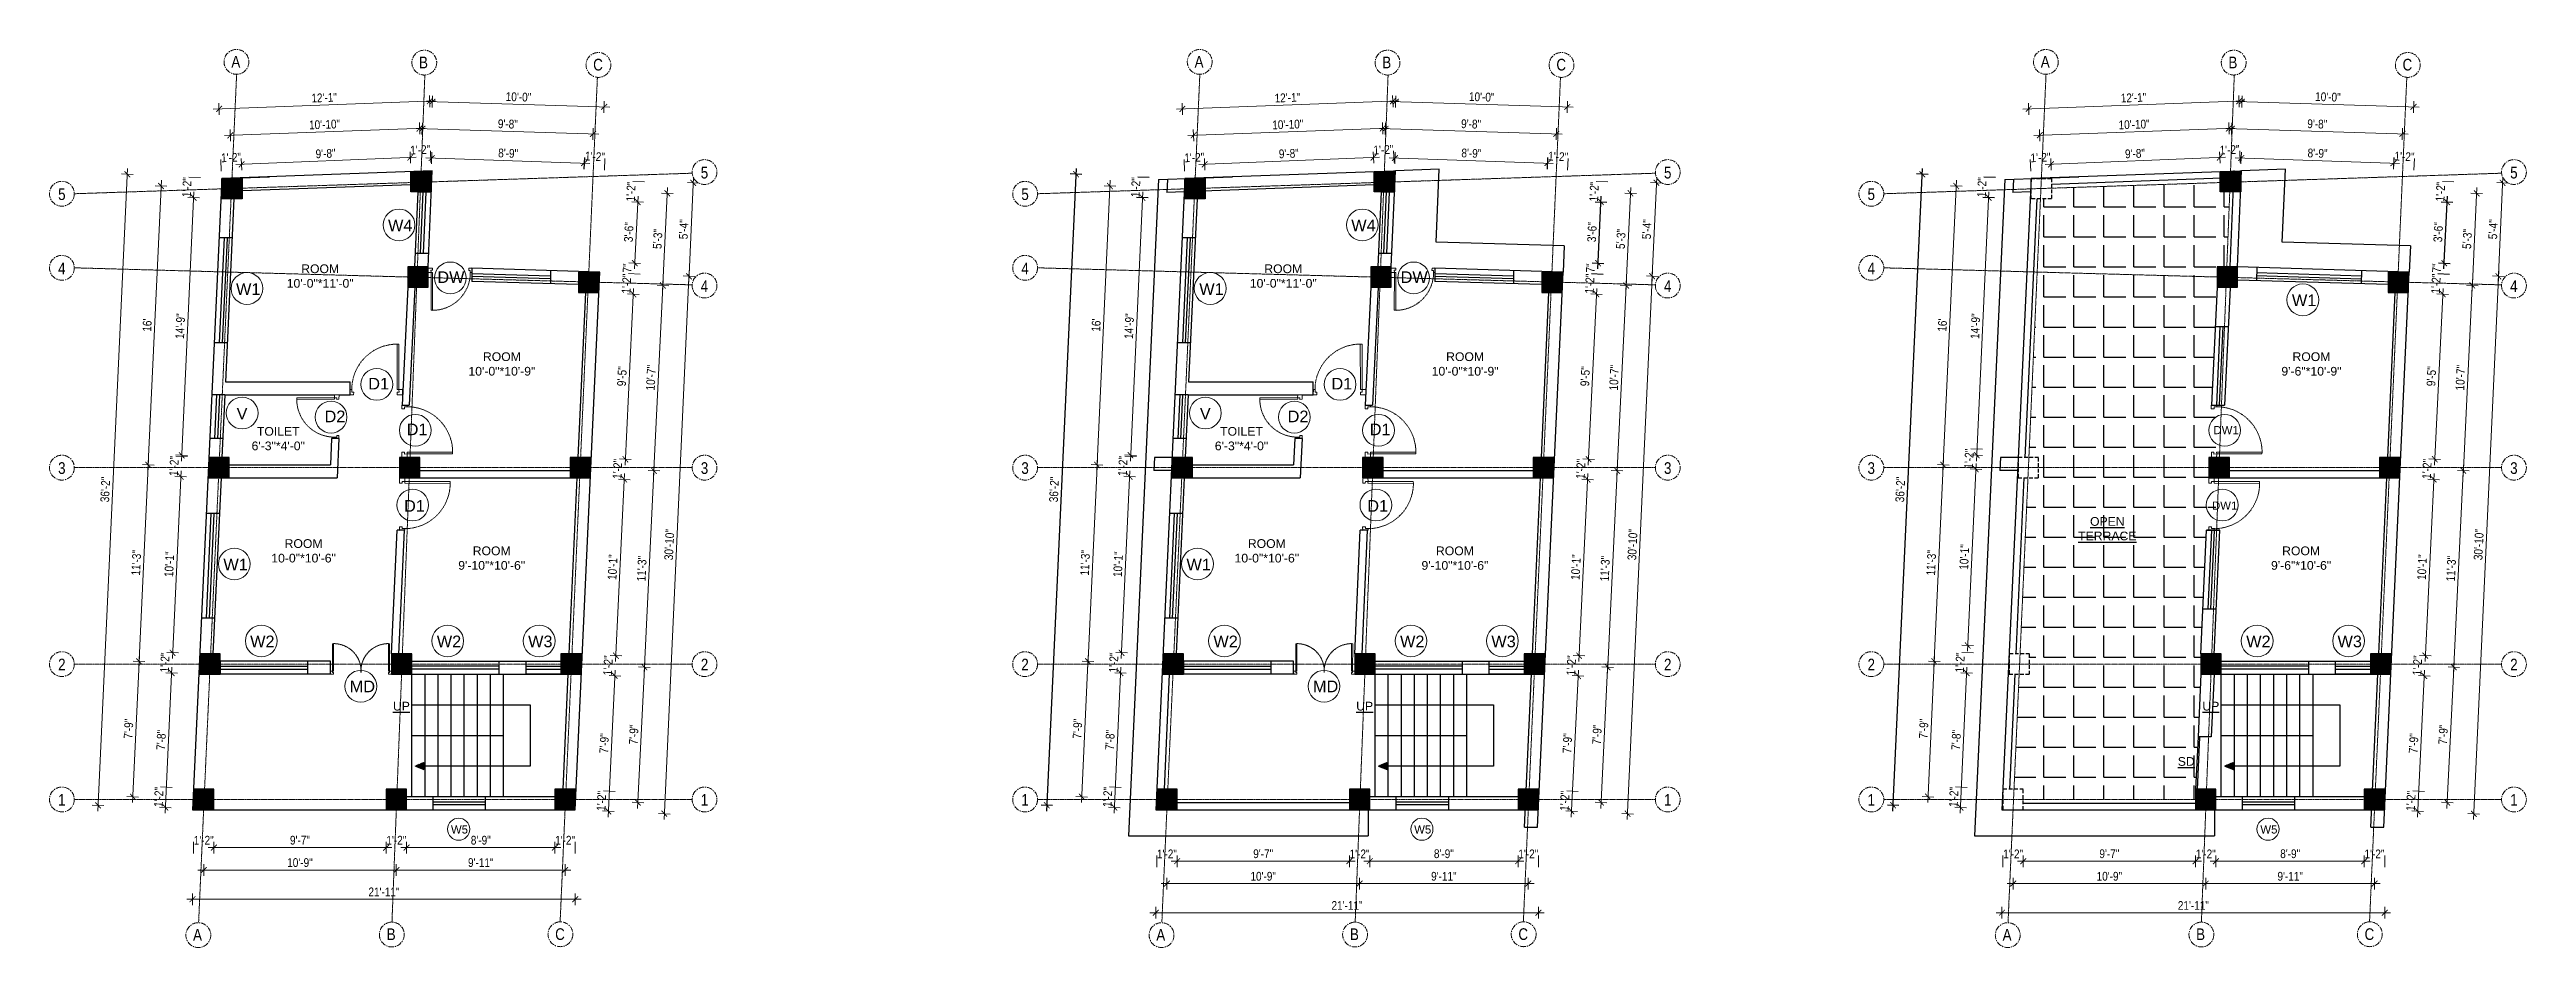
# Model space of a CAD drawing. Header units: inches. Extents: x -10117506 to -5032697, y -6529230 to -3253155.
# Drawn here: x -5047214 to -5045513, y -3259568 to -3258951 of the extents above; entities that cross this region are included whole.
import ezdxf

# ---------------------------------------------------------------- set-up
doc = ezdxf.new("R2010")
doc.units = ezdxf.units.IN
doc.header["$LTSCALE"] = 2
doc.header["$MEASUREMENT"] = 0
doc.header["$PDMODE"] = 34
for name, pattern in [('CENTER', [2, 1.25, -0.25, 0.25, -0.25]), ('DASHED2', [0.375, 0.25, -0.125]), ('HIDDEN', [0.375, 0.25, -0.125])]:
    doc.linetypes.add(name, pattern=pattern)
doc.layers.get('0').update_dxf_attribs({"linetype": 'CONTINUOUS'})
doc.layers.get('DEFPOINTS').update_dxf_attribs({"color": 141, "linetype": 'CONTINUOUS'})
doc.layers.add('A-Hatch', color=7, linetype='CONTINUOUS')
for name, color, linetype, lineweight in [('Annotate-Lite.w', 177, 'CONTINUOUS', 9), ('Annotations-Bold.w', 177, 'CONTINUOUS', 13), ('DIM 1-100', 4, 'CONTINUOUS', 13), ('Door-Window.w', 4, 'CONTINUOUS', 15), ('TEXT', 181, 'CONTINUOUS', 25)]:
    doc.layers.add(name, color=color, linetype=linetype, lineweight=lineweight)
doc.styles.add('ARAIL', font='ARIALN.TTF')
doc.styles.add('arial.', font='arial.ttf')
doc.styles.add('gaurav', font='arial.ttf')
doc.styles.get("Standard").update_dxf_attribs({"font": 'ARIALN.TTF'})
doc.dimstyles.new('1 by 96', dxfattribs={"dimtxt": 6, "dimasz": 4, "dimexe": 4, "dimexo": 4, "dimgap": 2, "dimtad": 1, "dimdec": 0, "dimzin": 0, "dimdsep": 46, "dimlunit": 4, "dimtxsty": 'Standard', "dimblk": 'ARCHTICK', "dimcen": 0, "dimdle": 4, "dimadec": 0, "dimazin": 0, "dimtfac": 1, "dimtdec": 0, "dimtix": 1, "dimtofl": 0, "dimtmove": 1, "dimatfit": 3, "dimldrblk": 'ARCHTICK', "dimfxl": 4, "dimfxlon": 1, "dimtolj": 1, "dimtzin": 0, "dimlwd": -1, "dimlwe": -1, "dimarcsym": 0})
pattern_1 = [(0, (0, 0), (0, 20.625), [15, -5.625]), (90, (0, 0), (-20.625, 1e-15), [15, -5.625])]

msp = doc.modelspace()

# ---------------------------------------------------------------- texts
at = {"layer": 'Annotate-Lite.w', "ltscale": 0.005, "style": 'gaurav'}
for s, insert, char_height, attachment_point in [('W4', (-5046981.7, -3259068.1), 8, 1), ('W4', (-5046320.1, -3259068.1), 8, 1), ('W1', (-5047086.1, -3259111.8), 8, 1), ('DW', (-5046947.8, -3259103.6), 8, 1), ('W1', (-5046424.5, -3259111.8), 8, 1), ('DW', (-5046286.2, -3259103.6), 8, 1), ('W1', (-5045674, -3259119.5), 8, 1), ('D1', (-5046995.3, -3259176.8), 8, 1), ('D1', (-5046333.7, -3259176.8), 8, 1), ('V', (-5047085.7, -3259197.4), 8, 1), ('D2', (-5047025.3, -3259199.3), 8, 1), ('V', (-5046424.1, -3259197.4), 8, 1), ('D2', (-5046363.8, -3259199.3), 8, 1), ('D1', (-5046968.9, -3259208.2), 8, 1), ('D1', (-5046307.4, -3259208.2), 8, 1), ('DW1', (-5045727.9, -3259209.9), 5.6, 1), ('D1', (-5046970.7, -3259268.8), 8, 7), ('D1', (-5046309.1, -3259268.8), 8, 7), ('DW1', (-5045728.9, -3259267.4), 5.6, 7), ('W1', (-5047094.8, -3259301.1), 8, 1), ('W1', (-5046433.3, -3259301.1), 8, 1), ('W2', (-5047076.4, -3259353.9), 8, 1), ('W2', (-5046948.2, -3259353.9), 8, 1), ('W3', (-5046885.5, -3259353.9), 8, 1), ('W2', (-5046414.8, -3259353.9), 8, 1), ('W2', (-5046286.6, -3259353.9), 8, 1), ('W3', (-5046223.9, -3259353.9), 8, 1), ('W2', (-5045705.4, -3259353.9), 8, 1), ('W3', (-5045642.7, -3259353.9), 8, 1), ('MD', (-5047008, -3259384.8), 8, 1), ('MD', (-5046346.4, -3259384.8), 8, 1), ('W5', (-5046938.5, -3259484.3), 5.6, 1), ('W5', (-5046276.9, -3259484.3), 5.6, 1), ('W5', (-5045695.7, -3259484.3), 5.6, 1)]:
    msp.add_mtext_dynamic_manual_height_columns(s, width=8, gutter_width=100, heights=[0], dxfattribs=dict(at, insert=insert, char_height=char_height, attachment_point=attachment_point))
at = {"layer": 'Annotations-Bold.w', "linetype": 'CENTER', "ltscale": 1.5, "char_height": 8, "attachment_point": 1, "style": 'ARAIL'}
for s, insert in [('A', (-5047089.3, -3258955.6)), ('B', (-5046960.4, -3258956.1)), ('C', (-5046840.8, -3258957.6)), ('A', (-5046427.7, -3258955.6)), ('B', (-5046298.8, -3258956.1)), ('C', (-5046179.2, -3258957.6)), ('A', (-5045846.5, -3258955.6)), ('B', (-5045717.6, -3258956.1)), ('C', (-5045598, -3258957.6)), ('5', (-5046766.9, -3259031.8)), ('5', (-5046105.3, -3259031.8)), ('5', (-5045524.1, -3259031.8)), ('5', (-5047208.3, -3259046.6)), ('5', (-5046546.7, -3259046.6)), ('5', (-5045965.5, -3259046.6)), ('4', (-5047208.3, -3259097.6)), ('4', (-5046546.7, -3259097.6)), ('4', (-5045965.5, -3259097.6)), ('4', (-5046766.9, -3259109.7)), ('4', (-5046105.3, -3259109.7)), ('4', (-5045524.1, -3259109.7)), ('3', (-5047208.3, -3259234.8)), ('3', (-5046766.9, -3259234.8)), ('3', (-5046546.7, -3259234.8)), ('3', (-5046105.3, -3259234.8)), ('3', (-5045965.5, -3259234.8)), ('3', (-5045524.1, -3259234.8)), ('2', (-5047208.3, -3259369.8)), ('2', (-5046766.9, -3259369.8)), ('2', (-5046546.7, -3259369.8)), ('2', (-5046105.3, -3259369.8)), ('2', (-5045965.5, -3259369.8)), ('2', (-5045524.1, -3259369.8)), ('1', (-5047208.3, -3259462.8)), ('1', (-5046766.9, -3259462.8)), ('1', (-5046546.7, -3259462.8)), ('1', (-5046105.3, -3259462.8)), ('1', (-5045965.5, -3259462.8)), ('1', (-5045524.1, -3259462.8)), ('A', (-5047115.6, -3259555.5)), ('B', (-5046982.6, -3259555.1)), ('C', (-5046866.9, -3259555)), ('A', (-5046454, -3259555.5)), ('B', (-5046321, -3259555.1)), ('C', (-5046205.3, -3259555)), ('A', (-5045872.7, -3259555.5)), ('A', (-5045872.7, -3259555.5)), ('B', (-5045739.8, -3259555.1)), ('C', (-5045624.1, -3259555))]:
    msp.add_mtext_dynamic_manual_height_columns(s, width=6.539, gutter_width=100, heights=[0], dxfattribs=dict(at, insert=insert))
at = {"layer": 'TEXT', "lineweight": -2, "char_height": 6, "attachment_point": 5, "style": 'arial.'}
for s, insert in [('ROOM\\P10\'-0"*11\'-0"', (-5047028.3, -3259106.9)), ('ROOM\\P10\'-0"*11\'-0"', (-5046366.8, -3259106.9)), ('ROOM\\P10\'-0"*10\'-9"', (-5046903.5, -3259167.3)), ('ROOM\\P10\'-0"*10\'-9"', (-5046241.9, -3259167.3)), ('ROOM\\P9\'-6"*10\'-9"', (-5045660.6, -3259167.3)), ('TOILET\\P6\'-3"*4\'-0"', (-5047057.1, -3259218.6)), ('TOILET\\P6\'-3"*4\'-0"', (-5046395.5, -3259218.6)), ('ROOM\\P10-0"*10\'-6"', (-5047039.7, -3259295.7)), ('ROOM\\P10-0"*10\'-6"', (-5046378.1, -3259295.7)), ('ROOM\\P9\'-10"*10\'-6"', (-5046910.5, -3259300.7)), ('ROOM\\P9\'-10"*10\'-6"', (-5046248.9, -3259300.7)), ('ROOM\\P9\'-6"*10\'-6"', (-5045667.7, -3259300.7))]:
    msp.add_mtext_dynamic_manual_height_columns(s, width=45.731, gutter_width=30, heights=[0], dxfattribs=dict(at, insert=insert))
at = {"layer": 'TEXT', "lineweight": -2, "char_height": 6, "width": 127.506, "attachment_point": 5, "style": 'arial.'}
for s, insert in [('{\\LOPEN\\PTERRACE}', (-5045800.8, -3259280.5)), ('{\\LUP}', (-5046972.5, -3259402.4)), ('{\\LUP}', (-5046310.9, -3259402.4)), ('{\\LUP}', (-5045729.7, -3259402.4)), ('{\\LSD}', (-5045746.6, -3259440.4))]:
    msp.add_mtext(s, dxfattribs=dict(at, insert=insert))

# ---------------------------------------------------------------- blocks, each defined once
blk = doc.blocks.new('3-0')
at = {"ltscale": 3}
for p, q in [((11063, 10097.7), (11066, 10099.9)), ((11063, 10097.7), (11064.5, 10095.7)), ((11066, 10096.8), (11064.5, 10095.7)), ((11065.3, 10097.8), (11066.7, 10098.9)), ((11066, 10096.8), (11065.3, 10097.8)), ((11066, 10099.9), (11066.7, 10098.9)), ((11085.5, 10074.1), (11110.3, 10093)), ((11086.2, 10073.2), (11111, 10092)), ((11111, 10092), (11110.3, 10093)), ((11086.2, 10073.2), (11085.5, 10074.1)), ((11084, 10073), (11082.6, 10071.9)), ((11082.6, 10071.9), (11084.8, 10069)), ((11084, 10073), (11084.8, 10072)), ((11084.8, 10072), (11086.2, 10073.2)), ((11084.8, 10069), (11087.7, 10071.2)), ((11087.7, 10071.2), (11086.2, 10073.2))]:
    blk.add_line(p, q, dxfattribs=at)
at = {"layer": 'Door-Window.w', "color": 9, "linetype": 'HIDDEN', "lineweight": 18}
blk.add_arc((11085.5, 10074.1), 31.2, 37.1906, 127.1465, dxfattribs=at)
blk = doc.blocks.new('FDFDRE')
at = {"ltscale": 3}
for p, q in [((165701.1, -58637.8), (165701.1, -58641.5)), ((165704.8, -58637.8), (165701.1, -58637.8)), ((165701.1, -58641.5), (165703.6, -58641.5)), ((165703.6, -58641.5), (165703.5, -58672.6)), ((165704.8, -58639.7), (165703.6, -58639.7)), ((165703.6, -58639.7), (165703.6, -58641.5)), ((165703.6, -58641.5), (165704.8, -58641.5)), ((165704.8, -58639.7), (165704.8, -58637.8)), ((165704.8, -58641.5), (165704.8, -58672.7)), ((165767, -58639.7), (165767, -58637.8)), ((165767, -58637.8), (165770.6, -58637.8)), ((165767, -58639.7), (165768.2, -58639.7)), ((165767, -58641.5), (165767, -58672.7)), ((165768.2, -58641.5), (165767, -58641.5)), ((165768.2, -58639.7), (165768.2, -58641.5)), ((165770.7, -58641.5), (165768.2, -58641.5)), ((165768.2, -58641.5), (165768.2, -58672.6)), ((165770.6, -58637.8), (165770.7, -58641.5)), ((165703.5, -58672.6), (165704.8, -58672.7)), ((165768.2, -58672.6), (165767, -58672.7))]:
    blk.add_line(p, q, dxfattribs=at)
at = {"layer": 'Door-Window.w', "color": 9, "linetype": 'HIDDEN', "lineweight": 18}
for centre, start, end in [((165704.8, -58641.5), 269.9618, 3.3835), ((165767, -58641.5), 176.6165, 270.0382)]:
    blk.add_arc(centre, 31.2, start, end, dxfattribs=at)
blk = doc.blocks.new('_ArchTick')
at = {"color": 0, "linetype": 'ByBlock', "const_width": 0.15}
blk.add_lwpolyline([(-0.5, -0.5), (0.5, 0.5)], dxfattribs=at)
blk = doc.blocks.new('*D769')
at = {"layer": 'DEFPOINTS', "color": 0, "ltscale": 0.5, "transparency": 16777216}
for p in [(-5047095.9, -3259046.9), (-5047146.4, -3259236.6), (-5047104.8, -3259238.5)]:
    blk.add_point(p, dxfattribs=at)
at = {"layer": 'DIM 1-100', "color": 0, "ltscale": 0.5, "transparency": 16777216}
for p, q in [((-5047137.4, -3259041), (-5047146.6, -3259240.6)), ((-5047133.6, -3259045.2), (-5047141.6, -3259044.8)), ((-5047142.4, -3259236.8), (-5047150.4, -3259236.4))]:
    blk.add_line(p, q, dxfattribs=at)
at = {"layer": 'DIM 1-100', "color": 0, "ltscale": 0.5, "transparency": 16777216, "xscale": 4, "yscale": 4, "zscale": 4}
for p, rotation in [((-5047137.6, -3259045), 87.35377427643434), ((-5047146.4, -3259236.6), 267.3537742764343)]:
    blk.add_blockref('_ArchTick', p, dxfattribs=dict(at, rotation=rotation))
at = {"layer": 'DIM 1-100', "color": 0, "ltscale": 0.5, "transparency": 16777216, "insert": (-5047147.1, -3259140.6), "char_height": 6, "attachment_point": 5, "rotation": 87.3538}
blk.add_mtext("\\A1;16'", dxfattribs=at)
blk = doc.blocks.new('*D770')
at = {"layer": 'DEFPOINTS', "color": 0, "ltscale": 0.5, "transparency": 16777216}
for p in [(-5047104.8, -3259238.5), (-5047152.7, -3259371.6), (-5047111, -3259373.5)]:
    blk.add_point(p, dxfattribs=at)
at = {"layer": 'DIM 1-100', "color": 0, "ltscale": 0.5, "transparency": 16777216}
for p, q in [((-5047146.2, -3259232.6), (-5047152.8, -3259375.6)), ((-5047142.4, -3259236.8), (-5047150.4, -3259236.4)), ((-5047148.7, -3259371.8), (-5047156.7, -3259371.4))]:
    blk.add_line(p, q, dxfattribs=at)
at = {"layer": 'DIM 1-100', "color": 0, "ltscale": 0.5, "transparency": 16777216, "xscale": 4, "yscale": 4, "zscale": 4}
for p, rotation in [((-5047146.4, -3259236.6), 87.35377427643306), ((-5047152.7, -3259371.6), 267.353774276433)]:
    blk.add_blockref('_ArchTick', p, dxfattribs=dict(at, rotation=rotation))
at = {"layer": 'DIM 1-100', "color": 0, "ltscale": 0.5, "transparency": 16777216, "insert": (-5047154.6, -3259303.9), "char_height": 6, "attachment_point": 5, "rotation": 87.3538}
blk.add_mtext('\\A1;11\'-3"', dxfattribs=at)
blk = doc.blocks.new('*D771')
at = {"layer": 'DEFPOINTS', "color": 0, "ltscale": 0.5, "transparency": 16777216}
for p in [(-5047111, -3259373.5), (-5047157, -3259464.6), (-5047115.3, -3259466.5)]:
    blk.add_point(p, dxfattribs=at)
at = {"layer": 'DIM 1-100', "color": 0, "ltscale": 0.5, "transparency": 16777216}
for p, q in [((-5047152.5, -3259367.6), (-5047157.1, -3259468.6)), ((-5047148.7, -3259371.8), (-5047156.7, -3259371.4)), ((-5047153, -3259464.8), (-5047161, -3259464.4))]:
    blk.add_line(p, q, dxfattribs=at)
at = {"layer": 'DIM 1-100', "color": 0, "ltscale": 0.5, "transparency": 16777216, "xscale": 4, "yscale": 4, "zscale": 4}
for p, rotation in [((-5047152.7, -3259371.6), 87.35377427643306), ((-5047157, -3259464.6), 267.353774276433)]:
    blk.add_blockref('_ArchTick', p, dxfattribs=dict(at, rotation=rotation))
at = {"layer": 'DIM 1-100', "color": 0, "ltscale": 0.5, "transparency": 16777216, "insert": (-5047159.9, -3259417.9), "char_height": 6, "attachment_point": 5, "rotation": 87.3538}
blk.add_mtext('\\A1;7\'-9"', dxfattribs=at)
blk = doc.blocks.new('*D772')
at = {"layer": 'DEFPOINTS', "color": 0, "ltscale": 0.5, "transparency": 16777216}
for p in [(-5047101.3, -3259459.5), (-5047134.6, -3259472), (-5047101.3, -3259473.5)]:
    blk.add_point(p, dxfattribs=at)
at = {"layer": 'DIM 1-100', "color": 0, "ltscale": 0.5, "transparency": 16777216}
for p, q in [((-5047129.9, -3259458.2), (-5047137.9, -3259457.8)), ((-5047130.6, -3259472.2), (-5047138.6, -3259471.8))]:
    blk.add_line(p, q, dxfattribs=at)
at = {"layer": 'DIM 1-100', "color": 0, "ltscale": 0.5, "transparency": 16777216, "insert": (-5047139.2, -3259464.8), "char_height": 6, "attachment_point": 5, "rotation": 87.3538}
blk.add_mtext('\\A1;1\'-2"', dxfattribs=at)
blk = doc.blocks.new('*D773')
at = {"layer": 'DEFPOINTS', "color": 0, "ltscale": 0.5, "transparency": 16777216}
for p in [(-5047130.3, -3259379.6), (-5047111, -3259380.5), (-5047101.3, -3259473.5)]:
    blk.add_point(p, dxfattribs=at)
at = {"layer": 'DIM 1-100', "color": 0, "ltscale": 0.5, "transparency": 16777216}
for p, q in [((-5047134.7, -3259476), (-5047130.1, -3259375.6)), ((-5047126.3, -3259379.8), (-5047134.3, -3259379.4)), ((-5047130.6, -3259472.2), (-5047138.6, -3259471.8))]:
    blk.add_line(p, q, dxfattribs=at)
at = {"layer": 'DIM 1-100', "color": 0, "ltscale": 0.5, "transparency": 16777216, "xscale": 4, "yscale": 4, "zscale": 4}
for p, rotation in [((-5047130.3, -3259379.6), 87.35377427643301), ((-5047134.6, -3259472), 267.353774276433)]:
    blk.add_blockref('_ArchTick', p, dxfattribs=dict(at, rotation=rotation))
at = {"layer": 'DIM 1-100', "color": 0, "ltscale": 0.5, "transparency": 16777216, "insert": (-5047137.5, -3259425.6), "char_height": 6, "attachment_point": 5, "rotation": 87.3538}
blk.add_mtext('\\A1;7\'-8"', dxfattribs=at)
blk = doc.blocks.new('*D774')
at = {"layer": 'DEFPOINTS', "color": 0, "ltscale": 0.5, "transparency": 16777216}
for p in [(-5047129.7, -3259365.7), (-5047111, -3259366.5), (-5047111, -3259380.5)]:
    blk.add_point(p, dxfattribs=at)
at = {"layer": 'DIM 1-100', "color": 0, "ltscale": 0.5, "transparency": 16777216}
for p, q in [((-5047125.7, -3259365.8), (-5047133.6, -3259365.5)), ((-5047126.3, -3259379.8), (-5047134.3, -3259379.4))]:
    blk.add_line(p, q, dxfattribs=at)
at = {"layer": 'DIM 1-100', "color": 0, "ltscale": 0.5, "transparency": 16777216, "insert": (-5047135, -3259372.4), "char_height": 6, "attachment_point": 5, "rotation": 87.3538}
blk.add_mtext('\\A1;1\'-2"', dxfattribs=at)
blk = doc.blocks.new('*D775')
at = {"layer": 'DEFPOINTS', "color": 0, "ltscale": 0.5, "transparency": 16777216}
for p in [(-5047124.1, -3259244.6), (-5047104.8, -3259245.5), (-5047111, -3259366.5)]:
    blk.add_point(p, dxfattribs=at)
at = {"layer": 'DIM 1-100', "color": 0, "ltscale": 0.5, "transparency": 16777216}
for p, q in [((-5047129.8, -3259369.6), (-5047123.9, -3259240.6)), ((-5047120.1, -3259244.8), (-5047128.1, -3259244.4)), ((-5047125.7, -3259365.8), (-5047133.6, -3259365.5))]:
    blk.add_line(p, q, dxfattribs=at)
at = {"layer": 'DIM 1-100', "color": 0, "ltscale": 0.5, "transparency": 16777216, "xscale": 4, "yscale": 4, "zscale": 4}
for p, rotation in [((-5047124.1, -3259244.6), 87.35377427643301), ((-5047129.7, -3259365.7), 267.353774276433)]:
    blk.add_blockref('_ArchTick', p, dxfattribs=dict(at, rotation=rotation))
at = {"layer": 'DIM 1-100', "color": 0, "ltscale": 0.5, "transparency": 16777216, "insert": (-5047131.9, -3259304.9), "char_height": 6, "attachment_point": 5, "rotation": 87.3538}
blk.add_mtext('\\A1;10\'-1"', dxfattribs=at)
blk = doc.blocks.new('*D776')
at = {"layer": 'DEFPOINTS', "color": 0, "ltscale": 0.5, "transparency": 16777216}
for p in [(-5047123.4, -3259230.7), (-5047104.8, -3259231.5), (-5047104.8, -3259245.5)]:
    blk.add_point(p, dxfattribs=at)
at = {"layer": 'DIM 1-100', "color": 0, "ltscale": 0.5, "transparency": 16777216}
for p, q in [((-5047119.4, -3259230.8), (-5047127.4, -3259230.5)), ((-5047120.1, -3259244.8), (-5047128.1, -3259244.4))]:
    blk.add_line(p, q, dxfattribs=at)
at = {"layer": 'DIM 1-100', "color": 0, "ltscale": 0.5, "transparency": 16777216, "insert": (-5047128.7, -3259237.4), "char_height": 6, "attachment_point": 5, "rotation": 87.3538}
blk.add_mtext('\\A1;1\'-2"', dxfattribs=at)
blk = doc.blocks.new('*D777')
at = {"layer": 'DEFPOINTS', "color": 0, "ltscale": 0.5, "transparency": 16777216}
for p in [(-5047115.2, -3259053), (-5047095.9, -3259053.9), (-5047090.8, -3259231.5)]:
    blk.add_point(p, dxfattribs=at)
at = {"layer": 'DIM 1-100', "color": 0, "ltscale": 0.5, "transparency": 16777216}
for p, q in [((-5047123.6, -3259234), (-5047115, -3259049)), ((-5047111.2, -3259053.2), (-5047119.2, -3259052.8)), ((-5047119.4, -3259230.2), (-5047127.4, -3259229.8))]:
    blk.add_line(p, q, dxfattribs=at)
at = {"layer": 'DIM 1-100', "color": 0, "ltscale": 0.5, "transparency": 16777216, "xscale": 4, "yscale": 4, "zscale": 4}
for p, rotation in [((-5047115.2, -3259053), 87.35377427643301), ((-5047123.4, -3259230), 267.353774276433)]:
    blk.add_blockref('_ArchTick', p, dxfattribs=dict(at, rotation=rotation))
at = {"layer": 'DIM 1-100', "color": 0, "ltscale": 0.5, "transparency": 16777216, "insert": (-5047124.4, -3259141.3), "char_height": 6, "attachment_point": 5, "rotation": 87.3538}
blk.add_mtext('\\A1;14\'-9"', dxfattribs=at)
blk = doc.blocks.new('*D778')
at = {"layer": 'DEFPOINTS', "color": 0, "ltscale": 0.5, "transparency": 16777216}
for p in [(-5047114.6, -3259039.1), (-5047095.9, -3259039.9), (-5047095.9, -3259053.9)]:
    blk.add_point(p, dxfattribs=at)
at = {"layer": 'DIM 1-100', "color": 0, "ltscale": 0.5, "transparency": 16777216}
for p, q in [((-5047110.6, -3259039.2), (-5047118.6, -3259038.9)), ((-5047111.2, -3259053.2), (-5047119.2, -3259052.8))]:
    blk.add_line(p, q, dxfattribs=at)
at = {"layer": 'DIM 1-100', "color": 0, "ltscale": 0.5, "transparency": 16777216, "insert": (-5047119.9, -3259045.8), "char_height": 6, "attachment_point": 5, "rotation": 87.3538}
blk.add_mtext('\\A1;1\'-2"', dxfattribs=at)
blk = doc.blocks.new('*D779')
at = {"layer": 'DEFPOINTS', "color": 0, "ltscale": 0.5, "transparency": 16777216}
for p in [(-5047160.8, -3259036.9), (-5047095.9, -3259039.9), (-5047116, -3259473.5)]:
    blk.add_point(p, dxfattribs=at)
at = {"layer": 'DIM 1-100', "color": 0, "ltscale": 0.5, "transparency": 16777216}
for p, q in [((-5047181.1, -3259474.5), (-5047160.6, -3259032.9)), ((-5047156.8, -3259037.1), (-5047164.8, -3259036.7)), ((-5047176.9, -3259470.7), (-5047184.9, -3259470.3))]:
    blk.add_line(p, q, dxfattribs=at)
at = {"layer": 'DIM 1-100', "color": 0, "ltscale": 0.5, "transparency": 16777216, "xscale": 4, "yscale": 4, "zscale": 4}
for p, rotation in [((-5047160.8, -3259036.9), 87.35377427646175), ((-5047180.9, -3259470.5), 267.3537742764618)]:
    blk.add_blockref('_ArchTick', p, dxfattribs=dict(at, rotation=rotation))
at = {"layer": 'DIM 1-100', "color": 0, "ltscale": 0.5, "transparency": 16777216, "insert": (-5047175.9, -3259253.5), "char_height": 6, "attachment_point": 5, "rotation": 87.3538}
blk.add_mtext('\\A1;36\'-2"', dxfattribs=at)
blk = doc.blocks.new('*D750')
at = {"layer": 'DEFPOINTS', "color": 0, "ltscale": 0.5, "transparency": 16777216}
for p in [(-5047115.3, -3259489), (-5047101.3, -3259489), (-5047101.3, -3259499.6)]:
    blk.add_point(p, dxfattribs=at)
at = {"layer": 'DIM 1-100', "color": 0, "ltscale": 0.5, "transparency": 16777216}
for p, q in [((-5047115.3, -3259495.6), (-5047115.3, -3259503.6)), ((-5047101.3, -3259495.6), (-5047101.3, -3259503.6))]:
    blk.add_line(p, q, dxfattribs=at)
at = {"layer": 'DIM 1-100', "color": 0, "ltscale": 0.5, "transparency": 16777216, "insert": (-5047108.3, -3259494.5), "char_height": 6, "attachment_point": 5}
blk.add_mtext('\\A1;1\'-2"', dxfattribs=at)
blk = doc.blocks.new('*D751')
at = {"layer": 'DEFPOINTS', "color": 0, "ltscale": 0.5, "transparency": 16777216}
for p in [(-5047101.3, -3259489), (-5046983, -3259489), (-5046983, -3259499.6)]:
    blk.add_point(p, dxfattribs=at)
at = {"layer": 'DIM 1-100', "color": 0, "ltscale": 0.5, "transparency": 16777216}
for p, q in [((-5047105.3, -3259499.6), (-5046979, -3259499.6)), ((-5047101.3, -3259495.6), (-5047101.3, -3259503.6)), ((-5046983, -3259495.6), (-5046983, -3259503.6))]:
    blk.add_line(p, q, dxfattribs=at)
at = {"layer": 'DIM 1-100', "color": 0, "ltscale": 0.5, "transparency": 16777216, "xscale": 4, "yscale": 4, "zscale": 4}
for p, rotation in [((-5047101.3, -3259499.6), 180.0000000019061), ((-5046983, -3259499.6), 1.90609369838236e-09)]:
    blk.add_blockref('_ArchTick', p, dxfattribs=dict(at, rotation=rotation))
at = {"layer": 'DIM 1-100', "color": 0, "ltscale": 0.5, "transparency": 16777216, "insert": (-5047042.2, -3259494.5), "char_height": 6, "attachment_point": 5, "rotation": 0}
blk.add_mtext('\\A1;9\'-7"', dxfattribs=at)
blk = doc.blocks.new('*D752')
at = {"layer": 'DEFPOINTS', "color": 0, "ltscale": 0.5, "transparency": 16777216}
for p in [(-5046983, -3259489), (-5046969, -3259489), (-5046969, -3259499.6)]:
    blk.add_point(p, dxfattribs=at)
at = {"layer": 'DIM 1-100', "color": 0, "ltscale": 0.5, "transparency": 16777216}
for p, q in [((-5046983, -3259495.6), (-5046983, -3259503.6)), ((-5046969, -3259495.6), (-5046969, -3259503.6))]:
    blk.add_line(p, q, dxfattribs=at)
at = {"layer": 'DIM 1-100', "color": 0, "ltscale": 0.5, "transparency": 16777216, "insert": (-5046976, -3259494.5), "char_height": 6, "attachment_point": 5, "rotation": 0}
blk.add_mtext('\\A1;1\'-2"', dxfattribs=at)
blk = doc.blocks.new('*D753')
at = {"layer": 'DEFPOINTS', "color": 0, "ltscale": 0.5, "transparency": 16777216}
for p in [(-5046969, -3259489), (-5046867.1, -3259489), (-5046867.1, -3259499.6)]:
    blk.add_point(p, dxfattribs=at)
at = {"layer": 'DIM 1-100', "color": 0, "ltscale": 0.5, "transparency": 16777216}
for p, q in [((-5046973, -3259499.6), (-5046863.1, -3259499.6)), ((-5046969, -3259495.6), (-5046969, -3259503.6)), ((-5046867.1, -3259495.6), (-5046867.1, -3259503.6))]:
    blk.add_line(p, q, dxfattribs=at)
at = {"layer": 'DIM 1-100', "color": 0, "ltscale": 0.5, "transparency": 16777216, "xscale": 4, "yscale": 4, "zscale": 4}
for p, rotation in [((-5046969, -3259499.6), 180.0000000019061), ((-5046867.1, -3259499.6), 1.90609369838236e-09)]:
    blk.add_blockref('_ArchTick', p, dxfattribs=dict(at, rotation=rotation))
at = {"layer": 'DIM 1-100', "color": 0, "ltscale": 0.5, "transparency": 16777216, "insert": (-5046918, -3259494.5), "char_height": 6, "attachment_point": 5, "rotation": 0}
blk.add_mtext('\\A1;8\'-9"', dxfattribs=at)
blk = doc.blocks.new('*D754')
at = {"layer": 'DEFPOINTS', "color": 0, "ltscale": 0.5, "transparency": 16777216}
for p in [(-5046867.1, -3259489), (-5046853.1, -3259489), (-5046853.1, -3259499.6)]:
    blk.add_point(p, dxfattribs=at)
at = {"layer": 'DIM 1-100', "color": 0, "ltscale": 0.5, "transparency": 16777216}
for p, q in [((-5046867.1, -3259495.6), (-5046867.1, -3259503.6)), ((-5046853.1, -3259495.6), (-5046853.1, -3259503.6))]:
    blk.add_line(p, q, dxfattribs=at)
at = {"layer": 'DIM 1-100', "color": 0, "ltscale": 0.5, "transparency": 16777216, "insert": (-5046860.1, -3259494.5), "char_height": 6, "attachment_point": 5, "rotation": 0}
blk.add_mtext('\\A1;1\'-2"', dxfattribs=at)
blk = doc.blocks.new('*D755')
at = {"layer": 'DEFPOINTS', "color": 0, "ltscale": 0.5, "transparency": 16777216}
for p in [(-5047108.3, -3259473.5), (-5046976, -3259473.5), (-5046976, -3259515)]:
    blk.add_point(p, dxfattribs=at)
at = {"layer": 'DIM 1-100', "color": 0, "ltscale": 0.5, "transparency": 16777216}
for p, q in [((-5047108.3, -3259511), (-5047108.3, -3259519)), ((-5046976, -3259511), (-5046976, -3259519)), ((-5047112.3, -3259515), (-5046972, -3259515))]:
    blk.add_line(p, q, dxfattribs=at)
at = {"layer": 'DIM 1-100', "color": 0, "ltscale": 0.5, "transparency": 16777216, "xscale": 4, "yscale": 4, "zscale": 4, "rotation": 180}
blk.add_blockref('_ArchTick', (-5047108.3, -3259515), dxfattribs=at)
at = {"layer": 'DIM 1-100', "color": 0, "ltscale": 0.5, "transparency": 16777216, "xscale": 4, "yscale": 4, "zscale": 4}
blk.add_blockref('_ArchTick', (-5046976, -3259515), dxfattribs=at)
at = {"layer": 'DIM 1-100', "color": 0, "ltscale": 0.5, "transparency": 16777216, "insert": (-5047042.2, -3259509.9), "char_height": 6, "attachment_point": 5}
blk.add_mtext('\\A1;10\'-9"', dxfattribs=at)
blk = doc.blocks.new('*D756')
at = {"layer": 'DEFPOINTS', "color": 0, "ltscale": 0.5, "transparency": 16777216}
for p in [(-5046976, -3259473.5), (-5046860.1, -3259473.5), (-5046860.1, -3259515)]:
    blk.add_point(p, dxfattribs=at)
at = {"layer": 'DIM 1-100', "color": 0, "ltscale": 0.5, "transparency": 16777216}
for p, q in [((-5046976, -3259511), (-5046976, -3259519)), ((-5046860.1, -3259511), (-5046860.1, -3259519)), ((-5046980, -3259515), (-5046856.1, -3259515))]:
    blk.add_line(p, q, dxfattribs=at)
at = {"layer": 'DIM 1-100', "color": 0, "ltscale": 0.5, "transparency": 16777216, "xscale": 4, "yscale": 4, "zscale": 4, "rotation": 180}
blk.add_blockref('_ArchTick', (-5046976, -3259515), dxfattribs=at)
at = {"layer": 'DIM 1-100', "color": 0, "ltscale": 0.5, "transparency": 16777216, "xscale": 4, "yscale": 4, "zscale": 4}
blk.add_blockref('_ArchTick', (-5046860.1, -3259515), dxfattribs=at)
at = {"layer": 'DIM 1-100', "color": 0, "ltscale": 0.5, "transparency": 16777216, "insert": (-5046918, -3259509.9), "char_height": 6, "attachment_point": 5}
blk.add_mtext('\\A1;9\'-11"', dxfattribs=at)
blk = doc.blocks.new('*D757')
at = {"layer": 'DEFPOINTS', "color": 0, "ltscale": 0.5, "transparency": 16777216}
for p in [(-5047116, -3259473.5), (-5046853.1, -3259473.5), (-5046853.1, -3259535)]:
    blk.add_point(p, dxfattribs=at)
at = {"layer": 'DIM 1-100', "color": 0, "ltscale": 0.5, "transparency": 16777216}
for p, q in [((-5047120, -3259535), (-5046849.1, -3259535)), ((-5047116, -3259531), (-5047116, -3259539)), ((-5046853.1, -3259531), (-5046853.1, -3259539))]:
    blk.add_line(p, q, dxfattribs=at)
at = {"layer": 'DIM 1-100', "color": 0, "ltscale": 0.5, "transparency": 16777216, "xscale": 4, "yscale": 4, "zscale": 4, "rotation": 180}
blk.add_blockref('_ArchTick', (-5047116, -3259535), dxfattribs=at)
at = {"layer": 'DIM 1-100', "color": 0, "ltscale": 0.5, "transparency": 16777216, "xscale": 4, "yscale": 4, "zscale": 4}
blk.add_blockref('_ArchTick', (-5046853.1, -3259535), dxfattribs=at)
at = {"layer": 'DIM 1-100', "color": 0, "ltscale": 0.5, "transparency": 16777216, "insert": (-5046984.5, -3259530), "char_height": 6, "attachment_point": 5}
blk.add_mtext('\\A1;21\'-11"', dxfattribs=at)
blk = doc.blocks.new('*D758')
at = {"layer": 'DEFPOINTS', "color": 0, "ltscale": 0.5, "transparency": 16777216}
for p in [(-5046836.5, -3259111.2), (-5046842.7, -3259238.5), (-5046799.1, -3259240.6)]:
    blk.add_point(p, dxfattribs=at)
at = {"layer": 'DIM 1-100', "color": 0, "ltscale": 0.5, "transparency": 16777216}
for p, q in [((-5046792.7, -3259109.3), (-5046799.3, -3259244.6)), ((-5046796.9, -3259113.1), (-5046788.9, -3259113.5)), ((-5046803.1, -3259240.4), (-5046795.1, -3259240.8))]:
    blk.add_line(p, q, dxfattribs=at)
at = {"layer": 'DIM 1-100', "color": 0, "ltscale": 0.5, "transparency": 16777216, "xscale": 4, "yscale": 4, "zscale": 4}
for p, rotation in [((-5046792.9, -3259113.3), 87.23477603585455), ((-5046799.1, -3259240.6), 267.2347760358546)]:
    blk.add_blockref('_ArchTick', p, dxfattribs=dict(at, rotation=rotation))
at = {"layer": 'DIM 1-100', "color": 0, "ltscale": 0.5, "transparency": 16777216, "insert": (-5046801.1, -3259176.7), "char_height": 6, "attachment_point": 5, "rotation": 87.2348}
blk.add_mtext('\\A1;10\'-7"', dxfattribs=at)
blk = doc.blocks.new('*D759')
at = {"layer": 'DEFPOINTS', "color": 0, "ltscale": 0.5, "transparency": 16777216}
for p in [(-5046842.7, -3259238.5), (-5046848.9, -3259373.5), (-5046805.6, -3259375.6)]:
    blk.add_point(p, dxfattribs=at)
at = {"layer": 'DIM 1-100', "color": 0, "ltscale": 0.5, "transparency": 16777216}
for p, q in [((-5046798.9, -3259236.6), (-5046805.8, -3259379.6)), ((-5046803.1, -3259240.4), (-5046795.1, -3259240.8)), ((-5046809.6, -3259375.4), (-5046801.6, -3259375.8))]:
    blk.add_line(p, q, dxfattribs=at)
at = {"layer": 'DIM 1-100', "color": 0, "ltscale": 0.5, "transparency": 16777216, "xscale": 4, "yscale": 4, "zscale": 4}
for p, rotation in [((-5046799.1, -3259240.6), 87.23477603585154), ((-5046805.6, -3259375.6), 267.2347760358515)]:
    blk.add_blockref('_ArchTick', p, dxfattribs=dict(at, rotation=rotation))
at = {"layer": 'DIM 1-100', "color": 0, "ltscale": 0.5, "transparency": 16777216, "insert": (-5046807.4, -3259307.9), "char_height": 6, "attachment_point": 5, "rotation": 87.2348}
blk.add_mtext('\\A1;11\'-3"', dxfattribs=at)
blk = doc.blocks.new('*D760')
at = {"layer": 'DEFPOINTS', "color": 0, "ltscale": 0.5, "transparency": 16777216}
for p in [(-5046848.9, -3259373.5), (-5046853.1, -3259466.5), (-5046810.1, -3259468.6)]:
    blk.add_point(p, dxfattribs=at)
at = {"layer": 'DIM 1-100', "color": 0, "ltscale": 0.5, "transparency": 16777216}
for p, q in [((-5046805.4, -3259371.6), (-5046810.3, -3259472.6)), ((-5046809.6, -3259375.4), (-5046801.6, -3259375.8)), ((-5046814.1, -3259468.4), (-5046806.1, -3259468.8))]:
    blk.add_line(p, q, dxfattribs=at)
at = {"layer": 'DIM 1-100', "color": 0, "ltscale": 0.5, "transparency": 16777216, "xscale": 4, "yscale": 4, "zscale": 4}
for p, rotation in [((-5046805.6, -3259375.6), 87.23477603585154), ((-5046810.1, -3259468.6), 267.2347760358515)]:
    blk.add_blockref('_ArchTick', p, dxfattribs=dict(at, rotation=rotation))
at = {"layer": 'DIM 1-100', "color": 0, "ltscale": 0.5, "transparency": 16777216, "insert": (-5046812.9, -3259421.9), "char_height": 6, "attachment_point": 5, "rotation": 87.2348}
blk.add_mtext('\\A1;7\'-9"', dxfattribs=at)
blk = doc.blocks.new('*D761')
at = {"layer": 'DEFPOINTS', "color": 0, "ltscale": 0.5, "transparency": 16777216}
for p in [(-5046836.2, -3259104.2), (-5046775, -3259107), (-5046853.1, -3259473.5)]:
    blk.add_point(p, dxfattribs=at)
at = {"layer": 'DIM 1-100', "color": 0, "ltscale": 0.5, "transparency": 16777216}
for p, q in [((-5046792.1, -3259480.3), (-5046774.8, -3259103)), ((-5046779, -3259106.8), (-5046771, -3259107.2)), ((-5046795.9, -3259476.1), (-5046787.9, -3259476.5))]:
    blk.add_line(p, q, dxfattribs=at)
at = {"layer": 'DIM 1-100', "color": 0, "ltscale": 0.5, "transparency": 16777216, "xscale": 4, "yscale": 4, "zscale": 4}
for p, rotation in [((-5046775, -3259107), 87.37866535708275), ((-5046791.9, -3259476.3), 267.3786653570828)]:
    blk.add_blockref('_ArchTick', p, dxfattribs=dict(at, rotation=rotation))
at = {"layer": 'DIM 1-100', "color": 0, "ltscale": 0.5, "transparency": 16777216, "insert": (-5046788.5, -3259291.4), "char_height": 6, "attachment_point": 5, "rotation": 87.3787}
blk.add_mtext('\\A1;30\'-10"', dxfattribs=at)
blk = doc.blocks.new('*D762')
at = {"layer": 'DEFPOINTS', "color": 0, "ltscale": 0.5, "transparency": 16777216}
for p in [(-5046853.1, -3259459.7), (-5046853.1, -3259473.5), (-5046830.4, -3259474.6)]:
    blk.add_point(p, dxfattribs=at)
at = {"layer": 'DIM 1-100', "color": 0, "ltscale": 0.5, "transparency": 16777216}
for p, q in [((-5046833.7, -3259460.6), (-5046825.7, -3259461)), ((-5046834.4, -3259474.4), (-5046826.4, -3259474.8))]:
    blk.add_line(p, q, dxfattribs=at)
at = {"layer": 'DIM 1-100', "color": 0, "ltscale": 0.5, "transparency": 16777216, "insert": (-5046835.1, -3259467.5), "char_height": 6, "attachment_point": 5, "rotation": 87.2348}
blk.add_mtext('\\A1;1\'-2"', dxfattribs=at)
blk = doc.blocks.new('*D763')
at = {"layer": 'DEFPOINTS', "color": 0, "ltscale": 0.5, "transparency": 16777216}
for p in [(-5046848.9, -3259380.5), (-5046825.9, -3259381.6), (-5046853.1, -3259473.5)]:
    blk.add_point(p, dxfattribs=at)
at = {"layer": 'DIM 1-100', "color": 0, "ltscale": 0.5, "transparency": 16777216}
for p, q in [((-5046830.6, -3259478.6), (-5046825.7, -3259377.6)), ((-5046829.9, -3259381.4), (-5046821.9, -3259381.8)), ((-5046834.4, -3259474.4), (-5046826.4, -3259474.8))]:
    blk.add_line(p, q, dxfattribs=at)
at = {"layer": 'DIM 1-100', "color": 0, "ltscale": 0.5, "transparency": 16777216, "xscale": 4, "yscale": 4, "zscale": 4}
for p, rotation in [((-5046825.9, -3259381.6), 87.23477603585147), ((-5046830.4, -3259474.6), 267.2347760358515)]:
    blk.add_blockref('_ArchTick', p, dxfattribs=dict(at, rotation=rotation))
at = {"layer": 'DIM 1-100', "color": 0, "ltscale": 0.5, "transparency": 16777216, "insert": (-5046833.2, -3259427.9), "char_height": 6, "attachment_point": 5, "rotation": 87.2348}
blk.add_mtext('\\A1;7\'-9"', dxfattribs=at)
blk = doc.blocks.new('*D764')
at = {"layer": 'DEFPOINTS', "color": 0, "ltscale": 0.5, "transparency": 16777216}
for p in [(-5046848.9, -3259366.5), (-5046825.2, -3259367.7), (-5046848.9, -3259380.5)]:
    blk.add_point(p, dxfattribs=at)
at = {"layer": 'DIM 1-100', "color": 0, "ltscale": 0.5, "transparency": 16777216}
for p, q in [((-5046829.2, -3259367.5), (-5046821.2, -3259367.8)), ((-5046829.9, -3259381.4), (-5046821.9, -3259381.8))]:
    blk.add_line(p, q, dxfattribs=at)
at = {"layer": 'DIM 1-100', "color": 0, "ltscale": 0.5, "transparency": 16777216, "insert": (-5046830.6, -3259374.4), "char_height": 6, "attachment_point": 5, "rotation": 87.2348}
blk.add_mtext('\\A1;1\'-2"', dxfattribs=at)
blk = doc.blocks.new('*D765')
at = {"layer": 'DEFPOINTS', "color": 0, "ltscale": 0.5, "transparency": 16777216}
for p in [(-5046842.7, -3259245.5), (-5046819.4, -3259246.6), (-5046848.9, -3259366.5)]:
    blk.add_point(p, dxfattribs=at)
at = {"layer": 'DIM 1-100', "color": 0, "ltscale": 0.5, "transparency": 16777216}
for p, q in [((-5046825.4, -3259371.6), (-5046819.2, -3259242.6)), ((-5046823.4, -3259246.4), (-5046815.4, -3259246.8)), ((-5046829.2, -3259367.5), (-5046821.2, -3259367.8))]:
    blk.add_line(p, q, dxfattribs=at)
at = {"layer": 'DIM 1-100', "color": 0, "ltscale": 0.5, "transparency": 16777216, "xscale": 4, "yscale": 4, "zscale": 4}
for p, rotation in [((-5046819.4, -3259246.6), 87.23477603585147), ((-5046825.2, -3259367.7), 267.2347760358515)]:
    blk.add_blockref('_ArchTick', p, dxfattribs=dict(at, rotation=rotation))
at = {"layer": 'DIM 1-100', "color": 0, "ltscale": 0.5, "transparency": 16777216, "insert": (-5046827.4, -3259306.9), "char_height": 6, "attachment_point": 5, "rotation": 87.2348}
blk.add_mtext('\\A1;10\'-1"', dxfattribs=at)
blk = doc.blocks.new('*D766')
at = {"layer": 'DEFPOINTS', "color": 0, "ltscale": 0.5, "transparency": 16777216}
for p in [(-5046842.7, -3259231.5), (-5046818.7, -3259232.7), (-5046842.7, -3259245.5)]:
    blk.add_point(p, dxfattribs=at)
at = {"layer": 'DIM 1-100', "color": 0, "ltscale": 0.5, "transparency": 16777216}
for p, q in [((-5046822.7, -3259232.5), (-5046814.7, -3259232.9)), ((-5046823.4, -3259246.4), (-5046815.4, -3259246.8))]:
    blk.add_line(p, q, dxfattribs=at)
at = {"layer": 'DIM 1-100', "color": 0, "ltscale": 0.5, "transparency": 16777216, "insert": (-5046824.1, -3259239.4), "char_height": 6, "attachment_point": 5, "rotation": 87.2348}
blk.add_mtext('\\A1;1\'-2"', dxfattribs=at)
blk = doc.blocks.new('*D767')
at = {"layer": 'DEFPOINTS', "color": 0, "ltscale": 0.5, "transparency": 16777216}
for p in [(-5046836.8, -3259118.2), (-5046813.2, -3259119.3), (-5046842.7, -3259231.5)]:
    blk.add_point(p, dxfattribs=at)
at = {"layer": 'DIM 1-100', "color": 0, "ltscale": 0.5, "transparency": 16777216}
for p, q in [((-5046818.9, -3259236.7), (-5046813.1, -3259115.3)), ((-5046817.2, -3259119.1), (-5046809.3, -3259119.5)), ((-5046822.7, -3259232.5), (-5046814.7, -3259232.9))]:
    blk.add_line(p, q, dxfattribs=at)
at = {"layer": 'DIM 1-100', "color": 0, "ltscale": 0.5, "transparency": 16777216, "xscale": 4, "yscale": 4, "zscale": 4}
for p, rotation in [((-5046813.2, -3259119.3), 87.23477603585147), ((-5046818.7, -3259232.7), 267.2347760358515)]:
    blk.add_blockref('_ArchTick', p, dxfattribs=dict(at, rotation=rotation))
at = {"layer": 'DIM 1-100', "color": 0, "ltscale": 0.5, "transparency": 16777216, "insert": (-5046821, -3259175.7), "char_height": 6, "attachment_point": 5, "rotation": 87.2348}
blk.add_mtext('\\A1;9\'-5"', dxfattribs=at)
blk = doc.blocks.new('*D768')
at = {"layer": 'DEFPOINTS', "color": 0, "ltscale": 0.5, "transparency": 16777216}
for p in [(-5046836.8, -3259104.2), (-5046836.8, -3259118.2), (-5046812.6, -3259105.3)]:
    blk.add_point(p, dxfattribs=at)
at = {"layer": 'DIM 1-100', "color": 0, "ltscale": 0.5, "transparency": 16777216}
for p, q in [((-5046817.2, -3259119.1), (-5046809.3, -3259119.5)), ((-5046816.6, -3259105.2), (-5046808.6, -3259105.5))]:
    blk.add_line(p, q, dxfattribs=at)
at = {"layer": 'DIM 1-100', "color": 0, "ltscale": 0.5, "transparency": 16777216, "insert": (-5046817.9, -3259112.1), "char_height": 6, "attachment_point": 5, "rotation": 87.2348}
blk.add_mtext('\\A1;1\'-2"', dxfattribs=at)
blk = doc.blocks.new('*D780')
at = {"layer": 'DEFPOINTS', "color": 0, "ltscale": 0.5, "transparency": 16777216}
for p in [(-5046960.1, -3259005.4), (-5046959, -3259035.1), (-5047088.9, -3259039.9)]:
    blk.add_point(p, dxfattribs=at)
at = {"layer": 'DIM 1-100', "color": 0, "ltscale": 0.5, "transparency": 16777216}
for p, q in [((-5047094, -3259010.3), (-5046956.1, -3259005.2)), ((-5047089.9, -3259014.1), (-5047090.2, -3259006.2)), ((-5046959.9, -3259009.4), (-5046960.2, -3259001.4))]:
    blk.add_line(p, q, dxfattribs=at)
at = {"layer": 'DIM 1-100', "color": 0, "ltscale": 0.5, "transparency": 16777216, "xscale": 4, "yscale": 4, "zscale": 4}
for p, rotation in [((-5047090, -3259010.1), 182.1053012615592), ((-5046960.1, -3259005.4), 2.105301261559177)]:
    blk.add_blockref('_ArchTick', p, dxfattribs=dict(at, rotation=rotation))
at = {"layer": 'DIM 1-100', "color": 0, "ltscale": 0.5, "transparency": 16777216, "insert": (-5047025.3, -3259002.7), "char_height": 6, "attachment_point": 5, "rotation": 2.1053}
blk.add_mtext('\\A1;10\'-10"', dxfattribs=at)
blk = doc.blocks.new('*D781')
at = {"layer": 'DEFPOINTS', "color": 0, "ltscale": 0.5, "transparency": 16777216}
for p in [(-5046953.1, -3258986.7), (-5046951.4, -3259034.6), (-5047095.9, -3259039.9)]:
    blk.add_point(p, dxfattribs=at)
at = {"layer": 'DIM 1-100', "color": 0, "ltscale": 0.5, "transparency": 16777216}
for p, q in [((-5046953, -3258990.7), (-5046953.3, -3258982.7)), ((-5047101.7, -3258992.1), (-5046949.1, -3258986.5)), ((-5047097.6, -3258996), (-5047097.9, -3258988))]:
    blk.add_line(p, q, dxfattribs=at)
at = {"layer": 'DIM 1-100', "color": 0, "ltscale": 0.5, "transparency": 16777216, "xscale": 4, "yscale": 4, "zscale": 4}
for p, rotation in [((-5047097.7, -3258992), 182.1053012612459), ((-5046953.1, -3258986.7), 2.105301261245931)]:
    blk.add_blockref('_ArchTick', p, dxfattribs=dict(at, rotation=rotation))
at = {"layer": 'DIM 1-100', "color": 0, "ltscale": 0.5, "transparency": 16777216, "insert": (-5047025.6, -3258984.3), "char_height": 6, "attachment_point": 5, "rotation": 2.1053}
blk.add_mtext('\\A1;12\'-1"', dxfattribs=at)
blk = doc.blocks.new('*D782')
at = {"layer": 'DEFPOINTS', "color": 0, "ltscale": 0.5, "transparency": 16777216}
for p in [(-5046966.4, -3259025.4), (-5046966, -3259035.1), (-5047081.9, -3259039.9)]:
    blk.add_point(p, dxfattribs=at)
at = {"layer": 'DIM 1-100', "color": 0, "ltscale": 0.5, "transparency": 16777216}
for p, q in [((-5047086.3, -3259030.3), (-5046962.4, -3259025.2)), ((-5047082.2, -3259034.1), (-5047082.5, -3259026.1)), ((-5046966.2, -3259029.4), (-5046966.6, -3259021.4))]:
    blk.add_line(p, q, dxfattribs=at)
at = {"layer": 'DIM 1-100', "color": 0, "ltscale": 0.5, "transparency": 16777216, "xscale": 4, "yscale": 4, "zscale": 4}
for p, rotation in [((-5047082.3, -3259030.1), 182.3592453237364), ((-5046966.4, -3259025.4), 2.359245323736432)]:
    blk.add_blockref('_ArchTick', p, dxfattribs=dict(at, rotation=rotation))
at = {"layer": 'DIM 1-100', "color": 0, "ltscale": 0.5, "transparency": 16777216, "insert": (-5047024.6, -3259022.7), "char_height": 6, "attachment_point": 5, "rotation": 2.3592}
blk.add_mtext('\\A1;9\'-8"', dxfattribs=at)
blk = doc.blocks.new('*D783')
at = {"layer": 'DEFPOINTS', "color": 0, "ltscale": 0.5, "transparency": 16777216}
for p in [(-5046966, -3259035.1), (-5046952.4, -3259024.8), (-5046952, -3259035.1)]:
    blk.add_point(p, dxfattribs=at)
at = {"layer": 'DIM 1-100', "color": 0, "ltscale": 0.5, "transparency": 16777216}
for p, q in [((-5046966.2, -3259029.4), (-5046966.6, -3259021.4)), ((-5046952.3, -3259028.8), (-5046952.6, -3259020.8))]:
    blk.add_line(p, q, dxfattribs=at)
at = {"layer": 'DIM 1-100', "color": 0, "ltscale": 0.5, "transparency": 16777216, "insert": (-5046959.6, -3259020.1), "char_height": 6, "attachment_point": 5, "rotation": 2.3592}
blk.add_mtext('\\A1;1\'-2"', dxfattribs=at)
blk = doc.blocks.new('*D784')
at = {"layer": 'DEFPOINTS', "color": 0, "ltscale": 0.5, "transparency": 16777216}
for p in [(-5047096.3, -3259030.7), (-5047095.9, -3259039.9), (-5047081.9, -3259039.9)]:
    blk.add_point(p, dxfattribs=at)
at = {"layer": 'DIM 1-100', "color": 0, "ltscale": 0.5, "transparency": 16777216}
for p, q in [((-5047096.2, -3259034.7), (-5047096.5, -3259026.7)), ((-5047082.2, -3259034.1), (-5047082.5, -3259026.1))]:
    blk.add_line(p, q, dxfattribs=at)
at = {"layer": 'DIM 1-100', "color": 0, "ltscale": 0.5, "transparency": 16777216, "insert": (-5047089.5, -3259025.4), "char_height": 6, "attachment_point": 5, "rotation": 2.3592}
blk.add_mtext('\\A1;1\'-2"', dxfattribs=at)
blk = doc.blocks.new('*D785')
at = {"layer": 'DEFPOINTS', "color": 0, "ltscale": 0.5, "transparency": 16777216}
for p in [(-5046840.9, -3259009.2), (-5046961.2, -3259100.5), (-5046843.8, -3259104.2)]:
    blk.add_point(p, dxfattribs=at)
at = {"layer": 'DIM 1-100', "color": 0, "ltscale": 0.5, "transparency": 16777216}
for p, q in [((-5046962.2, -3259005.5), (-5046836.9, -3259009.3)), ((-5046958.4, -3259009.6), (-5046958.1, -3259001.6)), ((-5046841, -3259013.2), (-5046840.8, -3259005.2))]:
    blk.add_line(p, q, dxfattribs=at)
at = {"layer": 'DIM 1-100', "color": 0, "ltscale": 0.5, "transparency": 16777216, "xscale": 4, "yscale": 4, "zscale": 4}
for p, rotation in [((-5046958.2, -3259005.6), 178.2307711003273), ((-5046840.9, -3259009.2), 358.2307711003274)]:
    blk.add_blockref('_ArchTick', p, dxfattribs=dict(at, rotation=rotation))
at = {"layer": 'DIM 1-100', "color": 0, "ltscale": 0.5, "transparency": 16777216, "insert": (-5046899.4, -3259002.4), "char_height": 6, "attachment_point": 5, "rotation": 358.2308}
blk.add_mtext('\\A1;9\'-8"', dxfattribs=at)
blk = doc.blocks.new('*D786')
at = {"layer": 'DEFPOINTS', "color": 0, "ltscale": 0.5, "transparency": 16777216}
for p in [(-5046833.3, -3258990.6), (-5046954.2, -3259082.5), (-5046836.2, -3259086.1)]:
    blk.add_point(p, dxfattribs=at)
at = {"layer": 'DIM 1-100', "color": 0, "ltscale": 0.5, "transparency": 16777216}
for p, q in [((-5046951.4, -3258991), (-5046951.1, -3258983)), ((-5046955.2, -3258986.9), (-5046829.3, -3258990.8)), ((-5046833.4, -3258994.6), (-5046833.2, -3258986.6))]:
    blk.add_line(p, q, dxfattribs=at)
at = {"layer": 'DIM 1-100', "color": 0, "ltscale": 0.5, "transparency": 16777216, "xscale": 4, "yscale": 4, "zscale": 4}
for p, rotation in [((-5046951.2, -3258987), 178.2403784459445), ((-5046833.3, -3258990.6), 358.2403784459445)]:
    blk.add_blockref('_ArchTick', p, dxfattribs=dict(at, rotation=rotation))
at = {"layer": 'DIM 1-100', "color": 0, "ltscale": 0.5, "transparency": 16777216, "insert": (-5046892.1, -3258983.8), "char_height": 6, "attachment_point": 5, "rotation": 358.2404}
blk.add_mtext('\\A1;10\'-0"', dxfattribs=at)
blk = doc.blocks.new('*D787')
at = {"layer": 'DEFPOINTS', "color": 0, "ltscale": 0.5, "transparency": 16777216}
for p in [(-5046952, -3259035.1), (-5046847, -3259029.3), (-5046847.3, -3259038.6)]:
    blk.add_point(p, dxfattribs=at)
at = {"layer": 'DIM 1-100', "color": 0, "ltscale": 0.5, "transparency": 16777216}
for p, q in [((-5046955.7, -3259025.7), (-5046843, -3259029.5)), ((-5046951.8, -3259029.8), (-5046951.6, -3259021.8)), ((-5046847.1, -3259033.3), (-5046846.8, -3259025.3))]:
    blk.add_line(p, q, dxfattribs=at)
at = {"layer": 'DIM 1-100', "color": 0, "ltscale": 0.5, "transparency": 16777216, "xscale": 4, "yscale": 4, "zscale": 4}
for p, rotation in [((-5046951.7, -3259025.8), 178.0827308173939), ((-5046847, -3259029.3), 358.0827308173939)]:
    blk.add_blockref('_ArchTick', p, dxfattribs=dict(at, rotation=rotation))
at = {"layer": 'DIM 1-100', "color": 0, "ltscale": 0.5, "transparency": 16777216, "insert": (-5046899.2, -3259022.5), "char_height": 6, "attachment_point": 5, "rotation": 358.0827}
blk.add_mtext('\\A1;8\'-9"', dxfattribs=at)
blk = doc.blocks.new('*D788')
at = {"layer": 'DEFPOINTS', "color": 0, "ltscale": 0.5, "transparency": 16777216}
for p in [(-5046832.9, -3259030.1), (-5046847.3, -3259038.6), (-5046836.8, -3259104.2)]:
    blk.add_point(p, dxfattribs=at)
at = {"layer": 'DIM 1-100', "color": 0, "ltscale": 0.5, "transparency": 16777216}
for p, q in [((-5046847, -3259033.4), (-5046846.6, -3259025.4)), ((-5046833.1, -3259034.1), (-5046832.7, -3259026.1))]:
    blk.add_line(p, q, dxfattribs=at)
at = {"layer": 'DIM 1-100', "color": 0, "ltscale": 0.5, "transparency": 16777216, "insert": (-5046839.6, -3259024.7), "char_height": 6, "attachment_point": 5, "rotation": 356.9212}
blk.add_mtext('\\A1;1\'-2"', dxfattribs=at)
blk = doc.blocks.new('*D789')
at = {"layer": 'DEFPOINTS', "color": 0, "ltscale": 0.5, "transparency": 16777216}
for p in [(-5046953.8, -3259091.1), (-5046812.2, -3259098), (-5046836.8, -3259104.2)]:
    blk.add_point(p, dxfattribs=at)
at = {"layer": 'DIM 1-100', "color": 0, "ltscale": 0.5, "transparency": 16777216}
for p, q in [((-5046816.2, -3259097.8), (-5046808.2, -3259098.2)), ((-5046816.6, -3259105.2), (-5046808.6, -3259105.5))]:
    blk.add_line(p, q, dxfattribs=at)
at = {"layer": 'DIM 1-100', "color": 0, "ltscale": 0.5, "transparency": 16777216, "insert": (-5046817.4, -3259101.4), "char_height": 6, "attachment_point": 5, "rotation": 87.2348}
blk.add_mtext('\\A1;7"', dxfattribs=at)
blk = doc.blocks.new('*D790')
at = {"layer": 'DEFPOINTS', "color": 0, "ltscale": 0.5, "transparency": 16777216}
for p in [(-5046952, -3259049.1), (-5046810.2, -3259056), (-5046953.8, -3259091.1)]:
    blk.add_point(p, dxfattribs=at)
at = {"layer": 'DIM 1-100', "color": 0, "ltscale": 0.5, "transparency": 16777216}
for p, q in [((-5046812.4, -3259102), (-5046810, -3259052)), ((-5046814.2, -3259055.8), (-5046806.2, -3259056.2)), ((-5046816.2, -3259097.8), (-5046808.2, -3259098.2))]:
    blk.add_line(p, q, dxfattribs=at)
at = {"layer": 'DIM 1-100', "color": 0, "ltscale": 0.5, "transparency": 16777216, "xscale": 4, "yscale": 4, "zscale": 4}
for p, rotation in [((-5046810.2, -3259056), 87.23477603585147), ((-5046812.2, -3259098), 267.2347760358515)]:
    blk.add_blockref('_ArchTick', p, dxfattribs=dict(at, rotation=rotation))
at = {"layer": 'DIM 1-100', "color": 0, "ltscale": 0.5, "transparency": 16777216, "insert": (-5046816.3, -3259076.7), "char_height": 6, "attachment_point": 5, "rotation": 87.2348}
blk.add_mtext('\\A1;3\'-6"', dxfattribs=at)
blk = doc.blocks.new('*D791')
at = {"layer": 'DEFPOINTS', "color": 0, "ltscale": 0.5, "transparency": 16777216}
for p in [(-5046952, -3259035.1), (-5046952, -3259049.1), (-5046809.5, -3259042)]:
    blk.add_point(p, dxfattribs=at)
at = {"layer": 'DIM 1-100', "color": 0, "ltscale": 0.5, "transparency": 16777216}
for p, q in [((-5046813.5, -3259041.8), (-5046805.5, -3259042.2)), ((-5046814.2, -3259055.8), (-5046806.2, -3259056.2))]:
    blk.add_line(p, q, dxfattribs=at)
at = {"layer": 'DIM 1-100', "color": 0, "ltscale": 0.5, "transparency": 16777216, "insert": (-5046814.9, -3259048.8), "char_height": 6, "attachment_point": 5, "rotation": 87.2348}
blk.add_mtext('\\A1;1\'-2"', dxfattribs=at)
blk = doc.blocks.new('*D792')
at = {"layer": 'DEFPOINTS', "color": 0, "ltscale": 0.5, "transparency": 16777216}
for p in [(-5046952, -3259042.1), (-5046789.9, -3259050), (-5046836.5, -3259111.2)]:
    blk.add_point(p, dxfattribs=at)
at = {"layer": 'DIM 1-100', "color": 0, "ltscale": 0.5, "transparency": 16777216}
for p, q in [((-5046793.9, -3259049.8), (-5046785.9, -3259050.2)), ((-5046793.1, -3259117.3), (-5046789.7, -3259046)), ((-5046796.9, -3259113.1), (-5046788.9, -3259113.5))]:
    blk.add_line(p, q, dxfattribs=at)
at = {"layer": 'DIM 1-100', "color": 0, "ltscale": 0.5, "transparency": 16777216, "xscale": 4, "yscale": 4, "zscale": 4}
for p, rotation in [((-5046789.9, -3259050), 87.23477603585452), ((-5046792.9, -3259113.3), 267.2347760358546)]:
    blk.add_blockref('_ArchTick', p, dxfattribs=dict(at, rotation=rotation))
at = {"layer": 'DIM 1-100', "color": 0, "ltscale": 0.5, "transparency": 16777216, "insert": (-5046796.5, -3259081.4), "char_height": 6, "attachment_point": 5, "rotation": 87.2348}
blk.add_mtext('\\A1;5\'-3"', dxfattribs=at)
blk = doc.blocks.new('*D793')
at = {"layer": 'DEFPOINTS', "color": 0, "ltscale": 0.5, "transparency": 16777216}
for p in [(-5046951.4, -3259034.6), (-5046772.1, -3259042.8), (-5046836.2, -3259104.2)]:
    blk.add_point(p, dxfattribs=at)
at = {"layer": 'DIM 1-100', "color": 0, "ltscale": 0.5, "transparency": 16777216}
for p, q in [((-5046776.1, -3259042.6), (-5046768.1, -3259043)), ((-5046775.2, -3259111), (-5046771.9, -3259038.8)), ((-5046779, -3259106.8), (-5046771, -3259107.2))]:
    blk.add_line(p, q, dxfattribs=at)
at = {"layer": 'DIM 1-100', "color": 0, "ltscale": 0.5, "transparency": 16777216, "xscale": 4, "yscale": 4, "zscale": 4}
for p, rotation in [((-5046772.1, -3259042.8), 87.37866535708275), ((-5046775, -3259107), 267.3786653570828)]:
    blk.add_blockref('_ArchTick', p, dxfattribs=dict(at, rotation=rotation))
at = {"layer": 'DIM 1-100', "color": 0, "ltscale": 0.5, "transparency": 16777216, "insert": (-5046778.6, -3259074.7), "char_height": 6, "attachment_point": 5, "rotation": 87.3787}
blk.add_mtext('\\A1;5\'-4"', dxfattribs=at)
blk = doc.blocks.new('*D796')
at = {"layer": 'DEFPOINTS', "color": 0, "ltscale": 0.5, "transparency": 16777216}
for p in [(-5046444.2, -3259046.9), (-5046494.7, -3259236.6), (-5046453.1, -3259238.5)]:
    blk.add_point(p, dxfattribs=at)
at = {"layer": 'DIM 1-100', "color": 0, "ltscale": 0.5, "transparency": 16777216}
for p, q in [((-5046485.7, -3259041), (-5046494.9, -3259240.6)), ((-5046481.9, -3259045.2), (-5046489.9, -3259044.8)), ((-5046490.7, -3259236.8), (-5046498.7, -3259236.4))]:
    blk.add_line(p, q, dxfattribs=at)
at = {"layer": 'DIM 1-100', "color": 0, "ltscale": 0.5, "transparency": 16777216, "xscale": 4, "yscale": 4, "zscale": 4}
for p, rotation in [((-5046485.9, -3259045), 87.35377427643434), ((-5046494.7, -3259236.6), 267.3537742764343)]:
    blk.add_blockref('_ArchTick', p, dxfattribs=dict(at, rotation=rotation))
at = {"layer": 'DIM 1-100', "color": 0, "ltscale": 0.5, "transparency": 16777216, "insert": (-5046495.3, -3259140.6), "char_height": 6, "attachment_point": 5, "rotation": 87.3538}
blk.add_mtext("\\A1;16'", dxfattribs=at)
blk = doc.blocks.new('*D797')
at = {"layer": 'DEFPOINTS', "color": 0, "ltscale": 0.5, "transparency": 16777216}
for p in [(-5046453.1, -3259238.5), (-5046501, -3259371.6), (-5046459.3, -3259373.5)]:
    blk.add_point(p, dxfattribs=at)
at = {"layer": 'DIM 1-100', "color": 0, "ltscale": 0.5, "transparency": 16777216}
for p, q in [((-5046494.5, -3259232.6), (-5046501.1, -3259375.6)), ((-5046490.7, -3259236.8), (-5046498.7, -3259236.4)), ((-5046497, -3259371.8), (-5046504.9, -3259371.4))]:
    blk.add_line(p, q, dxfattribs=at)
at = {"layer": 'DIM 1-100', "color": 0, "ltscale": 0.5, "transparency": 16777216, "xscale": 4, "yscale": 4, "zscale": 4}
for p, rotation in [((-5046494.7, -3259236.6), 87.35377427643306), ((-5046501, -3259371.6), 267.353774276433)]:
    blk.add_blockref('_ArchTick', p, dxfattribs=dict(at, rotation=rotation))
at = {"layer": 'DIM 1-100', "color": 0, "ltscale": 0.5, "transparency": 16777216, "insert": (-5046502.9, -3259303.9), "char_height": 6, "attachment_point": 5, "rotation": 87.3538}
blk.add_mtext('\\A1;11\'-3"', dxfattribs=at)
blk = doc.blocks.new('*D798')
at = {"layer": 'DEFPOINTS', "color": 0, "ltscale": 0.5, "transparency": 16777216}
for p in [(-5046459.3, -3259373.5), (-5046505.2, -3259464.6), (-5046463.6, -3259466.5)]:
    blk.add_point(p, dxfattribs=at)
at = {"layer": 'DIM 1-100', "color": 0, "ltscale": 0.5, "transparency": 16777216}
for p, q in [((-5046500.8, -3259367.6), (-5046505.4, -3259468.6)), ((-5046496.9, -3259371.8), (-5046504.9, -3259371.4)), ((-5046501.2, -3259464.8), (-5046509.2, -3259464.4))]:
    blk.add_line(p, q, dxfattribs=at)
at = {"layer": 'DIM 1-100', "color": 0, "ltscale": 0.5, "transparency": 16777216, "xscale": 4, "yscale": 4, "zscale": 4}
for p, rotation in [((-5046500.9, -3259371.6), 87.35377427643306), ((-5046505.2, -3259464.6), 267.353774276433)]:
    blk.add_blockref('_ArchTick', p, dxfattribs=dict(at, rotation=rotation))
at = {"layer": 'DIM 1-100', "color": 0, "ltscale": 0.5, "transparency": 16777216, "insert": (-5046508.1, -3259417.9), "char_height": 6, "attachment_point": 5, "rotation": 87.3538}
blk.add_mtext('\\A1;7\'-9"', dxfattribs=at)
blk = doc.blocks.new('*D799')
at = {"layer": 'DEFPOINTS', "color": 0, "ltscale": 0.5, "transparency": 16777216}
for p in [(-5046449.6, -3259459.5), (-5046482.8, -3259472), (-5046449.6, -3259473.5)]:
    blk.add_point(p, dxfattribs=at)
at = {"layer": 'DIM 1-100', "color": 0, "ltscale": 0.5, "transparency": 16777216}
for p, q in [((-5046478.2, -3259458.2), (-5046486.2, -3259457.8)), ((-5046478.9, -3259472.2), (-5046486.8, -3259471.8))]:
    blk.add_line(p, q, dxfattribs=at)
at = {"layer": 'DIM 1-100', "color": 0, "ltscale": 0.5, "transparency": 16777216, "insert": (-5046487.5, -3259464.8), "char_height": 6, "attachment_point": 5, "rotation": 87.3538}
blk.add_mtext('\\A1;1\'-2"', dxfattribs=at)
blk = doc.blocks.new('*D800')
at = {"layer": 'DEFPOINTS', "color": 0, "ltscale": 0.5, "transparency": 16777216}
for p in [(-5046478.6, -3259379.6), (-5046459.3, -3259380.5), (-5046449.6, -3259473.5)]:
    blk.add_point(p, dxfattribs=at)
at = {"layer": 'DIM 1-100', "color": 0, "ltscale": 0.5, "transparency": 16777216}
for p, q in [((-5046483, -3259476), (-5046478.4, -3259375.6)), ((-5046474.6, -3259379.8), (-5046482.6, -3259379.4)), ((-5046478.9, -3259472.2), (-5046486.8, -3259471.8))]:
    blk.add_line(p, q, dxfattribs=at)
at = {"layer": 'DIM 1-100', "color": 0, "ltscale": 0.5, "transparency": 16777216, "xscale": 4, "yscale": 4, "zscale": 4}
for p, rotation in [((-5046478.6, -3259379.6), 87.35377427643303), ((-5046482.8, -3259472), 267.353774276433)]:
    blk.add_blockref('_ArchTick', p, dxfattribs=dict(at, rotation=rotation))
at = {"layer": 'DIM 1-100', "color": 0, "ltscale": 0.5, "transparency": 16777216, "insert": (-5046485.8, -3259425.6), "char_height": 6, "attachment_point": 5, "rotation": 87.3538}
blk.add_mtext('\\A1;7\'-8"', dxfattribs=at)
blk = doc.blocks.new('*D801')
at = {"layer": 'DEFPOINTS', "color": 0, "ltscale": 0.5, "transparency": 16777216}
for p in [(-5046477.9, -3259365.7), (-5046459.3, -3259366.5), (-5046459.3, -3259380.5)]:
    blk.add_point(p, dxfattribs=at)
at = {"layer": 'DIM 1-100', "color": 0, "ltscale": 0.5, "transparency": 16777216}
for p, q in [((-5046473.9, -3259365.8), (-5046481.9, -3259365.5)), ((-5046474.6, -3259379.8), (-5046482.6, -3259379.4))]:
    blk.add_line(p, q, dxfattribs=at)
at = {"layer": 'DIM 1-100', "color": 0, "ltscale": 0.5, "transparency": 16777216, "insert": (-5046483.3, -3259372.4), "char_height": 6, "attachment_point": 5, "rotation": 87.3538}
blk.add_mtext('\\A1;1\'-2"', dxfattribs=at)
blk = doc.blocks.new('*D802')
at = {"layer": 'DEFPOINTS', "color": 0, "ltscale": 0.5, "transparency": 16777216}
for p in [(-5046472.3, -3259244.6), (-5046453.1, -3259245.5), (-5046459.3, -3259366.5)]:
    blk.add_point(p, dxfattribs=at)
at = {"layer": 'DIM 1-100', "color": 0, "ltscale": 0.5, "transparency": 16777216}
for p, q in [((-5046478.1, -3259369.6), (-5046472.2, -3259240.6)), ((-5046468.3, -3259244.8), (-5046476.3, -3259244.4)), ((-5046473.9, -3259365.8), (-5046481.9, -3259365.5))]:
    blk.add_line(p, q, dxfattribs=at)
at = {"layer": 'DIM 1-100', "color": 0, "ltscale": 0.5, "transparency": 16777216, "xscale": 4, "yscale": 4, "zscale": 4}
for p, rotation in [((-5046472.3, -3259244.6), 87.35377427643303), ((-5046477.9, -3259365.7), 267.353774276433)]:
    blk.add_blockref('_ArchTick', p, dxfattribs=dict(at, rotation=rotation))
at = {"layer": 'DIM 1-100', "color": 0, "ltscale": 0.5, "transparency": 16777216, "insert": (-5046480.2, -3259304.9), "char_height": 6, "attachment_point": 5, "rotation": 87.3538}
blk.add_mtext('\\A1;10\'-1"', dxfattribs=at)
blk = doc.blocks.new('*D803')
at = {"layer": 'DEFPOINTS', "color": 0, "ltscale": 0.5, "transparency": 16777216}
for p in [(-5046471.7, -3259230.7), (-5046453.1, -3259231.5), (-5046453.1, -3259245.5)]:
    blk.add_point(p, dxfattribs=at)
at = {"layer": 'DIM 1-100', "color": 0, "ltscale": 0.5, "transparency": 16777216}
for p, q in [((-5046467.7, -3259230.8), (-5046475.7, -3259230.5)), ((-5046468.3, -3259244.8), (-5046476.3, -3259244.4))]:
    blk.add_line(p, q, dxfattribs=at)
at = {"layer": 'DIM 1-100', "color": 0, "ltscale": 0.5, "transparency": 16777216, "insert": (-5046477, -3259237.4), "char_height": 6, "attachment_point": 5, "rotation": 87.3538}
blk.add_mtext('\\A1;1\'-2"', dxfattribs=at)
blk = doc.blocks.new('*D804')
at = {"layer": 'DEFPOINTS', "color": 0, "ltscale": 0.5, "transparency": 16777216}
for p in [(-5046463.5, -3259053), (-5046444.2, -3259053.9), (-5046439.1, -3259231.5)]:
    blk.add_point(p, dxfattribs=at)
at = {"layer": 'DIM 1-100', "color": 0, "ltscale": 0.5, "transparency": 16777216}
for p, q in [((-5046471.8, -3259234), (-5046463.3, -3259049)), ((-5046459.5, -3259053.2), (-5046467.5, -3259052.8)), ((-5046467.7, -3259230.2), (-5046475.7, -3259229.8))]:
    blk.add_line(p, q, dxfattribs=at)
at = {"layer": 'DIM 1-100', "color": 0, "ltscale": 0.5, "transparency": 16777216, "xscale": 4, "yscale": 4, "zscale": 4}
for p, rotation in [((-5046463.5, -3259053), 87.35377427643303), ((-5046471.7, -3259230), 267.353774276433)]:
    blk.add_blockref('_ArchTick', p, dxfattribs=dict(at, rotation=rotation))
at = {"layer": 'DIM 1-100', "color": 0, "ltscale": 0.5, "transparency": 16777216, "insert": (-5046472.6, -3259141.3), "char_height": 6, "attachment_point": 5, "rotation": 87.3538}
blk.add_mtext('\\A1;14\'-9"', dxfattribs=at)
blk = doc.blocks.new('*D805')
at = {"color": 0, "ltscale": 0.5, "transparency": 16777216}
for p, q in [((-5046458.8, -3259039.2), (-5046466.8, -3259038.9)), ((-5046459.5, -3259053.2), (-5046467.5, -3259052.8))]:
    blk.add_line(p, q, dxfattribs=at)
at = {"layer": 'DEFPOINTS', "color": 0, "ltscale": 0.5, "transparency": 16777216}
for p in [(-5046462.8, -3259039.1), (-5046444.2, -3259039.9), (-5046444.2, -3259053.9)]:
    blk.add_point(p, dxfattribs=at)
at = {"color": 0, "ltscale": 0.5, "transparency": 16777216, "insert": (-5046468.2, -3259045.8), "char_height": 6, "attachment_point": 5, "rotation": 87.3538}
blk.add_mtext('\\A1;1\'-2"', dxfattribs=at)
blk = doc.blocks.new('*D806')
at = {"color": 0, "ltscale": 0.5, "transparency": 16777216}
for p, q in [((-5046529.3, -3259474.5), (-5046508.9, -3259032.9)), ((-5046505.1, -3259037.1), (-5046513.1, -3259036.7)), ((-5046525.2, -3259470.7), (-5046533.1, -3259470.3))]:
    blk.add_line(p, q, dxfattribs=at)
at = {"layer": 'DEFPOINTS', "color": 0, "ltscale": 0.5, "transparency": 16777216}
for p in [(-5046509.1, -3259036.9), (-5046444.2, -3259039.9), (-5046464.3, -3259473.5)]:
    blk.add_point(p, dxfattribs=at)
at = {"color": 0, "ltscale": 0.5, "transparency": 16777216, "xscale": 4, "yscale": 4, "zscale": 4}
for p, rotation in [((-5046509.1, -3259036.9), 87.35377427646175), ((-5046529.2, -3259470.5), 267.3537742764618)]:
    blk.add_blockref('_ArchTick', p, dxfattribs=dict(at, rotation=rotation))
at = {"color": 0, "ltscale": 0.5, "transparency": 16777216, "insert": (-5046524.2, -3259253.5), "char_height": 6, "attachment_point": 5, "rotation": 87.3538}
blk.add_mtext('\\A1;36\'-2"', dxfattribs=at)
blk = doc.blocks.new('*D807')
at = {"layer": 'DEFPOINTS', "color": 0, "ltscale": 0.5, "transparency": 16777216}
for p in [(-5046453.7, -3259498.4), (-5046439.7, -3259498.4), (-5046439.7, -3259508.9)]:
    blk.add_point(p, dxfattribs=at)
at = {"layer": 'DIM 1-100', "color": 0, "ltscale": 0.5, "transparency": 16777216}
for p, q in [((-5046453.7, -3259504.9), (-5046453.7, -3259512.9)), ((-5046439.7, -3259504.9), (-5046439.7, -3259512.9))]:
    blk.add_line(p, q, dxfattribs=at)
at = {"layer": 'DIM 1-100', "color": 0, "ltscale": 0.5, "transparency": 16777216, "insert": (-5046446.7, -3259503.9), "char_height": 6, "attachment_point": 5}
blk.add_mtext('\\A1;1\'-2"', dxfattribs=at)
blk = doc.blocks.new('*D808')
at = {"layer": 'DEFPOINTS', "color": 0, "ltscale": 0.5, "transparency": 16777216}
for p in [(-5046439.7, -3259498.4), (-5046321.4, -3259498.4), (-5046321.4, -3259508.9)]:
    blk.add_point(p, dxfattribs=at)
at = {"layer": 'DIM 1-100', "color": 0, "ltscale": 0.5, "transparency": 16777216}
for p, q in [((-5046443.7, -3259508.9), (-5046317.4, -3259508.9)), ((-5046439.7, -3259504.9), (-5046439.7, -3259512.9)), ((-5046321.4, -3259504.9), (-5046321.4, -3259512.9))]:
    blk.add_line(p, q, dxfattribs=at)
at = {"layer": 'DIM 1-100', "color": 0, "ltscale": 0.5, "transparency": 16777216, "xscale": 4, "yscale": 4, "zscale": 4}
for p, rotation in [((-5046439.7, -3259508.9), 180.0000000019061), ((-5046321.4, -3259508.9), 1.90609369838236e-09)]:
    blk.add_blockref('_ArchTick', p, dxfattribs=dict(at, rotation=rotation))
at = {"layer": 'DIM 1-100', "color": 0, "ltscale": 0.5, "transparency": 16777216, "insert": (-5046380.6, -3259503.8), "char_height": 6, "attachment_point": 5, "rotation": 0}
blk.add_mtext('\\A1;9\'-7"', dxfattribs=at)
blk = doc.blocks.new('*D809')
at = {"layer": 'DEFPOINTS', "color": 0, "ltscale": 0.5, "transparency": 16777216}
for p in [(-5046321.4, -3259498.4), (-5046307.4, -3259498.4), (-5046307.4, -3259508.9)]:
    blk.add_point(p, dxfattribs=at)
at = {"layer": 'DIM 1-100', "color": 0, "ltscale": 0.5, "transparency": 16777216}
for p, q in [((-5046321.4, -3259504.9), (-5046321.4, -3259512.9)), ((-5046307.4, -3259504.9), (-5046307.4, -3259512.9))]:
    blk.add_line(p, q, dxfattribs=at)
at = {"layer": 'DIM 1-100', "color": 0, "ltscale": 0.5, "transparency": 16777216, "insert": (-5046314.4, -3259503.9), "char_height": 6, "attachment_point": 5, "rotation": 0}
blk.add_mtext('\\A1;1\'-2"', dxfattribs=at)
blk = doc.blocks.new('*D810')
at = {"layer": 'DEFPOINTS', "color": 0, "ltscale": 0.5, "transparency": 16777216}
for p in [(-5046307.4, -3259498.4), (-5046205.5, -3259498.4), (-5046205.5, -3259508.9)]:
    blk.add_point(p, dxfattribs=at)
at = {"layer": 'DIM 1-100', "color": 0, "ltscale": 0.5, "transparency": 16777216}
for p, q in [((-5046311.4, -3259508.9), (-5046201.5, -3259508.9)), ((-5046307.4, -3259504.9), (-5046307.4, -3259512.9)), ((-5046205.5, -3259504.9), (-5046205.5, -3259512.9))]:
    blk.add_line(p, q, dxfattribs=at)
at = {"layer": 'DIM 1-100', "color": 0, "ltscale": 0.5, "transparency": 16777216, "xscale": 4, "yscale": 4, "zscale": 4}
for p, rotation in [((-5046307.4, -3259508.9), 180.0000000019061), ((-5046205.5, -3259508.9), 1.90609369838236e-09)]:
    blk.add_blockref('_ArchTick', p, dxfattribs=dict(at, rotation=rotation))
at = {"layer": 'DIM 1-100', "color": 0, "ltscale": 0.5, "transparency": 16777216, "insert": (-5046256.5, -3259503.8), "char_height": 6, "attachment_point": 5, "rotation": 0}
blk.add_mtext('\\A1;8\'-9"', dxfattribs=at)
blk = doc.blocks.new('*D811')
at = {"layer": 'DEFPOINTS', "color": 0, "ltscale": 0.5, "transparency": 16777216}
for p in [(-5046205.5, -3259498.4), (-5046191.5, -3259498.4), (-5046191.5, -3259508.9)]:
    blk.add_point(p, dxfattribs=at)
at = {"layer": 'DIM 1-100', "color": 0, "ltscale": 0.5, "transparency": 16777216}
for p, q in [((-5046205.5, -3259504.9), (-5046205.5, -3259512.9)), ((-5046191.5, -3259504.9), (-5046191.5, -3259512.9))]:
    blk.add_line(p, q, dxfattribs=at)
at = {"layer": 'DIM 1-100', "color": 0, "ltscale": 0.5, "transparency": 16777216, "insert": (-5046198.5, -3259503.9), "char_height": 6, "attachment_point": 5, "rotation": 0}
blk.add_mtext('\\A1;1\'-2"', dxfattribs=at)
blk = doc.blocks.new('*D812')
at = {"layer": 'DEFPOINTS', "color": 0, "ltscale": 0.5, "transparency": 16777216}
for p in [(-5046446.7, -3259482.9), (-5046314.4, -3259482.9), (-5046314.4, -3259524.3)]:
    blk.add_point(p, dxfattribs=at)
at = {"layer": 'DIM 1-100', "color": 0, "ltscale": 0.5, "transparency": 16777216}
for p, q in [((-5046450.7, -3259524.3), (-5046310.4, -3259524.3)), ((-5046446.7, -3259520.3), (-5046446.7, -3259528.3)), ((-5046314.4, -3259520.3), (-5046314.4, -3259528.3))]:
    blk.add_line(p, q, dxfattribs=at)
at = {"layer": 'DIM 1-100', "color": 0, "ltscale": 0.5, "transparency": 16777216, "xscale": 4, "yscale": 4, "zscale": 4, "rotation": 180}
blk.add_blockref('_ArchTick', (-5046446.7, -3259524.3), dxfattribs=at)
at = {"layer": 'DIM 1-100', "color": 0, "ltscale": 0.5, "transparency": 16777216, "xscale": 4, "yscale": 4, "zscale": 4}
blk.add_blockref('_ArchTick', (-5046314.4, -3259524.3), dxfattribs=at)
at = {"layer": 'DIM 1-100', "color": 0, "ltscale": 0.5, "transparency": 16777216, "insert": (-5046380.6, -3259519.3), "char_height": 6, "attachment_point": 5}
blk.add_mtext('\\A1;10\'-9"', dxfattribs=at)
blk = doc.blocks.new('*D813')
at = {"layer": 'DEFPOINTS', "color": 0, "ltscale": 0.5, "transparency": 16777216}
for p in [(-5046314.4, -3259482.9), (-5046198.5, -3259482.9), (-5046198.5, -3259524.3)]:
    blk.add_point(p, dxfattribs=at)
at = {"layer": 'DIM 1-100', "color": 0, "ltscale": 0.5, "transparency": 16777216}
for p, q in [((-5046318.4, -3259524.3), (-5046194.5, -3259524.3)), ((-5046314.4, -3259520.3), (-5046314.4, -3259528.3)), ((-5046198.5, -3259520.3), (-5046198.5, -3259528.3))]:
    blk.add_line(p, q, dxfattribs=at)
at = {"layer": 'DIM 1-100', "color": 0, "ltscale": 0.5, "transparency": 16777216, "xscale": 4, "yscale": 4, "zscale": 4, "rotation": 180}
blk.add_blockref('_ArchTick', (-5046314.4, -3259524.3), dxfattribs=at)
at = {"layer": 'DIM 1-100', "color": 0, "ltscale": 0.5, "transparency": 16777216, "xscale": 4, "yscale": 4, "zscale": 4}
blk.add_blockref('_ArchTick', (-5046198.5, -3259524.3), dxfattribs=at)
at = {"layer": 'DIM 1-100', "color": 0, "ltscale": 0.5, "transparency": 16777216, "insert": (-5046256.5, -3259519.3), "char_height": 6, "attachment_point": 5}
blk.add_mtext('\\A1;9\'-11"', dxfattribs=at)
blk = doc.blocks.new('*D814')
at = {"layer": 'DEFPOINTS', "color": 0, "ltscale": 0.5, "transparency": 16777216}
for p in [(-5046454.4, -3259482.9), (-5046191.5, -3259482.9), (-5046191.5, -3259544.3)]:
    blk.add_point(p, dxfattribs=at)
at = {"layer": 'DIM 1-100', "color": 0, "ltscale": 0.5, "transparency": 16777216}
for p, q in [((-5046458.4, -3259544.3), (-5046187.5, -3259544.3)), ((-5046454.4, -3259540.3), (-5046454.4, -3259548.3)), ((-5046191.5, -3259540.3), (-5046191.5, -3259548.3))]:
    blk.add_line(p, q, dxfattribs=at)
at = {"layer": 'DIM 1-100', "color": 0, "ltscale": 0.5, "transparency": 16777216, "xscale": 4, "yscale": 4, "zscale": 4, "rotation": 180}
blk.add_blockref('_ArchTick', (-5046454.4, -3259544.3), dxfattribs=at)
at = {"layer": 'DIM 1-100', "color": 0, "ltscale": 0.5, "transparency": 16777216, "xscale": 4, "yscale": 4, "zscale": 4}
blk.add_blockref('_ArchTick', (-5046191.5, -3259544.3), dxfattribs=at)
at = {"layer": 'DIM 1-100', "color": 0, "ltscale": 0.5, "transparency": 16777216, "insert": (-5046323, -3259539.3), "char_height": 6, "attachment_point": 5}
blk.add_mtext('\\A1;21\'-11"', dxfattribs=at)
blk = doc.blocks.new('*D815')
at = {"layer": 'DEFPOINTS', "color": 0, "ltscale": 0.5, "transparency": 16777216}
for p in [(-5046174.9, -3259111.2), (-5046181.1, -3259238.5), (-5046137.5, -3259240.6)]:
    blk.add_point(p, dxfattribs=at)
at = {"layer": 'DIM 1-100', "color": 0, "ltscale": 0.5, "transparency": 16777216}
for p, q in [((-5046131.1, -3259109.3), (-5046137.7, -3259244.6)), ((-5046135.3, -3259113.1), (-5046127.3, -3259113.5)), ((-5046141.5, -3259240.4), (-5046133.5, -3259240.8))]:
    blk.add_line(p, q, dxfattribs=at)
at = {"layer": 'DIM 1-100', "color": 0, "ltscale": 0.5, "transparency": 16777216, "xscale": 4, "yscale": 4, "zscale": 4}
for p, rotation in [((-5046131.3, -3259113.3), 87.23477603585455), ((-5046137.5, -3259240.6), 267.2347760358546)]:
    blk.add_blockref('_ArchTick', p, dxfattribs=dict(at, rotation=rotation))
at = {"layer": 'DIM 1-100', "color": 0, "ltscale": 0.5, "transparency": 16777216, "insert": (-5046139.5, -3259176.7), "char_height": 6, "attachment_point": 5, "rotation": 87.2348}
blk.add_mtext('\\A1;10\'-7"', dxfattribs=at)
blk = doc.blocks.new('*D816')
at = {"layer": 'DEFPOINTS', "color": 0, "ltscale": 0.5, "transparency": 16777216}
for p in [(-5046181.1, -3259238.5), (-5046187.3, -3259373.5), (-5046144, -3259375.6)]:
    blk.add_point(p, dxfattribs=at)
at = {"layer": 'DIM 1-100', "color": 0, "ltscale": 0.5, "transparency": 16777216}
for p, q in [((-5046137.3, -3259236.6), (-5046144.2, -3259379.6)), ((-5046141.5, -3259240.4), (-5046133.5, -3259240.8)), ((-5046148, -3259375.4), (-5046140, -3259375.8))]:
    blk.add_line(p, q, dxfattribs=at)
at = {"layer": 'DIM 1-100', "color": 0, "ltscale": 0.5, "transparency": 16777216, "xscale": 4, "yscale": 4, "zscale": 4}
for p, rotation in [((-5046137.5, -3259240.6), 87.23477603585154), ((-5046144, -3259375.6), 267.2347760358515)]:
    blk.add_blockref('_ArchTick', p, dxfattribs=dict(at, rotation=rotation))
at = {"layer": 'DIM 1-100', "color": 0, "ltscale": 0.5, "transparency": 16777216, "insert": (-5046145.8, -3259307.9), "char_height": 6, "attachment_point": 5, "rotation": 87.2348}
blk.add_mtext('\\A1;11\'-3"', dxfattribs=at)
blk = doc.blocks.new('*D817')
at = {"layer": 'DEFPOINTS', "color": 0, "ltscale": 0.5, "transparency": 16777216}
for p in [(-5046187.3, -3259373.5), (-5046191.5, -3259466.5), (-5046148.5, -3259468.6)]:
    blk.add_point(p, dxfattribs=at)
at = {"layer": 'DIM 1-100', "color": 0, "ltscale": 0.5, "transparency": 16777216}
for p, q in [((-5046143.8, -3259371.6), (-5046148.7, -3259472.6)), ((-5046148, -3259375.4), (-5046140, -3259375.8)), ((-5046152.5, -3259468.4), (-5046144.5, -3259468.8))]:
    blk.add_line(p, q, dxfattribs=at)
at = {"layer": 'DIM 1-100', "color": 0, "ltscale": 0.5, "transparency": 16777216, "xscale": 4, "yscale": 4, "zscale": 4}
for p, rotation in [((-5046144, -3259375.6), 87.23477603585154), ((-5046148.5, -3259468.6), 267.2347760358515)]:
    blk.add_blockref('_ArchTick', p, dxfattribs=dict(at, rotation=rotation))
at = {"layer": 'DIM 1-100', "color": 0, "ltscale": 0.5, "transparency": 16777216, "insert": (-5046151.3, -3259421.9), "char_height": 6, "attachment_point": 5, "rotation": 87.2348}
blk.add_mtext('\\A1;7\'-9"', dxfattribs=at)
blk = doc.blocks.new('*D818')
at = {"layer": 'DEFPOINTS', "color": 0, "ltscale": 0.5, "transparency": 16777216}
for p in [(-5046174.6, -3259104.2), (-5046113.4, -3259107), (-5046191.5, -3259473.5)]:
    blk.add_point(p, dxfattribs=at)
at = {"layer": 'DIM 1-100', "color": 0, "ltscale": 0.5, "transparency": 16777216}
for p, q in [((-5046130.5, -3259480.3), (-5046113.2, -3259103)), ((-5046117.4, -3259106.8), (-5046109.4, -3259107.2)), ((-5046134.3, -3259476.1), (-5046126.3, -3259476.5))]:
    blk.add_line(p, q, dxfattribs=at)
at = {"layer": 'DIM 1-100', "color": 0, "ltscale": 0.5, "transparency": 16777216, "xscale": 4, "yscale": 4, "zscale": 4}
for p, rotation in [((-5046113.4, -3259107), 87.37866535708275), ((-5046130.3, -3259476.3), 267.3786653570828)]:
    blk.add_blockref('_ArchTick', p, dxfattribs=dict(at, rotation=rotation))
at = {"layer": 'DIM 1-100', "color": 0, "ltscale": 0.5, "transparency": 16777216, "insert": (-5046126.9, -3259291.4), "char_height": 6, "attachment_point": 5, "rotation": 87.3787}
blk.add_mtext('\\A1;30\'-10"', dxfattribs=at)
blk = doc.blocks.new('*D819')
at = {"layer": 'DEFPOINTS', "color": 0, "ltscale": 0.5, "transparency": 16777216}
for p in [(-5046191.5, -3259459.7), (-5046191.5, -3259473.5), (-5046168.8, -3259474.6)]:
    blk.add_point(p, dxfattribs=at)
at = {"layer": 'DIM 1-100', "color": 0, "ltscale": 0.5, "transparency": 16777216}
for p, q in [((-5046172.1, -3259460.6), (-5046164.2, -3259461)), ((-5046172.8, -3259474.4), (-5046164.8, -3259474.8))]:
    blk.add_line(p, q, dxfattribs=at)
at = {"layer": 'DIM 1-100', "color": 0, "ltscale": 0.5, "transparency": 16777216, "insert": (-5046173.5, -3259467.5), "char_height": 6, "attachment_point": 5, "rotation": 87.2348}
blk.add_mtext('\\A1;1\'-2"', dxfattribs=at)
blk = doc.blocks.new('*D820')
at = {"layer": 'DEFPOINTS', "color": 0, "ltscale": 0.5, "transparency": 16777216}
for p in [(-5046187.3, -3259380.5), (-5046164.3, -3259381.6), (-5046191.5, -3259473.5)]:
    blk.add_point(p, dxfattribs=at)
at = {"layer": 'DIM 1-100', "color": 0, "ltscale": 0.5, "transparency": 16777216}
for p, q in [((-5046169, -3259478.6), (-5046164.1, -3259377.6)), ((-5046168.3, -3259381.4), (-5046160.3, -3259381.8)), ((-5046172.8, -3259474.4), (-5046164.8, -3259474.8))]:
    blk.add_line(p, q, dxfattribs=at)
at = {"layer": 'DIM 1-100', "color": 0, "ltscale": 0.5, "transparency": 16777216, "xscale": 4, "yscale": 4, "zscale": 4}
for p, rotation in [((-5046164.3, -3259381.6), 87.23477603585147), ((-5046168.8, -3259474.6), 267.2347760358515)]:
    blk.add_blockref('_ArchTick', p, dxfattribs=dict(at, rotation=rotation))
at = {"layer": 'DIM 1-100', "color": 0, "ltscale": 0.5, "transparency": 16777216, "insert": (-5046171.6, -3259427.9), "char_height": 6, "attachment_point": 5, "rotation": 87.2348}
blk.add_mtext('\\A1;7\'-9"', dxfattribs=at)
blk = doc.blocks.new('*D821')
at = {"layer": 'DEFPOINTS', "color": 0, "ltscale": 0.5, "transparency": 16777216}
for p in [(-5046187.3, -3259366.5), (-5046163.6, -3259367.7), (-5046187.3, -3259380.5)]:
    blk.add_point(p, dxfattribs=at)
at = {"layer": 'DIM 1-100', "color": 0, "ltscale": 0.5, "transparency": 16777216}
for p, q in [((-5046167.6, -3259367.5), (-5046159.7, -3259367.8)), ((-5046168.3, -3259381.4), (-5046160.3, -3259381.8))]:
    blk.add_line(p, q, dxfattribs=at)
at = {"layer": 'DIM 1-100', "color": 0, "ltscale": 0.5, "transparency": 16777216, "insert": (-5046169, -3259374.4), "char_height": 6, "attachment_point": 5, "rotation": 87.2348}
blk.add_mtext('\\A1;1\'-2"', dxfattribs=at)
blk = doc.blocks.new('*D822')
at = {"layer": 'DEFPOINTS', "color": 0, "ltscale": 0.5, "transparency": 16777216}
for p in [(-5046181.1, -3259245.5), (-5046157.8, -3259246.6), (-5046187.3, -3259366.5)]:
    blk.add_point(p, dxfattribs=at)
at = {"layer": 'DIM 1-100', "color": 0, "ltscale": 0.5, "transparency": 16777216}
for p, q in [((-5046163.8, -3259371.6), (-5046157.6, -3259242.6)), ((-5046161.8, -3259246.4), (-5046153.8, -3259246.8)), ((-5046167.6, -3259367.5), (-5046159.7, -3259367.8))]:
    blk.add_line(p, q, dxfattribs=at)
at = {"layer": 'DIM 1-100', "color": 0, "ltscale": 0.5, "transparency": 16777216, "xscale": 4, "yscale": 4, "zscale": 4}
for p, rotation in [((-5046157.8, -3259246.6), 87.23477603585147), ((-5046163.6, -3259367.7), 267.2347760358515)]:
    blk.add_blockref('_ArchTick', p, dxfattribs=dict(at, rotation=rotation))
at = {"layer": 'DIM 1-100', "color": 0, "ltscale": 0.5, "transparency": 16777216, "insert": (-5046165.8, -3259306.9), "char_height": 6, "attachment_point": 5, "rotation": 87.2348}
blk.add_mtext('\\A1;10\'-1"', dxfattribs=at)
blk = doc.blocks.new('*D823')
at = {"layer": 'DEFPOINTS', "color": 0, "ltscale": 0.5, "transparency": 16777216}
for p in [(-5046181.1, -3259231.5), (-5046157.1, -3259232.7), (-5046181.1, -3259245.5)]:
    blk.add_point(p, dxfattribs=at)
at = {"layer": 'DIM 1-100', "color": 0, "ltscale": 0.5, "transparency": 16777216}
for p, q in [((-5046161.1, -3259232.5), (-5046153.1, -3259232.9)), ((-5046161.8, -3259246.4), (-5046153.8, -3259246.8))]:
    blk.add_line(p, q, dxfattribs=at)
at = {"layer": 'DIM 1-100', "color": 0, "ltscale": 0.5, "transparency": 16777216, "insert": (-5046162.5, -3259239.4), "char_height": 6, "attachment_point": 5, "rotation": 87.2348}
blk.add_mtext('\\A1;1\'-2"', dxfattribs=at)
blk = doc.blocks.new('*D824')
at = {"layer": 'DEFPOINTS', "color": 0, "ltscale": 0.5, "transparency": 16777216}
for p in [(-5046175.3, -3259118.2), (-5046151.7, -3259119.3), (-5046181.1, -3259231.5)]:
    blk.add_point(p, dxfattribs=at)
at = {"layer": 'DIM 1-100', "color": 0, "ltscale": 0.5, "transparency": 16777216}
for p, q in [((-5046157.3, -3259236.7), (-5046151.5, -3259115.3)), ((-5046155.6, -3259119.1), (-5046147.7, -3259119.5)), ((-5046161.1, -3259232.5), (-5046153.1, -3259232.9))]:
    blk.add_line(p, q, dxfattribs=at)
at = {"layer": 'DIM 1-100', "color": 0, "ltscale": 0.5, "transparency": 16777216, "xscale": 4, "yscale": 4, "zscale": 4}
for p, rotation in [((-5046151.7, -3259119.3), 87.23477603585147), ((-5046157.1, -3259232.7), 267.2347760358515)]:
    blk.add_blockref('_ArchTick', p, dxfattribs=dict(at, rotation=rotation))
at = {"layer": 'DIM 1-100', "color": 0, "ltscale": 0.5, "transparency": 16777216, "insert": (-5046159.4, -3259175.7), "char_height": 6, "attachment_point": 5, "rotation": 87.2348}
blk.add_mtext('\\A1;9\'-5"', dxfattribs=at)
blk = doc.blocks.new('*D825')
at = {"layer": 'DEFPOINTS', "color": 0, "ltscale": 0.5, "transparency": 16777216}
for p in [(-5046175.3, -3259104.2), (-5046175.3, -3259118.2), (-5046151, -3259105.3)]:
    blk.add_point(p, dxfattribs=at)
at = {"layer": 'DIM 1-100', "color": 0, "ltscale": 0.5, "transparency": 16777216}
for p, q in [((-5046155.6, -3259119.1), (-5046147.7, -3259119.5)), ((-5046155, -3259105.2), (-5046147, -3259105.5))]:
    blk.add_line(p, q, dxfattribs=at)
at = {"layer": 'DIM 1-100', "color": 0, "ltscale": 0.5, "transparency": 16777216, "insert": (-5046156.3, -3259112.1), "char_height": 6, "attachment_point": 5, "rotation": 87.2348}
blk.add_mtext('\\A1;1\'-2"', dxfattribs=at)
blk = doc.blocks.new('*D826')
at = {"layer": 'DEFPOINTS', "color": 0, "ltscale": 0.5, "transparency": 16777216}
for p in [(-5046298.5, -3259005.4), (-5046297.4, -3259035.1), (-5046427.4, -3259039.9)]:
    blk.add_point(p, dxfattribs=at)
at = {"layer": 'DIM 1-100', "color": 0, "ltscale": 0.5, "transparency": 16777216}
for p, q in [((-5046432.4, -3259010.3), (-5046294.5, -3259005.2)), ((-5046428.3, -3259014.1), (-5046428.6, -3259006.2)), ((-5046298.4, -3259009.4), (-5046298.7, -3259001.4))]:
    blk.add_line(p, q, dxfattribs=at)
at = {"layer": 'DIM 1-100', "color": 0, "ltscale": 0.5, "transparency": 16777216, "xscale": 4, "yscale": 4, "zscale": 4}
for p, rotation in [((-5046428.4, -3259010.1), 182.1053012615592), ((-5046298.5, -3259005.4), 2.105301261559177)]:
    blk.add_blockref('_ArchTick', p, dxfattribs=dict(at, rotation=rotation))
at = {"layer": 'DIM 1-100', "color": 0, "ltscale": 0.5, "transparency": 16777216, "insert": (-5046363.7, -3259002.7), "char_height": 6, "attachment_point": 5, "rotation": 2.1053}
blk.add_mtext('\\A1;10\'-10"', dxfattribs=at)
blk = doc.blocks.new('*D827')
at = {"layer": 'DEFPOINTS', "color": 0, "ltscale": 0.5, "transparency": 16777216}
for p in [(-5046291.5, -3258986.7), (-5046289.8, -3259034.6), (-5046434.4, -3259039.9)]:
    blk.add_point(p, dxfattribs=at)
at = {"layer": 'DIM 1-100', "color": 0, "ltscale": 0.5, "transparency": 16777216}
for p, q in [((-5046291.4, -3258990.7), (-5046291.7, -3258982.7)), ((-5046440.1, -3258992.1), (-5046287.5, -3258986.5)), ((-5046436, -3258996), (-5046436.3, -3258988))]:
    blk.add_line(p, q, dxfattribs=at)
at = {"layer": 'DIM 1-100', "color": 0, "ltscale": 0.5, "transparency": 16777216, "xscale": 4, "yscale": 4, "zscale": 4}
for p, rotation in [((-5046436.1, -3258992), 182.1053012612459), ((-5046291.5, -3258986.7), 2.105301261245931)]:
    blk.add_blockref('_ArchTick', p, dxfattribs=dict(at, rotation=rotation))
at = {"layer": 'DIM 1-100', "color": 0, "ltscale": 0.5, "transparency": 16777216, "insert": (-5046364, -3258984.3), "char_height": 6, "attachment_point": 5, "rotation": 2.1053}
blk.add_mtext('\\A1;12\'-1"', dxfattribs=at)
blk = doc.blocks.new('*D828')
at = {"layer": 'DEFPOINTS', "color": 0, "ltscale": 0.5, "transparency": 16777216}
for p in [(-5046304.8, -3259025.4), (-5046304.4, -3259035.1), (-5046420.4, -3259039.9)]:
    blk.add_point(p, dxfattribs=at)
at = {"layer": 'DIM 1-100', "color": 0, "ltscale": 0.5, "transparency": 16777216}
for p, q in [((-5046424.8, -3259030.3), (-5046300.8, -3259025.2)), ((-5046420.6, -3259034.1), (-5046420.9, -3259026.1)), ((-5046304.6, -3259029.4), (-5046305, -3259021.4))]:
    blk.add_line(p, q, dxfattribs=at)
at = {"layer": 'DIM 1-100', "color": 0, "ltscale": 0.5, "transparency": 16777216, "xscale": 4, "yscale": 4, "zscale": 4}
for p, rotation in [((-5046420.8, -3259030.1), 182.3592453237364), ((-5046304.8, -3259025.4), 2.359245323736432)]:
    blk.add_blockref('_ArchTick', p, dxfattribs=dict(at, rotation=rotation))
at = {"layer": 'DIM 1-100', "color": 0, "ltscale": 0.5, "transparency": 16777216, "insert": (-5046363, -3259022.7), "char_height": 6, "attachment_point": 5, "rotation": 2.3592}
blk.add_mtext('\\A1;9\'-8"', dxfattribs=at)
blk = doc.blocks.new('*D829')
at = {"layer": 'DEFPOINTS', "color": 0, "ltscale": 0.5, "transparency": 16777216}
for p in [(-5046304.4, -3259035.1), (-5046290.8, -3259024.8), (-5046290.4, -3259035.1)]:
    blk.add_point(p, dxfattribs=at)
at = {"layer": 'DIM 1-100', "color": 0, "ltscale": 0.5, "transparency": 16777216}
for p, q in [((-5046304.6, -3259029.4), (-5046305, -3259021.4)), ((-5046290.7, -3259028.8), (-5046291, -3259020.8))]:
    blk.add_line(p, q, dxfattribs=at)
at = {"layer": 'DIM 1-100', "color": 0, "ltscale": 0.5, "transparency": 16777216, "insert": (-5046298, -3259020.1), "char_height": 6, "attachment_point": 5, "rotation": 2.3592}
blk.add_mtext('\\A1;1\'-2"', dxfattribs=at)
blk = doc.blocks.new('*D830')
at = {"layer": 'DEFPOINTS', "color": 0, "ltscale": 0.5, "transparency": 16777216}
for p in [(-5046434.7, -3259030.7), (-5046434.4, -3259039.9), (-5046420.4, -3259039.9)]:
    blk.add_point(p, dxfattribs=at)
at = {"layer": 'DIM 1-100', "color": 0, "ltscale": 0.5, "transparency": 16777216}
for p, q in [((-5046434.6, -3259034.7), (-5046434.9, -3259026.7)), ((-5046420.6, -3259034.1), (-5046420.9, -3259026.1))]:
    blk.add_line(p, q, dxfattribs=at)
at = {"layer": 'DIM 1-100', "color": 0, "ltscale": 0.5, "transparency": 16777216, "insert": (-5046427.9, -3259025.4), "char_height": 6, "attachment_point": 5, "rotation": 2.3592}
blk.add_mtext('\\A1;1\'-2"', dxfattribs=at)
blk = doc.blocks.new('*D831')
at = {"layer": 'DEFPOINTS', "color": 0, "ltscale": 0.5, "transparency": 16777216}
for p in [(-5046179.3, -3259009.2), (-5046299.6, -3259100.5), (-5046182.3, -3259104.2)]:
    blk.add_point(p, dxfattribs=at)
at = {"layer": 'DIM 1-100', "color": 0, "ltscale": 0.5, "transparency": 16777216}
for p, q in [((-5046300.6, -3259005.5), (-5046175.3, -3259009.3)), ((-5046296.8, -3259009.6), (-5046296.5, -3259001.6)), ((-5046179.4, -3259013.2), (-5046179.2, -3259005.2))]:
    blk.add_line(p, q, dxfattribs=at)
at = {"layer": 'DIM 1-100', "color": 0, "ltscale": 0.5, "transparency": 16777216, "xscale": 4, "yscale": 4, "zscale": 4}
for p, rotation in [((-5046296.6, -3259005.6), 178.2307711003273), ((-5046179.3, -3259009.2), 358.2307711003274)]:
    blk.add_blockref('_ArchTick', p, dxfattribs=dict(at, rotation=rotation))
at = {"layer": 'DIM 1-100', "color": 0, "ltscale": 0.5, "transparency": 16777216, "insert": (-5046237.8, -3259002.4), "char_height": 6, "attachment_point": 5, "rotation": 358.2308}
blk.add_mtext('\\A1;9\'-8"', dxfattribs=at)
blk = doc.blocks.new('*D832')
at = {"layer": 'DEFPOINTS', "color": 0, "ltscale": 0.5, "transparency": 16777216}
for p in [(-5046171.7, -3258990.6), (-5046292.6, -3259082.5), (-5046174.6, -3259086.1)]:
    blk.add_point(p, dxfattribs=at)
at = {"layer": 'DIM 1-100', "color": 0, "ltscale": 0.5, "transparency": 16777216}
for p, q in [((-5046289.8, -3258991), (-5046289.5, -3258983)), ((-5046293.6, -3258986.9), (-5046167.7, -3258990.8)), ((-5046171.8, -3258994.6), (-5046171.6, -3258986.6))]:
    blk.add_line(p, q, dxfattribs=at)
at = {"layer": 'DIM 1-100', "color": 0, "ltscale": 0.5, "transparency": 16777216, "xscale": 4, "yscale": 4, "zscale": 4}
for p, rotation in [((-5046289.6, -3258987), 178.2403784459445), ((-5046171.7, -3258990.6), 358.2403784459445)]:
    blk.add_blockref('_ArchTick', p, dxfattribs=dict(at, rotation=rotation))
at = {"layer": 'DIM 1-100', "color": 0, "ltscale": 0.5, "transparency": 16777216, "insert": (-5046230.5, -3258983.8), "char_height": 6, "attachment_point": 5, "rotation": 358.2404}
blk.add_mtext('\\A1;10\'-0"', dxfattribs=at)
blk = doc.blocks.new('*D833')
at = {"layer": 'DEFPOINTS', "color": 0, "ltscale": 0.5, "transparency": 16777216}
for p in [(-5046290.4, -3259035.1), (-5046185.4, -3259029.3), (-5046185.7, -3259038.6)]:
    blk.add_point(p, dxfattribs=at)
at = {"layer": 'DIM 1-100', "color": 0, "ltscale": 0.5, "transparency": 16777216}
for p, q in [((-5046294.1, -3259025.7), (-5046181.4, -3259029.5)), ((-5046290.2, -3259029.8), (-5046290, -3259021.8)), ((-5046185.5, -3259033.3), (-5046185.3, -3259025.3))]:
    blk.add_line(p, q, dxfattribs=at)
at = {"layer": 'DIM 1-100', "color": 0, "ltscale": 0.5, "transparency": 16777216, "xscale": 4, "yscale": 4, "zscale": 4}
for p, rotation in [((-5046290.1, -3259025.8), 178.0827308173939), ((-5046185.4, -3259029.3), 358.0827308173939)]:
    blk.add_blockref('_ArchTick', p, dxfattribs=dict(at, rotation=rotation))
at = {"layer": 'DIM 1-100', "color": 0, "ltscale": 0.5, "transparency": 16777216, "insert": (-5046237.6, -3259022.5), "char_height": 6, "attachment_point": 5, "rotation": 358.0827}
blk.add_mtext('\\A1;8\'-9"', dxfattribs=at)
blk = doc.blocks.new('*D834')
at = {"layer": 'DEFPOINTS', "color": 0, "ltscale": 0.5, "transparency": 16777216}
for p in [(-5046171.3, -3259030.1), (-5046185.7, -3259038.6), (-5046175.3, -3259104.2)]:
    blk.add_point(p, dxfattribs=at)
at = {"layer": 'DIM 1-100', "color": 0, "ltscale": 0.5, "transparency": 16777216}
for p, q in [((-5046185.4, -3259033.4), (-5046185, -3259025.4)), ((-5046171.5, -3259034.1), (-5046171.1, -3259026.1))]:
    blk.add_line(p, q, dxfattribs=at)
at = {"layer": 'DIM 1-100', "color": 0, "ltscale": 0.5, "transparency": 16777216, "insert": (-5046178, -3259024.7), "char_height": 6, "attachment_point": 5, "rotation": 356.9212}
blk.add_mtext('\\A1;1\'-2"', dxfattribs=at)
blk = doc.blocks.new('*D794')
at = {"color": 0, "ltscale": 0.5, "transparency": 16777216}
for p, q in [((-5046154.6, -3259097.8), (-5046146.6, -3259098.2)), ((-5046155, -3259105.2), (-5046147, -3259105.5))]:
    blk.add_line(p, q, dxfattribs=at)
at = {"layer": 'DEFPOINTS', "color": 0, "ltscale": 0.5, "transparency": 16777216}
for p in [(-5046292.2, -3259091.1), (-5046150.6, -3259098), (-5046175.3, -3259104.2)]:
    blk.add_point(p, dxfattribs=at)
at = {"color": 0, "ltscale": 0.5, "transparency": 16777216, "insert": (-5046155.8, -3259101.4), "char_height": 6, "attachment_point": 5, "rotation": 87.2348}
blk.add_mtext('\\A1;7"', dxfattribs=at)
blk = doc.blocks.new('*D795')
at = {"color": 0, "ltscale": 0.5, "transparency": 16777216}
for p, q in [((-5046150.8, -3259102), (-5046148.4, -3259052)), ((-5046152.6, -3259055.8), (-5046144.6, -3259056.2)), ((-5046154.6, -3259097.8), (-5046146.6, -3259098.2))]:
    blk.add_line(p, q, dxfattribs=at)
at = {"layer": 'DEFPOINTS', "color": 0, "ltscale": 0.5, "transparency": 16777216}
for p in [(-5046290.4, -3259049.1), (-5046148.6, -3259056), (-5046292.2, -3259091.1)]:
    blk.add_point(p, dxfattribs=at)
at = {"color": 0, "ltscale": 0.5, "transparency": 16777216, "xscale": 4, "yscale": 4, "zscale": 4}
for p, rotation in [((-5046148.6, -3259056), 87.23477603585147), ((-5046150.6, -3259098), 267.2347760358515)]:
    blk.add_blockref('_ArchTick', p, dxfattribs=dict(at, rotation=rotation))
at = {"color": 0, "ltscale": 0.5, "transparency": 16777216, "insert": (-5046154.7, -3259076.7), "char_height": 6, "attachment_point": 5, "rotation": 87.2348}
blk.add_mtext('\\A1;3\'-6"', dxfattribs=at)
blk = doc.blocks.new('*D835')
at = {"layer": 'DEFPOINTS', "color": 0, "ltscale": 0.5, "transparency": 16777216}
for p in [(-5046290.4, -3259035.1), (-5046290.4, -3259049.1), (-5046147.9, -3259042)]:
    blk.add_point(p, dxfattribs=at)
at = {"layer": 'DIM 1-100', "color": 0, "ltscale": 0.5, "transparency": 16777216}
for p, q in [((-5046151.9, -3259041.8), (-5046143.9, -3259042.2)), ((-5046152.6, -3259055.8), (-5046144.6, -3259056.2))]:
    blk.add_line(p, q, dxfattribs=at)
at = {"layer": 'DIM 1-100', "color": 0, "ltscale": 0.5, "transparency": 16777216, "insert": (-5046153.3, -3259048.8), "char_height": 6, "attachment_point": 5, "rotation": 87.2348}
blk.add_mtext('\\A1;1\'-2"', dxfattribs=at)
blk = doc.blocks.new('*D836')
at = {"layer": 'DEFPOINTS', "color": 0, "ltscale": 0.5, "transparency": 16777216}
for p in [(-5046290.4, -3259042.1), (-5046128.3, -3259050), (-5046174.9, -3259111.2)]:
    blk.add_point(p, dxfattribs=at)
at = {"layer": 'DIM 1-100', "color": 0, "ltscale": 0.5, "transparency": 16777216}
for p, q in [((-5046132.3, -3259049.8), (-5046124.3, -3259050.2)), ((-5046131.5, -3259117.3), (-5046128.1, -3259046)), ((-5046135.3, -3259113.1), (-5046127.3, -3259113.5))]:
    blk.add_line(p, q, dxfattribs=at)
at = {"layer": 'DIM 1-100', "color": 0, "ltscale": 0.5, "transparency": 16777216, "xscale": 4, "yscale": 4, "zscale": 4}
for p, rotation in [((-5046128.3, -3259050), 87.23477603585147), ((-5046131.3, -3259113.3), 267.2347760358515)]:
    blk.add_blockref('_ArchTick', p, dxfattribs=dict(at, rotation=rotation))
at = {"layer": 'DIM 1-100', "color": 0, "ltscale": 0.5, "transparency": 16777216, "insert": (-5046134.9, -3259081.4), "char_height": 6, "attachment_point": 5, "rotation": 87.2348}
blk.add_mtext('\\A1;5\'-3"', dxfattribs=at)
blk = doc.blocks.new('*D837')
at = {"layer": 'DEFPOINTS', "color": 0, "ltscale": 0.5, "transparency": 16777216}
for p in [(-5046289.8, -3259034.6), (-5046110.5, -3259042.8), (-5046174.6, -3259104.2)]:
    blk.add_point(p, dxfattribs=at)
at = {"layer": 'DIM 1-100', "color": 0, "ltscale": 0.5, "transparency": 16777216}
for p, q in [((-5046114.5, -3259042.6), (-5046106.5, -3259043)), ((-5046113.6, -3259111), (-5046110.3, -3259038.8)), ((-5046117.4, -3259106.8), (-5046109.4, -3259107.2))]:
    blk.add_line(p, q, dxfattribs=at)
at = {"layer": 'DIM 1-100', "color": 0, "ltscale": 0.5, "transparency": 16777216, "xscale": 4, "yscale": 4, "zscale": 4}
for p, rotation in [((-5046110.5, -3259042.8), 87.3786653570823), ((-5046113.4, -3259107), 267.3786653570823)]:
    blk.add_blockref('_ArchTick', p, dxfattribs=dict(at, rotation=rotation))
at = {"layer": 'DIM 1-100', "color": 0, "ltscale": 0.5, "transparency": 16777216, "insert": (-5046117, -3259074.7), "char_height": 6, "attachment_point": 5, "rotation": 87.3787}
blk.add_mtext('\\A1;5\'-4"', dxfattribs=at)
blk = doc.blocks.new('*D839')
at = {"layer": 'DEFPOINTS', "color": 0, "ltscale": 0.5, "transparency": 16777216}
for p in [(-5045863, -3259046.9), (-5045913.5, -3259236.6), (-5045871.9, -3259238.5)]:
    blk.add_point(p, dxfattribs=at)
at = {"layer": 'DIM 1-100', "color": 0, "ltscale": 0.5, "transparency": 16777216}
for p, q in [((-5045904.4, -3259041), (-5045913.7, -3259240.6)), ((-5045900.6, -3259045.2), (-5045908.6, -3259044.8)), ((-5045909.5, -3259236.8), (-5045917.5, -3259236.4))]:
    blk.add_line(p, q, dxfattribs=at)
at = {"layer": 'DIM 1-100', "color": 0, "ltscale": 0.5, "transparency": 16777216, "xscale": 4, "yscale": 4, "zscale": 4}
for p, rotation in [((-5045904.6, -3259045), 87.35377427643434), ((-5045913.5, -3259236.6), 267.3537742764343)]:
    blk.add_blockref('_ArchTick', p, dxfattribs=dict(at, rotation=rotation))
at = {"layer": 'DIM 1-100', "color": 0, "ltscale": 0.5, "transparency": 16777216, "insert": (-5045914.1, -3259140.6), "char_height": 6, "attachment_point": 5, "rotation": 87.3538}
blk.add_mtext("\\A1;16'", dxfattribs=at)
blk = doc.blocks.new('*D840')
at = {"layer": 'DEFPOINTS', "color": 0, "ltscale": 0.5, "transparency": 16777216}
for p in [(-5045871.9, -3259238.5), (-5045919.7, -3259371.6), (-5045878.1, -3259373.5)]:
    blk.add_point(p, dxfattribs=at)
at = {"layer": 'DIM 1-100', "color": 0, "ltscale": 0.5, "transparency": 16777216}
for p, q in [((-5045913.3, -3259232.6), (-5045919.9, -3259375.6)), ((-5045909.5, -3259236.8), (-5045917.5, -3259236.4)), ((-5045915.7, -3259371.8), (-5045923.7, -3259371.4))]:
    blk.add_line(p, q, dxfattribs=at)
at = {"layer": 'DIM 1-100', "color": 0, "ltscale": 0.5, "transparency": 16777216, "xscale": 4, "yscale": 4, "zscale": 4}
for p, rotation in [((-5045913.5, -3259236.6), 87.35377427643306), ((-5045919.7, -3259371.6), 267.353774276433)]:
    blk.add_blockref('_ArchTick', p, dxfattribs=dict(at, rotation=rotation))
at = {"layer": 'DIM 1-100', "color": 0, "ltscale": 0.5, "transparency": 16777216, "insert": (-5045921.7, -3259303.9), "char_height": 6, "attachment_point": 5, "rotation": 87.3538}
blk.add_mtext('\\A1;11\'-3"', dxfattribs=at)
blk = doc.blocks.new('*D841')
at = {"layer": 'DEFPOINTS', "color": 0, "ltscale": 0.5, "transparency": 16777216}
for p in [(-5045878.1, -3259373.5), (-5045924, -3259464.6), (-5045882.4, -3259466.5)]:
    blk.add_point(p, dxfattribs=at)
at = {"layer": 'DIM 1-100', "color": 0, "ltscale": 0.5, "transparency": 16777216}
for p, q in [((-5045919.5, -3259367.6), (-5045924.2, -3259468.6)), ((-5045915.7, -3259371.8), (-5045923.7, -3259371.4)), ((-5045920, -3259464.8), (-5045928, -3259464.4))]:
    blk.add_line(p, q, dxfattribs=at)
at = {"layer": 'DIM 1-100', "color": 0, "ltscale": 0.5, "transparency": 16777216, "xscale": 4, "yscale": 4, "zscale": 4}
for p, rotation in [((-5045919.7, -3259371.6), 87.35377427643306), ((-5045924, -3259464.6), 267.353774276433)]:
    blk.add_blockref('_ArchTick', p, dxfattribs=dict(at, rotation=rotation))
at = {"layer": 'DIM 1-100', "color": 0, "ltscale": 0.5, "transparency": 16777216, "insert": (-5045926.9, -3259417.9), "char_height": 6, "attachment_point": 5, "rotation": 87.3538}
blk.add_mtext('\\A1;7\'-9"', dxfattribs=at)
blk = doc.blocks.new('*D842')
at = {"layer": 'DEFPOINTS', "color": 0, "ltscale": 0.5, "transparency": 16777216}
for p in [(-5045868.4, -3259459.5), (-5045901.6, -3259472), (-5045868.4, -3259473.5)]:
    blk.add_point(p, dxfattribs=at)
at = {"layer": 'DIM 1-100', "color": 0, "ltscale": 0.5, "transparency": 16777216}
for p, q in [((-5045897, -3259458.2), (-5045905, -3259457.8)), ((-5045897.6, -3259472.2), (-5045905.6, -3259471.8))]:
    blk.add_line(p, q, dxfattribs=at)
at = {"layer": 'DIM 1-100', "color": 0, "ltscale": 0.5, "transparency": 16777216, "insert": (-5045906.3, -3259464.8), "char_height": 6, "attachment_point": 5, "rotation": 87.3538}
blk.add_mtext('\\A1;1\'-2"', dxfattribs=at)
blk = doc.blocks.new('*D843')
at = {"layer": 'DEFPOINTS', "color": 0, "ltscale": 0.5, "transparency": 16777216}
for p in [(-5045897.4, -3259379.6), (-5045878.1, -3259380.5), (-5045868.4, -3259473.5)]:
    blk.add_point(p, dxfattribs=at)
at = {"layer": 'DIM 1-100', "color": 0, "ltscale": 0.5, "transparency": 16777216}
for p, q in [((-5045901.8, -3259476), (-5045897.2, -3259375.6)), ((-5045893.4, -3259379.8), (-5045901.4, -3259379.4)), ((-5045897.6, -3259472.2), (-5045905.6, -3259471.8))]:
    blk.add_line(p, q, dxfattribs=at)
at = {"layer": 'DIM 1-100', "color": 0, "ltscale": 0.5, "transparency": 16777216, "xscale": 4, "yscale": 4, "zscale": 4}
for p, rotation in [((-5045897.4, -3259379.6), 87.35377427643303), ((-5045901.6, -3259472), 267.353774276433)]:
    blk.add_blockref('_ArchTick', p, dxfattribs=dict(at, rotation=rotation))
at = {"layer": 'DIM 1-100', "color": 0, "ltscale": 0.5, "transparency": 16777216, "insert": (-5045904.6, -3259425.6), "char_height": 6, "attachment_point": 5, "rotation": 87.3538}
blk.add_mtext('\\A1;7\'-8"', dxfattribs=at)
blk = doc.blocks.new('*D844')
at = {"layer": 'DEFPOINTS', "color": 0, "ltscale": 0.5, "transparency": 16777216}
for p in [(-5045896.7, -3259365.7), (-5045878.1, -3259366.5), (-5045878.1, -3259380.5)]:
    blk.add_point(p, dxfattribs=at)
at = {"layer": 'DIM 1-100', "color": 0, "ltscale": 0.5, "transparency": 16777216}
for p, q in [((-5045892.7, -3259365.8), (-5045900.7, -3259365.5)), ((-5045893.4, -3259379.8), (-5045901.4, -3259379.4))]:
    blk.add_line(p, q, dxfattribs=at)
at = {"layer": 'DIM 1-100', "color": 0, "ltscale": 0.5, "transparency": 16777216, "insert": (-5045902, -3259372.4), "char_height": 6, "attachment_point": 5, "rotation": 87.3538}
blk.add_mtext('\\A1;1\'-2"', dxfattribs=at)
blk = doc.blocks.new('*D845')
at = {"layer": 'DEFPOINTS', "color": 0, "ltscale": 0.5, "transparency": 16777216}
for p in [(-5045891.1, -3259239.6), (-5045871.9, -3259240.5), (-5045878.1, -3259361.5)]:
    blk.add_point(p, dxfattribs=at)
at = {"layer": 'DIM 1-100', "color": 0, "ltscale": 0.5, "transparency": 16777216}
for p, q in [((-5045896.9, -3259364.6), (-5045890.9, -3259235.6)), ((-5045887.1, -3259239.8), (-5045895.1, -3259239.4)), ((-5045892.7, -3259360.8), (-5045900.7, -3259360.5))]:
    blk.add_line(p, q, dxfattribs=at)
at = {"layer": 'DIM 1-100', "color": 0, "ltscale": 0.5, "transparency": 16777216, "xscale": 4, "yscale": 4, "zscale": 4}
for p, rotation in [((-5045891.1, -3259239.6), 87.35377427643303), ((-5045896.7, -3259360.7), 267.353774276433)]:
    blk.add_blockref('_ArchTick', p, dxfattribs=dict(at, rotation=rotation))
at = {"layer": 'DIM 1-100', "color": 0, "ltscale": 0.5, "transparency": 16777216, "insert": (-5045899, -3259299.9), "char_height": 6, "attachment_point": 5, "rotation": 87.3538}
blk.add_mtext('\\A1;10\'-1"', dxfattribs=at)
blk = doc.blocks.new('*D846')
at = {"layer": 'DEFPOINTS', "color": 0, "ltscale": 0.5, "transparency": 16777216}
for p in [(-5045890.5, -3259225.7), (-5045871.9, -3259226.5), (-5045871.9, -3259240.5)]:
    blk.add_point(p, dxfattribs=at)
at = {"layer": 'DIM 1-100', "color": 0, "ltscale": 0.5, "transparency": 16777216}
for p, q in [((-5045887.1, -3259239.8), (-5045895.1, -3259239.4)), ((-5045886.5, -3259225.8), (-5045894.5, -3259225.5))]:
    blk.add_line(p, q, dxfattribs=at)
at = {"layer": 'DIM 1-100', "color": 0, "ltscale": 0.5, "transparency": 16777216, "insert": (-5045895.8, -3259232.4), "char_height": 6, "attachment_point": 5, "rotation": 87.3538}
blk.add_mtext('\\A1;1\'-2"', dxfattribs=at)
blk = doc.blocks.new('*D847')
at = {"layer": 'DEFPOINTS', "color": 0, "ltscale": 0.5, "transparency": 16777216}
for p in [(-5045882.3, -3259053), (-5045863, -3259053.9), (-5045857.9, -3259231.5)]:
    blk.add_point(p, dxfattribs=at)
at = {"layer": 'DIM 1-100', "color": 0, "ltscale": 0.5, "transparency": 16777216}
for p, q in [((-5045890.6, -3259234), (-5045882.1, -3259049)), ((-5045878.3, -3259053.2), (-5045886.3, -3259052.8)), ((-5045886.5, -3259230.2), (-5045894.4, -3259229.8))]:
    blk.add_line(p, q, dxfattribs=at)
at = {"layer": 'DIM 1-100', "color": 0, "ltscale": 0.5, "transparency": 16777216, "xscale": 4, "yscale": 4, "zscale": 4}
for p, rotation in [((-5045882.3, -3259053), 87.35377427643303), ((-5045890.4, -3259230), 267.353774276433)]:
    blk.add_blockref('_ArchTick', p, dxfattribs=dict(at, rotation=rotation))
at = {"layer": 'DIM 1-100', "color": 0, "ltscale": 0.5, "transparency": 16777216, "insert": (-5045891.4, -3259141.3), "char_height": 6, "attachment_point": 5, "rotation": 87.3538}
blk.add_mtext('\\A1;14\'-9"', dxfattribs=at)
blk = doc.blocks.new('*D848')
at = {"color": 0, "ltscale": 0.5, "transparency": 16777216}
for p, q in [((-5045877.6, -3259039.2), (-5045885.6, -3259038.9)), ((-5045878.3, -3259053.2), (-5045886.3, -3259052.8))]:
    blk.add_line(p, q, dxfattribs=at)
at = {"layer": 'DEFPOINTS', "color": 0, "ltscale": 0.5, "transparency": 16777216}
for p in [(-5045881.6, -3259039.1), (-5045863, -3259039.9), (-5045863, -3259053.9)]:
    blk.add_point(p, dxfattribs=at)
at = {"color": 0, "ltscale": 0.5, "transparency": 16777216, "insert": (-5045887, -3259045.8), "char_height": 6, "attachment_point": 5, "rotation": 87.3538}
blk.add_mtext('\\A1;1\'-2"', dxfattribs=at)
blk = doc.blocks.new('*D849')
at = {"color": 0, "ltscale": 0.5, "transparency": 16777216}
for p, q in [((-5045948.1, -3259474.5), (-5045927.7, -3259032.9)), ((-5045923.9, -3259037.1), (-5045931.9, -3259036.7)), ((-5045943.9, -3259470.7), (-5045951.9, -3259470.3))]:
    blk.add_line(p, q, dxfattribs=at)
at = {"layer": 'DEFPOINTS', "color": 0, "ltscale": 0.5, "transparency": 16777216}
for p in [(-5045927.9, -3259036.9), (-5045863, -3259039.9), (-5045883, -3259473.5)]:
    blk.add_point(p, dxfattribs=at)
at = {"color": 0, "ltscale": 0.5, "transparency": 16777216, "xscale": 4, "yscale": 4, "zscale": 4}
for p, rotation in [((-5045927.9, -3259036.9), 87.35377427646175), ((-5045947.9, -3259470.5), 267.3537742764618)]:
    blk.add_blockref('_ArchTick', p, dxfattribs=dict(at, rotation=rotation))
at = {"color": 0, "ltscale": 0.5, "transparency": 16777216, "insert": (-5045943, -3259253.5), "char_height": 6, "attachment_point": 5, "rotation": 87.3538}
blk.add_mtext('\\A1;36\'-2"', dxfattribs=at)
blk = doc.blocks.new('*D850')
at = {"layer": 'DEFPOINTS', "color": 0, "ltscale": 0.5, "transparency": 16777216}
for p in [(-5045872.5, -3259498.4), (-5045858.5, -3259498.4), (-5045858.5, -3259508.9)]:
    blk.add_point(p, dxfattribs=at)
at = {"layer": 'DIM 1-100', "color": 0, "ltscale": 0.5, "transparency": 16777216}
for p, q in [((-5045872.5, -3259504.9), (-5045872.5, -3259512.9)), ((-5045858.5, -3259504.9), (-5045858.5, -3259512.9))]:
    blk.add_line(p, q, dxfattribs=at)
at = {"layer": 'DIM 1-100', "color": 0, "ltscale": 0.5, "transparency": 16777216, "insert": (-5045865.5, -3259503.9), "char_height": 6, "attachment_point": 5}
blk.add_mtext('\\A1;1\'-2"', dxfattribs=at)
blk = doc.blocks.new('*D851')
at = {"layer": 'DEFPOINTS', "color": 0, "ltscale": 0.5, "transparency": 16777216}
for p in [(-5045858.5, -3259498.4), (-5045740.2, -3259498.4), (-5045740.2, -3259508.9)]:
    blk.add_point(p, dxfattribs=at)
at = {"layer": 'DIM 1-100', "color": 0, "ltscale": 0.5, "transparency": 16777216}
for p, q in [((-5045862.5, -3259508.9), (-5045736.2, -3259508.9)), ((-5045858.5, -3259504.9), (-5045858.5, -3259512.9)), ((-5045740.2, -3259504.9), (-5045740.2, -3259512.9))]:
    blk.add_line(p, q, dxfattribs=at)
at = {"layer": 'DIM 1-100', "color": 0, "ltscale": 0.5, "transparency": 16777216, "xscale": 4, "yscale": 4, "zscale": 4}
for p, rotation in [((-5045858.5, -3259508.9), 180.0000000019061), ((-5045740.2, -3259508.9), 1.90609369838236e-09)]:
    blk.add_blockref('_ArchTick', p, dxfattribs=dict(at, rotation=rotation))
at = {"layer": 'DIM 1-100', "color": 0, "ltscale": 0.5, "transparency": 16777216, "insert": (-5045799.4, -3259503.8), "char_height": 6, "attachment_point": 5, "rotation": 0}
blk.add_mtext('\\A1;9\'-7"', dxfattribs=at)
blk = doc.blocks.new('*D852')
at = {"layer": 'DEFPOINTS', "color": 0, "ltscale": 0.5, "transparency": 16777216}
for p in [(-5045740.2, -3259498.4), (-5045726.2, -3259498.4), (-5045726.2, -3259508.9)]:
    blk.add_point(p, dxfattribs=at)
at = {"layer": 'DIM 1-100', "color": 0, "ltscale": 0.5, "transparency": 16777216}
for p, q in [((-5045740.2, -3259504.9), (-5045740.2, -3259512.9)), ((-5045726.2, -3259504.9), (-5045726.2, -3259512.9))]:
    blk.add_line(p, q, dxfattribs=at)
at = {"layer": 'DIM 1-100', "color": 0, "ltscale": 0.5, "transparency": 16777216, "insert": (-5045733.2, -3259503.9), "char_height": 6, "attachment_point": 5, "rotation": 0}
blk.add_mtext('\\A1;1\'-2"', dxfattribs=at)
blk = doc.blocks.new('*D853')
at = {"layer": 'DEFPOINTS', "color": 0, "ltscale": 0.5, "transparency": 16777216}
for p in [(-5045726.2, -3259498.4), (-5045624.3, -3259498.4), (-5045624.3, -3259508.9)]:
    blk.add_point(p, dxfattribs=at)
at = {"layer": 'DIM 1-100', "color": 0, "ltscale": 0.5, "transparency": 16777216}
for p, q in [((-5045730.2, -3259508.9), (-5045620.3, -3259508.9)), ((-5045726.2, -3259504.9), (-5045726.2, -3259512.9)), ((-5045624.3, -3259504.9), (-5045624.3, -3259512.9))]:
    blk.add_line(p, q, dxfattribs=at)
at = {"layer": 'DIM 1-100', "color": 0, "ltscale": 0.5, "transparency": 16777216, "xscale": 4, "yscale": 4, "zscale": 4}
for p, rotation in [((-5045726.2, -3259508.9), 180.0000000019061), ((-5045624.3, -3259508.9), 1.90609369838236e-09)]:
    blk.add_blockref('_ArchTick', p, dxfattribs=dict(at, rotation=rotation))
at = {"layer": 'DIM 1-100', "color": 0, "ltscale": 0.5, "transparency": 16777216, "insert": (-5045675.2, -3259503.8), "char_height": 6, "attachment_point": 5, "rotation": 0}
blk.add_mtext('\\A1;8\'-9"', dxfattribs=at)
blk = doc.blocks.new('*D854')
at = {"layer": 'DEFPOINTS', "color": 0, "ltscale": 0.5, "transparency": 16777216}
for p in [(-5045624.3, -3259498.4), (-5045610.3, -3259498.4), (-5045610.3, -3259508.9)]:
    blk.add_point(p, dxfattribs=at)
at = {"layer": 'DIM 1-100', "color": 0, "ltscale": 0.5, "transparency": 16777216}
for p, q in [((-5045624.3, -3259504.9), (-5045624.3, -3259512.9)), ((-5045610.3, -3259504.9), (-5045610.3, -3259512.9))]:
    blk.add_line(p, q, dxfattribs=at)
at = {"layer": 'DIM 1-100', "color": 0, "ltscale": 0.5, "transparency": 16777216, "insert": (-5045617.3, -3259503.9), "char_height": 6, "attachment_point": 5, "rotation": 0}
blk.add_mtext('\\A1;1\'-2"', dxfattribs=at)
blk = doc.blocks.new('*D855')
at = {"layer": 'DEFPOINTS', "color": 0, "ltscale": 0.5, "transparency": 16777216}
for p in [(-5045865.5, -3259482.9), (-5045733.2, -3259482.9), (-5045733.2, -3259524.3)]:
    blk.add_point(p, dxfattribs=at)
at = {"layer": 'DIM 1-100', "color": 0, "ltscale": 0.5, "transparency": 16777216}
for p, q in [((-5045869.5, -3259524.3), (-5045729.2, -3259524.3)), ((-5045865.5, -3259520.3), (-5045865.5, -3259528.3)), ((-5045733.2, -3259520.3), (-5045733.2, -3259528.3))]:
    blk.add_line(p, q, dxfattribs=at)
at = {"layer": 'DIM 1-100', "color": 0, "ltscale": 0.5, "transparency": 16777216, "xscale": 4, "yscale": 4, "zscale": 4, "rotation": 180}
blk.add_blockref('_ArchTick', (-5045865.5, -3259524.3), dxfattribs=at)
at = {"layer": 'DIM 1-100', "color": 0, "ltscale": 0.5, "transparency": 16777216, "xscale": 4, "yscale": 4, "zscale": 4}
blk.add_blockref('_ArchTick', (-5045733.2, -3259524.3), dxfattribs=at)
at = {"layer": 'DIM 1-100', "color": 0, "ltscale": 0.5, "transparency": 16777216, "insert": (-5045799.4, -3259519.3), "char_height": 6, "attachment_point": 5}
blk.add_mtext('\\A1;10\'-9"', dxfattribs=at)
blk = doc.blocks.new('*D856')
at = {"layer": 'DEFPOINTS', "color": 0, "ltscale": 0.5, "transparency": 16777216}
for p in [(-5045733.2, -3259482.9), (-5045617.3, -3259482.9), (-5045617.3, -3259524.3)]:
    blk.add_point(p, dxfattribs=at)
at = {"layer": 'DIM 1-100', "color": 0, "ltscale": 0.5, "transparency": 16777216}
for p, q in [((-5045737.2, -3259524.3), (-5045613.3, -3259524.3)), ((-5045733.2, -3259520.3), (-5045733.2, -3259528.3)), ((-5045617.3, -3259520.3), (-5045617.3, -3259528.3))]:
    blk.add_line(p, q, dxfattribs=at)
at = {"layer": 'DIM 1-100', "color": 0, "ltscale": 0.5, "transparency": 16777216, "xscale": 4, "yscale": 4, "zscale": 4, "rotation": 180}
blk.add_blockref('_ArchTick', (-5045733.2, -3259524.3), dxfattribs=at)
at = {"layer": 'DIM 1-100', "color": 0, "ltscale": 0.5, "transparency": 16777216, "xscale": 4, "yscale": 4, "zscale": 4}
blk.add_blockref('_ArchTick', (-5045617.3, -3259524.3), dxfattribs=at)
at = {"layer": 'DIM 1-100', "color": 0, "ltscale": 0.5, "transparency": 16777216, "insert": (-5045675.2, -3259519.3), "char_height": 6, "attachment_point": 5}
blk.add_mtext('\\A1;9\'-11"', dxfattribs=at)
blk = doc.blocks.new('*D857')
at = {"layer": 'DEFPOINTS', "color": 0, "ltscale": 0.5, "transparency": 16777216}
for p in [(-5045873.2, -3259482.9), (-5045610.3, -3259482.9), (-5045610.3, -3259544.3)]:
    blk.add_point(p, dxfattribs=at)
at = {"layer": 'DIM 1-100', "color": 0, "ltscale": 0.5, "transparency": 16777216}
for p, q in [((-5045877.2, -3259544.3), (-5045606.3, -3259544.3)), ((-5045873.2, -3259540.3), (-5045873.2, -3259548.3)), ((-5045610.3, -3259540.3), (-5045610.3, -3259548.3))]:
    blk.add_line(p, q, dxfattribs=at)
at = {"layer": 'DIM 1-100', "color": 0, "ltscale": 0.5, "transparency": 16777216, "xscale": 4, "yscale": 4, "zscale": 4, "rotation": 180}
blk.add_blockref('_ArchTick', (-5045873.2, -3259544.3), dxfattribs=at)
at = {"layer": 'DIM 1-100', "color": 0, "ltscale": 0.5, "transparency": 16777216, "xscale": 4, "yscale": 4, "zscale": 4}
blk.add_blockref('_ArchTick', (-5045610.3, -3259544.3), dxfattribs=at)
at = {"layer": 'DIM 1-100', "color": 0, "ltscale": 0.5, "transparency": 16777216, "insert": (-5045741.7, -3259539.3), "char_height": 6, "attachment_point": 5}
blk.add_mtext('\\A1;21\'-11"', dxfattribs=at)
blk = doc.blocks.new('*D858')
at = {"layer": 'DEFPOINTS', "color": 0, "ltscale": 0.5, "transparency": 16777216}
for p in [(-5045593.7, -3259111.2), (-5045599.9, -3259238.5), (-5045556.3, -3259240.6)]:
    blk.add_point(p, dxfattribs=at)
at = {"layer": 'DIM 1-100', "color": 0, "ltscale": 0.5, "transparency": 16777216}
for p, q in [((-5045549.9, -3259109.3), (-5045556.5, -3259244.6)), ((-5045554.1, -3259113.1), (-5045546.1, -3259113.5)), ((-5045560.3, -3259240.4), (-5045552.3, -3259240.8))]:
    blk.add_line(p, q, dxfattribs=at)
at = {"layer": 'DIM 1-100', "color": 0, "ltscale": 0.5, "transparency": 16777216, "xscale": 4, "yscale": 4, "zscale": 4}
for p, rotation in [((-5045550.1, -3259113.3), 87.23477603585455), ((-5045556.3, -3259240.6), 267.2347760358546)]:
    blk.add_blockref('_ArchTick', p, dxfattribs=dict(at, rotation=rotation))
at = {"layer": 'DIM 1-100', "color": 0, "ltscale": 0.5, "transparency": 16777216, "insert": (-5045558.2, -3259176.7), "char_height": 6, "attachment_point": 5, "rotation": 87.2348}
blk.add_mtext('\\A1;10\'-7"', dxfattribs=at)
blk = doc.blocks.new('*D859')
at = {"layer": 'DEFPOINTS', "color": 0, "ltscale": 0.5, "transparency": 16777216}
for p in [(-5045599.9, -3259238.5), (-5045606, -3259373.5), (-5045562.8, -3259375.6)]:
    blk.add_point(p, dxfattribs=at)
at = {"layer": 'DIM 1-100', "color": 0, "ltscale": 0.5, "transparency": 16777216}
for p, q in [((-5045556.1, -3259236.6), (-5045563, -3259379.6)), ((-5045560.3, -3259240.4), (-5045552.3, -3259240.8)), ((-5045566.8, -3259375.4), (-5045558.8, -3259375.8))]:
    blk.add_line(p, q, dxfattribs=at)
at = {"layer": 'DIM 1-100', "color": 0, "ltscale": 0.5, "transparency": 16777216, "xscale": 4, "yscale": 4, "zscale": 4}
for p, rotation in [((-5045556.3, -3259240.6), 87.23477603585154), ((-5045562.8, -3259375.6), 267.2347760358515)]:
    blk.add_blockref('_ArchTick', p, dxfattribs=dict(at, rotation=rotation))
at = {"layer": 'DIM 1-100', "color": 0, "ltscale": 0.5, "transparency": 16777216, "insert": (-5045564.6, -3259307.9), "char_height": 6, "attachment_point": 5, "rotation": 87.2348}
blk.add_mtext('\\A1;11\'-3"', dxfattribs=at)
blk = doc.blocks.new('*D860')
at = {"layer": 'DEFPOINTS', "color": 0, "ltscale": 0.5, "transparency": 16777216}
for p in [(-5045606, -3259373.5), (-5045610.3, -3259466.5), (-5045567.3, -3259468.6)]:
    blk.add_point(p, dxfattribs=at)
at = {"layer": 'DIM 1-100', "color": 0, "ltscale": 0.5, "transparency": 16777216}
for p, q in [((-5045562.6, -3259371.6), (-5045567.5, -3259472.6)), ((-5045566.8, -3259375.4), (-5045558.8, -3259375.8)), ((-5045571.3, -3259468.4), (-5045563.3, -3259468.8))]:
    blk.add_line(p, q, dxfattribs=at)
at = {"layer": 'DIM 1-100', "color": 0, "ltscale": 0.5, "transparency": 16777216, "xscale": 4, "yscale": 4, "zscale": 4}
for p, rotation in [((-5045562.8, -3259375.6), 87.23477603585154), ((-5045567.3, -3259468.6), 267.2347760358515)]:
    blk.add_blockref('_ArchTick', p, dxfattribs=dict(at, rotation=rotation))
at = {"layer": 'DIM 1-100', "color": 0, "ltscale": 0.5, "transparency": 16777216, "insert": (-5045570.1, -3259421.9), "char_height": 6, "attachment_point": 5, "rotation": 87.2348}
blk.add_mtext('\\A1;7\'-9"', dxfattribs=at)
blk = doc.blocks.new('*D861')
at = {"layer": 'DEFPOINTS', "color": 0, "ltscale": 0.5, "transparency": 16777216}
for p in [(-5045593.4, -3259104.2), (-5045532.2, -3259107), (-5045610.3, -3259473.5)]:
    blk.add_point(p, dxfattribs=at)
at = {"layer": 'DIM 1-100', "color": 0, "ltscale": 0.5, "transparency": 16777216}
for p, q in [((-5045549.3, -3259480.3), (-5045532, -3259103)), ((-5045536.2, -3259106.8), (-5045528.2, -3259107.2)), ((-5045553.1, -3259476.1), (-5045545.1, -3259476.5))]:
    blk.add_line(p, q, dxfattribs=at)
at = {"layer": 'DIM 1-100', "color": 0, "ltscale": 0.5, "transparency": 16777216, "xscale": 4, "yscale": 4, "zscale": 4}
for p, rotation in [((-5045532.2, -3259107), 87.37866535708275), ((-5045549.1, -3259476.3), 267.3786653570828)]:
    blk.add_blockref('_ArchTick', p, dxfattribs=dict(at, rotation=rotation))
at = {"layer": 'DIM 1-100', "color": 0, "ltscale": 0.5, "transparency": 16777216, "insert": (-5045545.7, -3259291.4), "char_height": 6, "attachment_point": 5, "rotation": 87.3787}
blk.add_mtext('\\A1;30\'-10"', dxfattribs=at)
blk = doc.blocks.new('*D862')
at = {"layer": 'DEFPOINTS', "color": 0, "ltscale": 0.5, "transparency": 16777216}
for p in [(-5045610.3, -3259459.7), (-5045610.3, -3259473.5), (-5045587.6, -3259474.6)]:
    blk.add_point(p, dxfattribs=at)
at = {"layer": 'DIM 1-100', "color": 0, "ltscale": 0.5, "transparency": 16777216}
for p, q in [((-5045590.9, -3259460.6), (-5045582.9, -3259461)), ((-5045591.6, -3259474.4), (-5045583.6, -3259474.8))]:
    blk.add_line(p, q, dxfattribs=at)
at = {"layer": 'DIM 1-100', "color": 0, "ltscale": 0.5, "transparency": 16777216, "insert": (-5045592.3, -3259467.5), "char_height": 6, "attachment_point": 5, "rotation": 87.2348}
blk.add_mtext('\\A1;1\'-2"', dxfattribs=at)
blk = doc.blocks.new('*D863')
at = {"layer": 'DEFPOINTS', "color": 0, "ltscale": 0.5, "transparency": 16777216}
for p in [(-5045606, -3259380.5), (-5045583.1, -3259381.6), (-5045610.3, -3259473.5)]:
    blk.add_point(p, dxfattribs=at)
at = {"layer": 'DIM 1-100', "color": 0, "ltscale": 0.5, "transparency": 16777216}
for p, q in [((-5045587.8, -3259478.6), (-5045582.9, -3259377.6)), ((-5045587.1, -3259381.4), (-5045579.1, -3259381.8)), ((-5045591.6, -3259474.4), (-5045583.6, -3259474.8))]:
    blk.add_line(p, q, dxfattribs=at)
at = {"layer": 'DIM 1-100', "color": 0, "ltscale": 0.5, "transparency": 16777216, "xscale": 4, "yscale": 4, "zscale": 4}
for p, rotation in [((-5045583.1, -3259381.6), 87.23477603585147), ((-5045587.6, -3259474.6), 267.2347760358515)]:
    blk.add_blockref('_ArchTick', p, dxfattribs=dict(at, rotation=rotation))
at = {"layer": 'DIM 1-100', "color": 0, "ltscale": 0.5, "transparency": 16777216, "insert": (-5045590.4, -3259427.9), "char_height": 6, "attachment_point": 5, "rotation": 87.2348}
blk.add_mtext('\\A1;7\'-9"', dxfattribs=at)
blk = doc.blocks.new('*D864')
at = {"layer": 'DEFPOINTS', "color": 0, "ltscale": 0.5, "transparency": 16777216}
for p in [(-5045606, -3259366.5), (-5045582.4, -3259367.7), (-5045606, -3259380.5)]:
    blk.add_point(p, dxfattribs=at)
at = {"layer": 'DIM 1-100', "color": 0, "ltscale": 0.5, "transparency": 16777216}
for p, q in [((-5045586.4, -3259367.5), (-5045578.4, -3259367.8)), ((-5045587.1, -3259381.4), (-5045579.1, -3259381.8))]:
    blk.add_line(p, q, dxfattribs=at)
at = {"layer": 'DIM 1-100', "color": 0, "ltscale": 0.5, "transparency": 16777216, "insert": (-5045587.8, -3259374.4), "char_height": 6, "attachment_point": 5, "rotation": 87.2348}
blk.add_mtext('\\A1;1\'-2"', dxfattribs=at)
blk = doc.blocks.new('*D865')
at = {"layer": 'DEFPOINTS', "color": 0, "ltscale": 0.5, "transparency": 16777216}
for p in [(-5045599.9, -3259245.5), (-5045576.6, -3259246.6), (-5045606, -3259366.5)]:
    blk.add_point(p, dxfattribs=at)
at = {"layer": 'DIM 1-100', "color": 0, "ltscale": 0.5, "transparency": 16777216}
for p, q in [((-5045582.6, -3259371.6), (-5045576.4, -3259242.6)), ((-5045580.6, -3259246.4), (-5045572.6, -3259246.8)), ((-5045586.4, -3259367.5), (-5045578.4, -3259367.8))]:
    blk.add_line(p, q, dxfattribs=at)
at = {"layer": 'DIM 1-100', "color": 0, "ltscale": 0.5, "transparency": 16777216, "xscale": 4, "yscale": 4, "zscale": 4}
for p, rotation in [((-5045576.6, -3259246.6), 87.23477603585147), ((-5045582.4, -3259367.7), 267.2347760358515)]:
    blk.add_blockref('_ArchTick', p, dxfattribs=dict(at, rotation=rotation))
at = {"layer": 'DIM 1-100', "color": 0, "ltscale": 0.5, "transparency": 16777216, "insert": (-5045584.6, -3259306.9), "char_height": 6, "attachment_point": 5, "rotation": 87.2348}
blk.add_mtext('\\A1;10\'-1"', dxfattribs=at)
blk = doc.blocks.new('*D866')
at = {"layer": 'DEFPOINTS', "color": 0, "ltscale": 0.5, "transparency": 16777216}
for p in [(-5045599.9, -3259231.5), (-5045575.9, -3259232.7), (-5045599.9, -3259245.5)]:
    blk.add_point(p, dxfattribs=at)
at = {"layer": 'DIM 1-100', "color": 0, "ltscale": 0.5, "transparency": 16777216}
for p, q in [((-5045579.9, -3259232.5), (-5045571.9, -3259232.9)), ((-5045580.6, -3259246.4), (-5045572.6, -3259246.8))]:
    blk.add_line(p, q, dxfattribs=at)
at = {"layer": 'DIM 1-100', "color": 0, "ltscale": 0.5, "transparency": 16777216, "insert": (-5045581.3, -3259239.4), "char_height": 6, "attachment_point": 5, "rotation": 87.2348}
blk.add_mtext('\\A1;1\'-2"', dxfattribs=at)
blk = doc.blocks.new('*D867')
at = {"layer": 'DEFPOINTS', "color": 0, "ltscale": 0.5, "transparency": 16777216}
for p in [(-5045594, -3259118.2), (-5045570.4, -3259119.3), (-5045599.9, -3259231.5)]:
    blk.add_point(p, dxfattribs=at)
at = {"layer": 'DIM 1-100', "color": 0, "ltscale": 0.5, "transparency": 16777216}
for p, q in [((-5045576.1, -3259236.7), (-5045570.2, -3259115.3)), ((-5045574.4, -3259119.1), (-5045566.4, -3259119.5)), ((-5045579.9, -3259232.5), (-5045571.9, -3259232.9))]:
    blk.add_line(p, q, dxfattribs=at)
at = {"layer": 'DIM 1-100', "color": 0, "ltscale": 0.5, "transparency": 16777216, "xscale": 4, "yscale": 4, "zscale": 4}
for p, rotation in [((-5045570.4, -3259119.3), 87.23477603585147), ((-5045575.9, -3259232.7), 267.2347760358515)]:
    blk.add_blockref('_ArchTick', p, dxfattribs=dict(at, rotation=rotation))
at = {"layer": 'DIM 1-100', "color": 0, "ltscale": 0.5, "transparency": 16777216, "insert": (-5045578.2, -3259175.7), "char_height": 6, "attachment_point": 5, "rotation": 87.2348}
blk.add_mtext('\\A1;9\'-5"', dxfattribs=at)
blk = doc.blocks.new('*D868')
at = {"layer": 'DEFPOINTS', "color": 0, "ltscale": 0.5, "transparency": 16777216}
for p in [(-5045594, -3259104.2), (-5045594, -3259118.2), (-5045569.8, -3259105.3)]:
    blk.add_point(p, dxfattribs=at)
at = {"layer": 'DIM 1-100', "color": 0, "ltscale": 0.5, "transparency": 16777216}
for p, q in [((-5045574.4, -3259119.1), (-5045566.4, -3259119.5)), ((-5045573.8, -3259105.2), (-5045565.8, -3259105.5))]:
    blk.add_line(p, q, dxfattribs=at)
at = {"layer": 'DIM 1-100', "color": 0, "ltscale": 0.5, "transparency": 16777216, "insert": (-5045575.1, -3259112.1), "char_height": 6, "attachment_point": 5, "rotation": 87.2348}
blk.add_mtext('\\A1;1\'-2"', dxfattribs=at)
blk = doc.blocks.new('*D869')
at = {"layer": 'DEFPOINTS', "color": 0, "ltscale": 0.5, "transparency": 16777216}
for p in [(-5045717.3, -3259005.4), (-5045716.2, -3259035.1), (-5045846.1, -3259039.9)]:
    blk.add_point(p, dxfattribs=at)
at = {"layer": 'DIM 1-100', "color": 0, "ltscale": 0.5, "transparency": 16777216}
for p, q in [((-5045851.2, -3259010.3), (-5045713.3, -3259005.2)), ((-5045847.1, -3259014.1), (-5045847.4, -3259006.2)), ((-5045717.1, -3259009.4), (-5045717.4, -3259001.4))]:
    blk.add_line(p, q, dxfattribs=at)
at = {"layer": 'DIM 1-100', "color": 0, "ltscale": 0.5, "transparency": 16777216, "xscale": 4, "yscale": 4, "zscale": 4}
for p, rotation in [((-5045847.2, -3259010.1), 182.1053012615592), ((-5045717.3, -3259005.4), 2.105301261559177)]:
    blk.add_blockref('_ArchTick', p, dxfattribs=dict(at, rotation=rotation))
at = {"layer": 'DIM 1-100', "color": 0, "ltscale": 0.5, "transparency": 16777216, "insert": (-5045782.4, -3259002.7), "char_height": 6, "attachment_point": 5, "rotation": 2.1053}
blk.add_mtext('\\A1;10\'-10"', dxfattribs=at)
blk = doc.blocks.new('*D870')
at = {"layer": 'DEFPOINTS', "color": 0, "ltscale": 0.5, "transparency": 16777216}
for p in [(-5045710.3, -3258986.7), (-5045708.6, -3259034.6), (-5045853.1, -3259039.9)]:
    blk.add_point(p, dxfattribs=at)
at = {"layer": 'DIM 1-100', "color": 0, "ltscale": 0.5, "transparency": 16777216}
for p, q in [((-5045710.2, -3258990.7), (-5045710.5, -3258982.7)), ((-5045858.9, -3258992.1), (-5045706.3, -3258986.5)), ((-5045854.8, -3258996), (-5045855, -3258988))]:
    blk.add_line(p, q, dxfattribs=at)
at = {"layer": 'DIM 1-100', "color": 0, "ltscale": 0.5, "transparency": 16777216, "xscale": 4, "yscale": 4, "zscale": 4}
for p, rotation in [((-5045854.9, -3258992), 182.1053012612459), ((-5045710.3, -3258986.7), 2.105301261245931)]:
    blk.add_blockref('_ArchTick', p, dxfattribs=dict(at, rotation=rotation))
at = {"layer": 'DIM 1-100', "color": 0, "ltscale": 0.5, "transparency": 16777216, "insert": (-5045782.8, -3258984.3), "char_height": 6, "attachment_point": 5, "rotation": 2.1053}
blk.add_mtext('\\A1;12\'-1"', dxfattribs=at)
blk = doc.blocks.new('*D871')
at = {"layer": 'DEFPOINTS', "color": 0, "ltscale": 0.5, "transparency": 16777216}
for p in [(-5045723.6, -3259025.4), (-5045723.2, -3259035.1), (-5045839.1, -3259039.9)]:
    blk.add_point(p, dxfattribs=at)
at = {"layer": 'DIM 1-100', "color": 0, "ltscale": 0.5, "transparency": 16777216}
for p, q in [((-5045843.5, -3259030.3), (-5045719.6, -3259025.2)), ((-5045839.4, -3259034.1), (-5045839.7, -3259026.1)), ((-5045723.4, -3259029.4), (-5045723.8, -3259021.4))]:
    blk.add_line(p, q, dxfattribs=at)
at = {"layer": 'DIM 1-100', "color": 0, "ltscale": 0.5, "transparency": 16777216, "xscale": 4, "yscale": 4, "zscale": 4}
for p, rotation in [((-5045839.5, -3259030.1), 182.3592453237364), ((-5045723.6, -3259025.4), 2.359245323736432)]:
    blk.add_blockref('_ArchTick', p, dxfattribs=dict(at, rotation=rotation))
at = {"layer": 'DIM 1-100', "color": 0, "ltscale": 0.5, "transparency": 16777216, "insert": (-5045781.8, -3259022.7), "char_height": 6, "attachment_point": 5, "rotation": 2.3592}
blk.add_mtext('\\A1;9\'-8"', dxfattribs=at)
blk = doc.blocks.new('*D872')
at = {"layer": 'DEFPOINTS', "color": 0, "ltscale": 0.5, "transparency": 16777216}
for p in [(-5045723.2, -3259035.1), (-5045709.6, -3259024.8), (-5045709.2, -3259035.1)]:
    blk.add_point(p, dxfattribs=at)
at = {"layer": 'DIM 1-100', "color": 0, "ltscale": 0.5, "transparency": 16777216}
for p, q in [((-5045723.4, -3259029.4), (-5045723.8, -3259021.4)), ((-5045709.5, -3259028.8), (-5045709.8, -3259020.8))]:
    blk.add_line(p, q, dxfattribs=at)
at = {"layer": 'DIM 1-100', "color": 0, "ltscale": 0.5, "transparency": 16777216, "insert": (-5045716.8, -3259020.1), "char_height": 6, "attachment_point": 5, "rotation": 2.3592}
blk.add_mtext('\\A1;1\'-2"', dxfattribs=at)
blk = doc.blocks.new('*D873')
at = {"layer": 'DEFPOINTS', "color": 0, "ltscale": 0.5, "transparency": 16777216}
for p in [(-5045853.5, -3259030.7), (-5045853.1, -3259039.9), (-5045839.1, -3259039.9)]:
    blk.add_point(p, dxfattribs=at)
at = {"layer": 'DIM 1-100', "color": 0, "ltscale": 0.5, "transparency": 16777216}
for p, q in [((-5045853.4, -3259034.7), (-5045853.7, -3259026.7)), ((-5045839.4, -3259034.1), (-5045839.7, -3259026.1))]:
    blk.add_line(p, q, dxfattribs=at)
at = {"layer": 'DIM 1-100', "color": 0, "ltscale": 0.5, "transparency": 16777216, "insert": (-5045846.7, -3259025.4), "char_height": 6, "attachment_point": 5, "rotation": 2.3592}
blk.add_mtext('\\A1;1\'-2"', dxfattribs=at)
blk = doc.blocks.new('*D874')
at = {"layer": 'DEFPOINTS', "color": 0, "ltscale": 0.5, "transparency": 16777216}
for p in [(-5045598.1, -3259009.2), (-5045718.4, -3259100.5), (-5045601, -3259104.2)]:
    blk.add_point(p, dxfattribs=at)
at = {"layer": 'DIM 1-100', "color": 0, "ltscale": 0.5, "transparency": 16777216}
for p, q in [((-5045719.4, -3259005.5), (-5045594.1, -3259009.3)), ((-5045715.5, -3259009.6), (-5045715.3, -3259001.6)), ((-5045598.2, -3259013.2), (-5045598, -3259005.2))]:
    blk.add_line(p, q, dxfattribs=at)
at = {"layer": 'DIM 1-100', "color": 0, "ltscale": 0.5, "transparency": 16777216, "xscale": 4, "yscale": 4, "zscale": 4}
for p, rotation in [((-5045715.4, -3259005.6), 178.2307711003273), ((-5045598.1, -3259009.2), 358.2307711003274)]:
    blk.add_blockref('_ArchTick', p, dxfattribs=dict(at, rotation=rotation))
at = {"layer": 'DIM 1-100', "color": 0, "ltscale": 0.5, "transparency": 16777216, "insert": (-5045656.6, -3259002.4), "char_height": 6, "attachment_point": 5, "rotation": 358.2308}
blk.add_mtext('\\A1;9\'-8"', dxfattribs=at)
blk = doc.blocks.new('*D875')
at = {"layer": 'DEFPOINTS', "color": 0, "ltscale": 0.5, "transparency": 16777216}
for p in [(-5045590.5, -3258990.6), (-5045711.4, -3259082.5), (-5045593.4, -3259086.1)]:
    blk.add_point(p, dxfattribs=at)
at = {"layer": 'DIM 1-100', "color": 0, "ltscale": 0.5, "transparency": 16777216}
for p, q in [((-5045708.5, -3258991), (-5045708.3, -3258983)), ((-5045712.4, -3258986.9), (-5045586.5, -3258990.8)), ((-5045590.6, -3258994.6), (-5045590.3, -3258986.6))]:
    blk.add_line(p, q, dxfattribs=at)
at = {"layer": 'DIM 1-100', "color": 0, "ltscale": 0.5, "transparency": 16777216, "xscale": 4, "yscale": 4, "zscale": 4}
for p, rotation in [((-5045708.4, -3258987), 178.2403784459445), ((-5045590.5, -3258990.6), 358.2403784459445)]:
    blk.add_blockref('_ArchTick', p, dxfattribs=dict(at, rotation=rotation))
at = {"layer": 'DIM 1-100', "color": 0, "ltscale": 0.5, "transparency": 16777216, "insert": (-5045649.3, -3258983.8), "char_height": 6, "attachment_point": 5, "rotation": 358.2404}
blk.add_mtext('\\A1;10\'-0"', dxfattribs=at)
blk = doc.blocks.new('*D876')
at = {"layer": 'DEFPOINTS', "color": 0, "ltscale": 0.5, "transparency": 16777216}
for p in [(-5045709.2, -3259035.1), (-5045604.2, -3259029.3), (-5045604.5, -3259038.6)]:
    blk.add_point(p, dxfattribs=at)
at = {"layer": 'DIM 1-100', "color": 0, "ltscale": 0.5, "transparency": 16777216}
for p, q in [((-5045712.9, -3259025.7), (-5045600.2, -3259029.5)), ((-5045709, -3259029.8), (-5045708.7, -3259021.8)), ((-5045604.3, -3259033.3), (-5045604, -3259025.3))]:
    blk.add_line(p, q, dxfattribs=at)
at = {"layer": 'DIM 1-100', "color": 0, "ltscale": 0.5, "transparency": 16777216, "xscale": 4, "yscale": 4, "zscale": 4}
for p, rotation in [((-5045708.9, -3259025.8), 178.0827308173939), ((-5045604.2, -3259029.3), 358.0827308173939)]:
    blk.add_blockref('_ArchTick', p, dxfattribs=dict(at, rotation=rotation))
at = {"layer": 'DIM 1-100', "color": 0, "ltscale": 0.5, "transparency": 16777216, "insert": (-5045656.4, -3259022.5), "char_height": 6, "attachment_point": 5, "rotation": 358.0827}
blk.add_mtext('\\A1;8\'-9"', dxfattribs=at)
blk = doc.blocks.new('*D877')
at = {"layer": 'DEFPOINTS', "color": 0, "ltscale": 0.5, "transparency": 16777216}
for p in [(-5045590.1, -3259030.1), (-5045604.5, -3259038.6), (-5045594, -3259104.2)]:
    blk.add_point(p, dxfattribs=at)
at = {"layer": 'DIM 1-100', "color": 0, "ltscale": 0.5, "transparency": 16777216}
for p, q in [((-5045604.2, -3259033.4), (-5045603.8, -3259025.4)), ((-5045590.3, -3259034.1), (-5045589.8, -3259026.1))]:
    blk.add_line(p, q, dxfattribs=at)
at = {"layer": 'DIM 1-100', "color": 0, "ltscale": 0.5, "transparency": 16777216, "insert": (-5045596.7, -3259024.7), "char_height": 6, "attachment_point": 5, "rotation": 356.9212}
blk.add_mtext('\\A1;1\'-2"', dxfattribs=at)
blk = doc.blocks.new('*D878')
at = {"color": 0, "ltscale": 0.5, "transparency": 16777216}
for p, q in [((-5045573.4, -3259097.8), (-5045565.4, -3259098.2)), ((-5045573.8, -3259105.2), (-5045565.8, -3259105.5))]:
    blk.add_line(p, q, dxfattribs=at)
at = {"layer": 'DEFPOINTS', "color": 0, "ltscale": 0.5, "transparency": 16777216}
for p in [(-5045711, -3259091.1), (-5045569.4, -3259098), (-5045594, -3259104.2)]:
    blk.add_point(p, dxfattribs=at)
at = {"color": 0, "ltscale": 0.5, "transparency": 16777216, "insert": (-5045574.6, -3259101.4), "char_height": 6, "attachment_point": 5, "rotation": 87.2348}
blk.add_mtext('\\A1;7"', dxfattribs=at)
blk = doc.blocks.new('*D879')
at = {"color": 0, "ltscale": 0.5, "transparency": 16777216}
for p, q in [((-5045569.6, -3259102), (-5045567.2, -3259052)), ((-5045571.4, -3259055.8), (-5045563.4, -3259056.2)), ((-5045573.4, -3259097.8), (-5045565.4, -3259098.2))]:
    blk.add_line(p, q, dxfattribs=at)
at = {"layer": 'DEFPOINTS', "color": 0, "ltscale": 0.5, "transparency": 16777216}
for p in [(-5045709.2, -3259049.1), (-5045567.4, -3259056), (-5045711, -3259091.1)]:
    blk.add_point(p, dxfattribs=at)
at = {"color": 0, "ltscale": 0.5, "transparency": 16777216, "xscale": 4, "yscale": 4, "zscale": 4}
for p, rotation in [((-5045567.4, -3259056), 87.23477603585147), ((-5045569.4, -3259098), 267.2347760358515)]:
    blk.add_blockref('_ArchTick', p, dxfattribs=dict(at, rotation=rotation))
at = {"color": 0, "ltscale": 0.5, "transparency": 16777216, "insert": (-5045573.5, -3259076.7), "char_height": 6, "attachment_point": 5, "rotation": 87.2348}
blk.add_mtext('\\A1;3\'-6"', dxfattribs=at)
blk = doc.blocks.new('*D880')
at = {"layer": 'DEFPOINTS', "color": 0, "ltscale": 0.5, "transparency": 16777216}
for p in [(-5045709.2, -3259035.1), (-5045709.2, -3259049.1), (-5045566.7, -3259042)]:
    blk.add_point(p, dxfattribs=at)
at = {"layer": 'DIM 1-100', "color": 0, "ltscale": 0.5, "transparency": 16777216}
for p, q in [((-5045570.7, -3259041.8), (-5045562.7, -3259042.2)), ((-5045571.4, -3259055.8), (-5045563.4, -3259056.2))]:
    blk.add_line(p, q, dxfattribs=at)
at = {"layer": 'DIM 1-100', "color": 0, "ltscale": 0.5, "transparency": 16777216, "insert": (-5045572, -3259048.8), "char_height": 6, "attachment_point": 5, "rotation": 87.2348}
blk.add_mtext('\\A1;1\'-2"', dxfattribs=at)
blk = doc.blocks.new('*D881')
at = {"layer": 'DEFPOINTS', "color": 0, "ltscale": 0.5, "transparency": 16777216}
for p in [(-5045709.2, -3259042.1), (-5045547.1, -3259050), (-5045593.7, -3259111.2)]:
    blk.add_point(p, dxfattribs=at)
at = {"layer": 'DIM 1-100', "color": 0, "ltscale": 0.5, "transparency": 16777216}
for p, q in [((-5045551.1, -3259049.8), (-5045543.1, -3259050.2)), ((-5045550.3, -3259117.3), (-5045546.9, -3259046)), ((-5045554.1, -3259113.1), (-5045546.1, -3259113.5))]:
    blk.add_line(p, q, dxfattribs=at)
at = {"layer": 'DIM 1-100', "color": 0, "ltscale": 0.5, "transparency": 16777216, "xscale": 4, "yscale": 4, "zscale": 4}
for p, rotation in [((-5045547.1, -3259050), 87.23477603585147), ((-5045550.1, -3259113.3), 267.2347760358515)]:
    blk.add_blockref('_ArchTick', p, dxfattribs=dict(at, rotation=rotation))
at = {"layer": 'DIM 1-100', "color": 0, "ltscale": 0.5, "transparency": 16777216, "insert": (-5045553.6, -3259081.4), "char_height": 6, "attachment_point": 5, "rotation": 87.2348}
blk.add_mtext('\\A1;5\'-3"', dxfattribs=at)
blk = doc.blocks.new('*D882')
at = {"layer": 'DEFPOINTS', "color": 0, "ltscale": 0.5, "transparency": 16777216}
for p in [(-5045708.6, -3259034.6), (-5045529.3, -3259042.8), (-5045593.4, -3259104.2)]:
    blk.add_point(p, dxfattribs=at)
at = {"layer": 'DIM 1-100', "color": 0, "ltscale": 0.5, "transparency": 16777216}
for p, q in [((-5045533.2, -3259042.6), (-5045525.3, -3259043)), ((-5045532.4, -3259111), (-5045529.1, -3259038.8)), ((-5045536.2, -3259106.8), (-5045528.2, -3259107.2))]:
    blk.add_line(p, q, dxfattribs=at)
at = {"layer": 'DIM 1-100', "color": 0, "ltscale": 0.5, "transparency": 16777216, "xscale": 4, "yscale": 4, "zscale": 4}
for p, rotation in [((-5045529.3, -3259042.8), 87.3786653570823), ((-5045532.2, -3259107), 267.3786653570823)]:
    blk.add_blockref('_ArchTick', p, dxfattribs=dict(at, rotation=rotation))
at = {"layer": 'DIM 1-100', "color": 0, "ltscale": 0.5, "transparency": 16777216, "insert": (-5045535.8, -3259074.7), "char_height": 6, "attachment_point": 5, "rotation": 87.3787}
blk.add_mtext('\\A1;5\'-4"', dxfattribs=at)

# ---------------------------------------------------------------- dimensions: what is measured, and where the dimension line sits
at = {"ltscale": 0.5}
for p1, p2, picture, middle in [((-5046464.3, -3259473.5), (-5046444.2, -3259039.9), '*D806', (-5046524.2, -3259253.5)), ((-5045883, -3259473.5), (-5045863, -3259039.9), '*D849', (-5045943, -3259253.5))]:
    dim = msp.add_aligned_dim(p1=p1, p2=p2, distance=65, dimstyle='1 by 96', dxfattribs=at)
    dim.commit()
    dim.dimension.update_dxf_attribs({"geometry": picture, "text_midpoint": middle})
for base, p1, p2, angle, picture, middle in [((-5046462.8, -3259039.1), (-5046444.2, -3259053.9), (-5046444.2, -3259039.9), 87.3538, '*D805', (-5046468.2, -3259045.8)), ((-5046148.6, -3259056), (-5046292.2, -3259091.1), (-5046290.4, -3259049.1), 87.2348, '*D795', (-5046154.7, -3259076.7)), ((-5045881.6, -3259039.1), (-5045863, -3259053.9), (-5045863, -3259039.9), 87.3538, '*D848', (-5045887, -3259045.8)), ((-5045567.4, -3259056), (-5045711, -3259091.1), (-5045709.2, -3259049.1), 87.2348, '*D879', (-5045573.5, -3259076.7)), ((-5046150.6, -3259098), (-5046175.3, -3259104.2), (-5046292.2, -3259091.1), 87.2348, '*D794', (-5046155.8, -3259101.4)), ((-5045569.4, -3259098), (-5045594, -3259104.2), (-5045711, -3259091.1), 87.2348, '*D878', (-5045574.6, -3259101.4))]:
    dim = msp.add_linear_dim(base=base, p1=p1, p2=p2, angle=angle, dimstyle='1 by 96', dxfattribs=at)
    dim.commit()
    dim.dimension.update_dxf_attribs({"geometry": picture, "text_midpoint": middle})
at = {"layer": 'DIM 1-100', "ltscale": 0.5}
for p1, p2, distance, picture, middle in [((-5047095.9, -3259039.9), (-5046951.4, -3259034.6), 48, '*D781', (-5047025.6, -3258984.3)), ((-5046434.4, -3259039.9), (-5046289.8, -3259034.6), 48, '*D827', (-5046364, -3258984.3)), ((-5045853.1, -3259039.9), (-5045708.6, -3259034.6), 48, '*D870', (-5045782.8, -3258984.3)), ((-5047088.9, -3259039.9), (-5046959, -3259035.1), 29.8, '*D780', (-5047025.3, -3259002.7)), ((-5046427.4, -3259039.9), (-5046297.4, -3259035.1), 29.8, '*D826', (-5046363.7, -3259002.7)), ((-5045846.1, -3259039.9), (-5045716.2, -3259035.1), 29.8, '*D869', (-5045782.4, -3259002.7)), ((-5046952, -3259035.1), (-5046847.3, -3259038.6), 9.3, '*D787', (-5046899.2, -3259022.5)), ((-5046290.4, -3259035.1), (-5046185.7, -3259038.6), 9.3, '*D833', (-5046237.6, -3259022.5)), ((-5045709.2, -3259035.1), (-5045604.5, -3259038.6), 9.3, '*D876', (-5045656.4, -3259022.5)), ((-5047116, -3259473.5), (-5047095.9, -3259039.9), 65, '*D779', (-5047175.9, -3259253.5)), ((-5047081.9, -3259039.9), (-5046966, -3259035.1), 9.8, '*D782', (-5047024.6, -3259022.7)), ((-5046420.4, -3259039.9), (-5046304.4, -3259035.1), 9.8, '*D828', (-5046363, -3259022.7)), ((-5045839.1, -3259039.9), (-5045723.2, -3259035.1), 9.8, '*D871', (-5045781.8, -3259022.7)), ((-5047095.9, -3259046.9), (-5047104.8, -3259238.5), -41.7, '*D769', (-5047147.1, -3259140.6)), ((-5046444.2, -3259046.9), (-5046453.1, -3259238.5), -41.7, '*D796', (-5046495.3, -3259140.6)), ((-5045863, -3259046.9), (-5045871.9, -3259238.5), -41.7, '*D839', (-5045914.1, -3259140.6)), ((-5046853.1, -3259473.5), (-5046836.2, -3259104.2), -61.3, '*D761', (-5046788.5, -3259291.4)), ((-5046191.5, -3259473.5), (-5046174.6, -3259104.2), -61.3, '*D818', (-5046126.9, -3259291.4)), ((-5045610.3, -3259473.5), (-5045593.4, -3259104.2), -61.3, '*D861', (-5045545.7, -3259291.4)), ((-5046836.5, -3259111.2), (-5046842.7, -3259238.5), 43.7, '*D758', (-5046801.1, -3259176.7)), ((-5046174.9, -3259111.2), (-5046181.1, -3259238.5), 43.7, '*D815', (-5046139.5, -3259176.7)), ((-5045593.7, -3259111.2), (-5045599.9, -3259238.5), 43.7, '*D858', (-5045558.2, -3259176.7)), ((-5047116, -3259473.5), (-5046853.1, -3259473.5), -61.5, '*D757', (-5046984.5, -3259530)), ((-5047115.3, -3259489), (-5047101.3, -3259489), -10.5, '*D750', (-5047108.3, -3259494.5)), ((-5046454.4, -3259482.9), (-5046191.5, -3259482.9), -61.5, '*D814', (-5046323, -3259539.3)), ((-5045873.2, -3259482.9), (-5045610.3, -3259482.9), -61.5, '*D857', (-5045741.7, -3259539.3)), ((-5046453.7, -3259498.4), (-5046439.7, -3259498.4), -10.5, '*D807', (-5046446.7, -3259503.9)), ((-5045872.5, -3259498.4), (-5045858.5, -3259498.4), -10.5, '*D850', (-5045865.5, -3259503.9))]:
    dim = msp.add_aligned_dim(p1=p1, p2=p2, distance=distance, dimstyle='1 by 96', dxfattribs=at)
    dim.commit()
    dim.dimension.update_dxf_attribs({"geometry": picture, "text_midpoint": middle})
for p1, p2, distance, text, picture, middle in [((-5046954.2, -3259082.5), (-5046836.2, -3259086.1), 95.5, '10\'-0"', '*D786', (-5046892.1, -3258983.8)), ((-5046292.6, -3259082.5), (-5046174.6, -3259086.1), 95.5, '10\'-0"', '*D832', (-5046230.5, -3258983.8)), ((-5045711.4, -3259082.5), (-5045593.4, -3259086.1), 95.5, '10\'-0"', '*D875', (-5045649.3, -3258983.8)), ((-5046961.2, -3259100.5), (-5046843.8, -3259104.2), 95, '9\'-8"', '*D785', (-5046899.4, -3259002.4)), ((-5046299.6, -3259100.5), (-5046182.3, -3259104.2), 95, '9\'-8"', '*D831', (-5046237.8, -3259002.4)), ((-5045718.4, -3259100.5), (-5045601, -3259104.2), 95, '9\'-8"', '*D874', (-5045656.6, -3259002.4))]:
    dim = msp.add_aligned_dim(p1=p1, p2=p2, distance=distance, text=text, dimstyle='1 by 96', dxfattribs=at)
    dim.commit()
    dim.dimension.update_dxf_attribs({"geometry": picture, "text_midpoint": middle})
for base, p1, p2, angle, picture, middle in [((-5046952.4, -3259024.8), (-5046966, -3259035.1), (-5046952, -3259035.1), 182.3592, '*D783', (-5046959.6, -3259020.1)), ((-5046290.8, -3259024.8), (-5046304.4, -3259035.1), (-5046290.4, -3259035.1), 182.3592, '*D829', (-5046298, -3259020.1)), ((-5045709.6, -3259024.8), (-5045723.2, -3259035.1), (-5045709.2, -3259035.1), 182.3592, '*D872', (-5045716.8, -3259020.1)), ((-5047096.3, -3259030.7), (-5047081.9, -3259039.9), (-5047095.9, -3259039.9), 182.3592, '*D784', (-5047089.5, -3259025.4)), ((-5046809.5, -3259042), (-5046952, -3259049.1), (-5046952, -3259035.1), 87.2348, '*D791', (-5046814.9, -3259048.8)), ((-5046772.1, -3259042.8), (-5046836.2, -3259104.2), (-5046951.4, -3259034.6), 267.3787, '*D793', (-5046778.6, -3259074.7)), ((-5046832.9, -3259030.1), (-5046847.3, -3259038.6), (-5046836.8, -3259104.2), 176.9212, '*D788', (-5046839.6, -3259024.7)), ((-5046434.7, -3259030.7), (-5046420.4, -3259039.9), (-5046434.4, -3259039.9), 182.3592, '*D830', (-5046427.9, -3259025.4)), ((-5046147.9, -3259042), (-5046290.4, -3259049.1), (-5046290.4, -3259035.1), 87.2348, '*D835', (-5046153.3, -3259048.8)), ((-5046110.5, -3259042.8), (-5046174.6, -3259104.2), (-5046289.8, -3259034.6), 267.3787, '*D837', (-5046117, -3259074.7)), ((-5046171.3, -3259030.1), (-5046185.7, -3259038.6), (-5046175.3, -3259104.2), 176.9212, '*D834', (-5046178, -3259024.7)), ((-5045853.5, -3259030.7), (-5045839.1, -3259039.9), (-5045853.1, -3259039.9), 182.3592, '*D873', (-5045846.7, -3259025.4)), ((-5045566.7, -3259042), (-5045709.2, -3259049.1), (-5045709.2, -3259035.1), 87.2348, '*D880', (-5045572, -3259048.8)), ((-5045529.3, -3259042.8), (-5045593.4, -3259104.2), (-5045708.6, -3259034.6), 267.3787, '*D882', (-5045535.8, -3259074.7)), ((-5045590.1, -3259030.1), (-5045604.5, -3259038.6), (-5045594, -3259104.2), 176.9212, '*D877', (-5045596.7, -3259024.7)), ((-5047115.2, -3259053), (-5047090.8, -3259231.5), (-5047095.9, -3259053.9), 87.3538, '*D777', (-5047124.4, -3259141.3)), ((-5047114.6, -3259039.1), (-5047095.9, -3259053.9), (-5047095.9, -3259039.9), 87.3538, '*D778', (-5047119.9, -3259045.8)), ((-5046810.2, -3259056), (-5046953.8, -3259091.1), (-5046952, -3259049.1), 87.2348, '*D790', (-5046816.3, -3259076.7)), ((-5046789.9, -3259050), (-5046836.5, -3259111.2), (-5046952, -3259042.1), 87.2348, '*D792', (-5046796.5, -3259081.4)), ((-5046463.5, -3259053), (-5046439.1, -3259231.5), (-5046444.2, -3259053.9), 87.3538, '*D804', (-5046472.6, -3259141.3)), ((-5046128.3, -3259050), (-5046174.9, -3259111.2), (-5046290.4, -3259042.1), 87.2348, '*D836', (-5046134.9, -3259081.4)), ((-5045882.3, -3259053), (-5045857.9, -3259231.5), (-5045863, -3259053.9), 87.3538, '*D847', (-5045891.4, -3259141.3)), ((-5045547.1, -3259050), (-5045593.7, -3259111.2), (-5045709.2, -3259042.1), 87.2348, '*D881', (-5045553.6, -3259081.4)), ((-5046812.2, -3259098), (-5046836.8, -3259104.2), (-5046953.8, -3259091.1), 87.2348, '*D789', (-5046817.4, -3259101.4)), ((-5046812.6, -3259105.3), (-5046836.8, -3259118.2), (-5046836.8, -3259104.2), 87.2348, '*D768', (-5046817.9, -3259112.1)), ((-5046151, -3259105.3), (-5046175.3, -3259118.2), (-5046175.3, -3259104.2), 87.2348, '*D825', (-5046156.3, -3259112.1)), ((-5045569.8, -3259105.3), (-5045594, -3259118.2), (-5045594, -3259104.2), 87.2348, '*D868', (-5045575.1, -3259112.1)), ((-5046813.2, -3259119.3), (-5046842.7, -3259231.5), (-5046836.8, -3259118.2), 87.2348, '*D767', (-5046821, -3259175.7)), ((-5046151.7, -3259119.3), (-5046181.1, -3259231.5), (-5046175.3, -3259118.2), 87.2348, '*D824', (-5046159.4, -3259175.7)), ((-5045570.4, -3259119.3), (-5045599.9, -3259231.5), (-5045594, -3259118.2), 87.2348, '*D867', (-5045578.2, -3259175.7)), ((-5047152.7, -3259371.6), (-5047104.8, -3259238.5), (-5047111, -3259373.5), 87.3538, '*D770', (-5047154.6, -3259303.9)), ((-5047123.4, -3259230.7), (-5047104.8, -3259245.5), (-5047104.8, -3259231.5), 87.3538, '*D776', (-5047128.7, -3259237.4)), ((-5046805.6, -3259375.6), (-5046842.7, -3259238.5), (-5046848.9, -3259373.5), 87.2348, '*D759', (-5046807.4, -3259307.9)), ((-5046818.7, -3259232.7), (-5046842.7, -3259245.5), (-5046842.7, -3259231.5), 87.2348, '*D766', (-5046824.1, -3259239.4)), ((-5046501, -3259371.6), (-5046453.1, -3259238.5), (-5046459.3, -3259373.5), 87.3538, '*D797', (-5046502.9, -3259303.9)), ((-5046471.7, -3259230.7), (-5046453.1, -3259245.5), (-5046453.1, -3259231.5), 87.3538, '*D803', (-5046477, -3259237.4)), ((-5046144, -3259375.6), (-5046181.1, -3259238.5), (-5046187.3, -3259373.5), 87.2348, '*D816', (-5046145.8, -3259307.9)), ((-5046157.1, -3259232.7), (-5046181.1, -3259245.5), (-5046181.1, -3259231.5), 87.2348, '*D823', (-5046162.5, -3259239.4)), ((-5045919.7, -3259371.6), (-5045871.9, -3259238.5), (-5045878.1, -3259373.5), 87.3538, '*D840', (-5045921.7, -3259303.9)), ((-5045891.1, -3259239.6), (-5045878.1, -3259361.5), (-5045871.9, -3259240.5), 87.3538, '*D845', (-5045899, -3259299.9)), ((-5045890.5, -3259225.7), (-5045871.9, -3259240.5), (-5045871.9, -3259226.5), 87.3538, '*D846', (-5045895.8, -3259232.4)), ((-5045562.8, -3259375.6), (-5045599.9, -3259238.5), (-5045606, -3259373.5), 87.2348, '*D859', (-5045564.6, -3259307.9)), ((-5045575.9, -3259232.7), (-5045599.9, -3259245.5), (-5045599.9, -3259231.5), 87.2348, '*D866', (-5045581.3, -3259239.4)), ((-5047124.1, -3259244.6), (-5047111, -3259366.5), (-5047104.8, -3259245.5), 87.3538, '*D775', (-5047131.9, -3259304.9)), ((-5046819.4, -3259246.6), (-5046848.9, -3259366.5), (-5046842.7, -3259245.5), 87.2348, '*D765', (-5046827.4, -3259306.9)), ((-5046472.3, -3259244.6), (-5046459.3, -3259366.5), (-5046453.1, -3259245.5), 87.3538, '*D802', (-5046480.2, -3259304.9)), ((-5046157.8, -3259246.6), (-5046187.3, -3259366.5), (-5046181.1, -3259245.5), 87.2348, '*D822', (-5046165.8, -3259306.9)), ((-5045576.6, -3259246.6), (-5045606, -3259366.5), (-5045599.9, -3259245.5), 87.2348, '*D865', (-5045584.6, -3259306.9)), ((-5047157, -3259464.6), (-5047111, -3259373.5), (-5047115.3, -3259466.5), 87.3538, '*D771', (-5047159.9, -3259417.9)), ((-5047129.7, -3259365.7), (-5047111, -3259380.5), (-5047111, -3259366.5), 87.3538, '*D774', (-5047135, -3259372.4)), ((-5046810.1, -3259468.6), (-5046848.9, -3259373.5), (-5046853.1, -3259466.5), 87.2348, '*D760', (-5046812.9, -3259421.9)), ((-5046825.2, -3259367.7), (-5046848.9, -3259380.5), (-5046848.9, -3259366.5), 87.2348, '*D764', (-5046830.6, -3259374.4)), ((-5046505.2, -3259464.6), (-5046459.3, -3259373.5), (-5046463.6, -3259466.5), 87.3538, '*D798', (-5046508.1, -3259417.9)), ((-5046477.9, -3259365.7), (-5046459.3, -3259380.5), (-5046459.3, -3259366.5), 87.3538, '*D801', (-5046483.3, -3259372.4)), ((-5046148.5, -3259468.6), (-5046187.3, -3259373.5), (-5046191.5, -3259466.5), 87.2348, '*D817', (-5046151.3, -3259421.9)), ((-5046163.6, -3259367.7), (-5046187.3, -3259380.5), (-5046187.3, -3259366.5), 87.2348, '*D821', (-5046169, -3259374.4)), ((-5045924, -3259464.6), (-5045878.1, -3259373.5), (-5045882.4, -3259466.5), 87.3538, '*D841', (-5045926.9, -3259417.9)), ((-5045896.7, -3259365.7), (-5045878.1, -3259380.5), (-5045878.1, -3259366.5), 87.3538, '*D844', (-5045902, -3259372.4)), ((-5045567.3, -3259468.6), (-5045606, -3259373.5), (-5045610.3, -3259466.5), 87.2348, '*D860', (-5045570.1, -3259421.9)), ((-5045582.4, -3259367.7), (-5045606, -3259380.5), (-5045606, -3259366.5), 87.2348, '*D864', (-5045587.8, -3259374.4)), ((-5047130.3, -3259379.6), (-5047101.3, -3259473.5), (-5047111, -3259380.5), 87.3538, '*D773', (-5047137.5, -3259425.6)), ((-5046825.9, -3259381.6), (-5046853.1, -3259473.5), (-5046848.9, -3259380.5), 87.2348, '*D763', (-5046833.2, -3259427.9)), ((-5046478.6, -3259379.6), (-5046449.6, -3259473.5), (-5046459.3, -3259380.5), 87.3538, '*D800', (-5046485.8, -3259425.6)), ((-5046164.3, -3259381.6), (-5046191.5, -3259473.5), (-5046187.3, -3259380.5), 87.2348, '*D820', (-5046171.6, -3259427.9)), ((-5045897.4, -3259379.6), (-5045868.4, -3259473.5), (-5045878.1, -3259380.5), 87.3538, '*D843', (-5045904.6, -3259425.6)), ((-5045583.1, -3259381.6), (-5045610.3, -3259473.5), (-5045606, -3259380.5), 87.2348, '*D863', (-5045590.4, -3259427.9)), ((-5047134.6, -3259472), (-5047101.3, -3259459.5), (-5047101.3, -3259473.5), 87.3538, '*D772', (-5047139.2, -3259464.8)), ((-5046830.4, -3259474.6), (-5046853.1, -3259459.7), (-5046853.1, -3259473.5), 87.2348, '*D762', (-5046835.1, -3259467.5)), ((-5046482.8, -3259472), (-5046449.6, -3259459.5), (-5046449.6, -3259473.5), 87.3538, '*D799', (-5046487.5, -3259464.8)), ((-5046168.8, -3259474.6), (-5046191.5, -3259459.7), (-5046191.5, -3259473.5), 87.2348, '*D819', (-5046173.5, -3259467.5)), ((-5045901.6, -3259472), (-5045868.4, -3259459.5), (-5045868.4, -3259473.5), 87.3538, '*D842', (-5045906.3, -3259464.8)), ((-5045587.6, -3259474.6), (-5045610.3, -3259459.7), (-5045610.3, -3259473.5), 87.2348, '*D862', (-5045592.3, -3259467.5)), ((-5046969, -3259499.6), (-5046983, -3259489), (-5046969, -3259489), 180, '*D752', (-5046976, -3259494.5)), ((-5046853.1, -3259499.6), (-5046867.1, -3259489), (-5046853.1, -3259489), 180, '*D754', (-5046860.1, -3259494.5)), ((-5046307.4, -3259508.9), (-5046321.4, -3259498.4), (-5046307.4, -3259498.4), 180, '*D809', (-5046314.4, -3259503.9)), ((-5046191.5, -3259508.9), (-5046205.5, -3259498.4), (-5046191.5, -3259498.4), 180, '*D811', (-5046198.5, -3259503.9)), ((-5045726.2, -3259508.9), (-5045740.2, -3259498.4), (-5045726.2, -3259498.4), 180, '*D852', (-5045733.2, -3259503.9)), ((-5045610.3, -3259508.9), (-5045624.3, -3259498.4), (-5045610.3, -3259498.4), 180, '*D854', (-5045617.3, -3259503.9))]:
    dim = msp.add_linear_dim(base=base, p1=p1, p2=p2, angle=angle, dimstyle='1 by 96', dxfattribs=at)
    dim.commit()
    dim.dimension.update_dxf_attribs({"geometry": picture, "text_midpoint": middle})
for base, p1, p2, text, picture, middle in [((-5046976, -3259515), (-5047108.3, -3259473.5), (-5046976, -3259473.5), '10\'-9"', '*D755', (-5047042.2, -3259509.9)), ((-5046860.1, -3259515), (-5046976, -3259473.5), (-5046860.1, -3259473.5), '9\'-11"', '*D756', (-5046918, -3259509.9)), ((-5046314.4, -3259524.3), (-5046446.7, -3259482.9), (-5046314.4, -3259482.9), '10\'-9"', '*D812', (-5046380.6, -3259519.3)), ((-5046198.5, -3259524.3), (-5046314.4, -3259482.9), (-5046198.5, -3259482.9), '9\'-11"', '*D813', (-5046256.5, -3259519.3)), ((-5045733.2, -3259524.3), (-5045865.5, -3259482.9), (-5045733.2, -3259482.9), '10\'-9"', '*D855', (-5045799.4, -3259519.3)), ((-5045617.3, -3259524.3), (-5045733.2, -3259482.9), (-5045617.3, -3259482.9), '9\'-11"', '*D856', (-5045675.2, -3259519.3))]:
    dim = msp.add_linear_dim(base=base, p1=p1, p2=p2, text=text, dimstyle='1 by 96', dxfattribs=at)
    dim.commit()
    dim.dimension.update_dxf_attribs({"geometry": picture, "text_midpoint": middle})
for base, p1, p2, text, picture, middle in [((-5046983, -3259499.6), (-5047101.3, -3259489), (-5046983, -3259489), '9\'-7"', '*D751', (-5047042.2, -3259494.5)), ((-5046867.1, -3259499.6), (-5046969, -3259489), (-5046867.1, -3259489), '8\'-9"', '*D753', (-5046918, -3259494.5)), ((-5046321.4, -3259508.9), (-5046439.7, -3259498.4), (-5046321.4, -3259498.4), '9\'-7"', '*D808', (-5046380.6, -3259503.8)), ((-5046205.5, -3259508.9), (-5046307.4, -3259498.4), (-5046205.5, -3259498.4), '8\'-9"', '*D810', (-5046256.5, -3259503.8)), ((-5045740.2, -3259508.9), (-5045858.5, -3259498.4), (-5045740.2, -3259498.4), '9\'-7"', '*D851', (-5045799.4, -3259503.8)), ((-5045624.3, -3259508.9), (-5045726.2, -3259498.4), (-5045624.3, -3259498.4), '8\'-9"', '*D853', (-5045675.2, -3259503.8))]:
    dim = msp.add_linear_dim(base=base, p1=p1, p2=p2, angle=180, text=text, dimstyle='1 by 96', dxfattribs=at)
    dim.commit()
    dim.dimension.update_dxf_attribs({"geometry": picture, "text_midpoint": middle})

# ---------------------------------------------------------------- hatches: boundary and pattern name
at = {"ltscale": 0.5}
for points in [[(-5046952, -3259035.1), (-5046966, -3259035.1), (-5046966, -3259049.1), (-5046952, -3259049.1)], [(-5046290.4, -3259035.1), (-5046304.4, -3259035.1), (-5046304.4, -3259049.1), (-5046290.4, -3259049.1)], [(-5045709.2, -3259035.1), (-5045723.2, -3259035.1), (-5045723.2, -3259049.1), (-5045709.2, -3259049.1)], [(-5047081.9, -3259039.9), (-5047095.9, -3259039.9), (-5047095.9, -3259053.9), (-5047081.9, -3259053.9)], [(-5046420.4, -3259039.9), (-5046434.4, -3259039.9), (-5046434.4, -3259053.9), (-5046420.4, -3259053.9)], [(-5046954.2, -3259100.5), (-5046968.2, -3259100.5), (-5046968.2, -3259114.5), (-5046954.2, -3259114.5)], [(-5046292.6, -3259100.5), (-5046306.6, -3259100.5), (-5046306.6, -3259114.5), (-5046292.6, -3259114.5)], [(-5045711.4, -3259100.5), (-5045725.4, -3259100.5), (-5045725.4, -3259114.5), (-5045711.4, -3259114.5)], [(-5046836.8, -3259104.2), (-5046850.8, -3259104.2), (-5046850.8, -3259118.2), (-5046836.8, -3259118.2)], [(-5046175.3, -3259104.2), (-5046189.3, -3259104.2), (-5046189.3, -3259118.2), (-5046175.3, -3259118.2)], [(-5045594, -3259104.2), (-5045608, -3259104.2), (-5045608, -3259118.2), (-5045594, -3259118.2)], [(-5047090.8, -3259231.5), (-5047104.8, -3259231.5), (-5047104.8, -3259245.5), (-5047090.8, -3259245.5)], [(-5046959.9, -3259231.5), (-5046973.9, -3259231.5), (-5046973.9, -3259245.5), (-5046959.9, -3259245.5)], [(-5046842.7, -3259231.5), (-5046856.7, -3259231.5), (-5046856.7, -3259245.5), (-5046842.7, -3259245.5)], [(-5046429.2, -3259231.5), (-5046443.2, -3259231.5), (-5046443.2, -3259245.5), (-5046429.2, -3259245.5)], [(-5046298.3, -3259231.5), (-5046312.3, -3259231.5), (-5046312.3, -3259245.5), (-5046298.3, -3259245.5)], [(-5046181.1, -3259231.5), (-5046195.1, -3259231.5), (-5046195.1, -3259245.5), (-5046181.1, -3259245.5)], [(-5045717, -3259231.5), (-5045731, -3259231.5), (-5045731, -3259245.5), (-5045717, -3259245.5)], [(-5045599.9, -3259231.5), (-5045613.9, -3259231.5), (-5045613.9, -3259245.5), (-5045599.9, -3259245.5)], [(-5047097, -3259366.5), (-5047111, -3259366.5), (-5047111, -3259380.5), (-5047097, -3259380.5)], [(-5046965.3, -3259366.5), (-5046979.3, -3259366.5), (-5046979.3, -3259380.5), (-5046965.3, -3259380.5)], [(-5046848.9, -3259366.5), (-5046862.9, -3259366.5), (-5046862.9, -3259380.5), (-5046848.9, -3259380.5)], [(-5046435.4, -3259366.5), (-5046449.4, -3259366.5), (-5046449.4, -3259380.5), (-5046435.4, -3259380.5)], [(-5046303.7, -3259366.5), (-5046317.7, -3259366.5), (-5046317.7, -3259380.5), (-5046303.7, -3259380.5)], [(-5046187.3, -3259366.5), (-5046201.3, -3259366.5), (-5046201.3, -3259380.5), (-5046187.3, -3259380.5)], [(-5045722.5, -3259366.5), (-5045736.5, -3259366.5), (-5045736.5, -3259380.5), (-5045722.5, -3259380.5)], [(-5045606, -3259366.5), (-5045620, -3259366.5), (-5045620, -3259380.5), (-5045606, -3259380.5)], [(-5047101.3, -3259459.5), (-5047115.3, -3259459.5), (-5047115.3, -3259473.5), (-5047101.3, -3259473.5)], [(-5046969, -3259459.5), (-5046983, -3259459.5), (-5046983, -3259473.5), (-5046969, -3259473.5)], [(-5046853.1, -3259459.5), (-5046867.1, -3259459.5), (-5046867.1, -3259473.5), (-5046853.1, -3259473.5)], [(-5046439.7, -3259459.5), (-5046453.7, -3259459.5), (-5046453.7, -3259473.5), (-5046439.7, -3259473.5)], [(-5046307.4, -3259459.5), (-5046321.4, -3259459.5), (-5046321.4, -3259473.5), (-5046307.4, -3259473.5)], [(-5046191.5, -3259459.5), (-5046205.5, -3259459.5), (-5046205.5, -3259473.5), (-5046191.5, -3259473.5)], [(-5045726.2, -3259459.5), (-5045740.2, -3259459.5), (-5045740.2, -3259473.5), (-5045726.2, -3259473.5)], [(-5045610.3, -3259459.5), (-5045624.3, -3259459.5), (-5045624.3, -3259473.5), (-5045610.3, -3259473.5)]]:
    msp.add_hatch(color=1, dxfattribs=at).paths.add_polyline_path(points)
at = {"layer": 'A-Hatch', "ltscale": 0.5}
h = msp.add_hatch(dxfattribs=at)
h.set_pattern_fill('ANGLE', color=256, scale=75)
h.set_pattern_definition(pattern_1)
h.paths.add_polyline_path([(-5045716.7, -3259049.1), (-5045723.2, -3259049.1), (-5045723.2, -3259042.6), (-5045839.1, -3259046.5), (-5045839.1, -3259053.9), (-5045846.8, -3259053.9), (-5045849, -3259104.1), (-5045725.4, -3259107.5), (-5045725.4, -3259100.5), (-5045718.7, -3259100.5)])
h = msp.add_hatch(dxfattribs=at)
h.set_pattern_fill('ANGLE', color=256, scale=75)
h.set_pattern_definition(pattern_1)
edge = h.paths.add_edge_path()
edge.add_line((-5045725.4, -3259114.5), (-5045725.4, -3259107.5))
edge.add_line((-5045725.4, -3259107.5), (-5045849, -3259104.1))
edge.add_line((-5045849, -3259104.1), (-5045854.7, -3259231.5))
edge.add_line((-5045854.7, -3259231.5), (-5045848, -3259231.5))
edge.add_line((-5045848, -3259231.5), (-5045848, -3259238.5))
edge.add_line((-5045848, -3259238.5), (-5045731, -3259238.5))
edge.add_line((-5045731, -3259238.5), (-5045731, -3259231.5))
edge.add_line((-5045731, -3259231.5), (-5045729.3, -3259231.5))
edge.add_line((-5045729.3, -3259231.5), (-5045729.3, -3259227.8))
edge.add_line((-5045729.3, -3259227.8), (-5045727.5, -3259227.8))
edge.add_line((-5045727.5, -3259227.8), (-5045727.5, -3259229.1))
edge.add_line((-5045727.5, -3259229.1), (-5045725.6, -3259229.1))
edge.add_line((-5045725.6, -3259229.1), (-5045725.6, -3259227.8))
edge.add_line((-5045725.6, -3259227.8), (-5045723.7, -3259227.8))
edge.add_line((-5045723.7, -3259227.8), (-5045723.5, -3259223.1))
edge.add_arc((-5045720.2, -3259212.8), 10.9, 180, 252.5361, ccw=False)
edge.add_arc((-5045720.2, -3259212.8), 10.9, 103.027, 180, ccw=False)
edge.add_line((-5045722.7, -3259202.2), (-5045722.5, -3259196.8))
edge.add_ellipse((-5045725.6, -3259227.8), major_axis=(-24.8, 18.8), ratio=1, start_angle=301.3157, end_angle=307.1445)
edge.add_line((-5045725.6, -3259196.7), (-5045725.6, -3259196.7))
edge.add_line((-5045725.6, -3259196.7), (-5045727.5, -3259196.7))
edge.add_line((-5045727.5, -3259196.7), (-5045727.5, -3259198))
edge.add_line((-5045727.5, -3259198), (-5045729.3, -3259198))
edge.add_line((-5045729.3, -3259198), (-5045729.3, -3259195.5))
edge.add_line((-5045729.3, -3259195.5), (-5045725.4, -3259114.5))
h = msp.add_hatch(dxfattribs=at)
h.set_pattern_fill('ANGLE', color=256, scale=75)
h.set_pattern_definition(pattern_1)
edge = h.paths.add_edge_path()
edge.add_line((-5045732.7, -3259281.5), (-5045731, -3259281.5))
edge.add_line((-5045731, -3259281.5), (-5045731, -3259279.1))
edge.add_line((-5045731, -3259279.1), (-5045729.2, -3259279.1))
edge.add_line((-5045729.2, -3259279.1), (-5045729.2, -3259280.3))
edge.add_line((-5045729.2, -3259280.3), (-5045727.3, -3259280.3))
edge.add_line((-5045727.3, -3259280.3), (-5045727.3, -3259280.3))
edge.add_ellipse((-5045727.4, -3259249.2), major_axis=(24.8, 18.8), ratio=1, start_angle=232.8555, end_angle=235.9045)
edge.add_line((-5045725.7, -3259280.3), (-5045725.5, -3259274.5))
edge.add_arc((-5045721.9, -3259264.2), 10.9, 180, 251.0712, ccw=False)
edge.add_arc((-5045721.9, -3259264.2), 10.9, 104.492, 180, ccw=False)
edge.add_line((-5045724.7, -3259253.7), (-5045724.5, -3259249.2))
edge.add_line((-5045724.5, -3259249.2), (-5045727.4, -3259249.2))
edge.add_line((-5045727.4, -3259249.2), (-5045727.4, -3259248))
edge.add_line((-5045727.4, -3259248), (-5045729.2, -3259248))
edge.add_line((-5045729.2, -3259248), (-5045729.2, -3259249.2))
edge.add_line((-5045729.2, -3259249.2), (-5045731, -3259249.2))
edge.add_line((-5045731, -3259249.2), (-5045731, -3259245.5))
edge.add_line((-5045731, -3259245.5), (-5045731, -3259245.5))
edge.add_line((-5045731, -3259245.5), (-5045731, -3259238.5))
edge.add_line((-5045731, -3259238.5), (-5045848, -3259238.5))
edge.add_line((-5045848, -3259238.5), (-5045848, -3259245.5))
edge.add_line((-5045848, -3259245.5), (-5045855.3, -3259245.5))
edge.add_line((-5045855.3, -3259245.5), (-5045860.7, -3259366.5))
edge.add_line((-5045860.7, -3259366.5), (-5045854.2, -3259366.5))
edge.add_line((-5045854.2, -3259366.5), (-5045854.2, -3259373.5))
edge.add_line((-5045854.2, -3259373.5), (-5045736.5, -3259373.5))
edge.add_line((-5045736.5, -3259373.5), (-5045736.5, -3259366.5))
edge.add_line((-5045736.5, -3259366.5), (-5045732.7, -3259281.5))
h = msp.add_hatch(dxfattribs=at)
h.set_pattern_fill('ANGLE', color=256, scale=75)
h.set_pattern_definition(pattern_1)
h.paths.add_polyline_path([(-5045736.5, -3259380.5), (-5045736.5, -3259373.5), (-5045854.2, -3259373.5), (-5045854.2, -3259380.5), (-5045861.4, -3259380.5), (-5045864.9, -3259459.5), (-5045858.5, -3259459.5), (-5045858.5, -3259466.5), (-5045740.2, -3259466.5), (-5045740.2, -3259459.5), (-5045738.5, -3259423.5)])
h.paths.add_polyline_path([(-5045753.8, -3259446.2), (-5045739.2, -3259446.2), (-5045739.2, -3259433.8), (-5045753.8, -3259433.8)], flags=24)
h = msp.add_hatch(dxfattribs=at)
h.set_pattern_fill('ANSI31', color=256)
h.set_pattern_definition([(45, (44303.491, -665.28195), (-0.0883883476483, 0.0883883476483), [])])
h.paths.add_polyline_path([(-5046962.9, -3259443.5), (-5046957, -3259446), (-5046957, -3259441)])
h = msp.add_hatch(dxfattribs=at)
h.set_pattern_fill('ANSI31', color=256)
h.set_pattern_definition([(45, (44965.08295, -665.28195), (-0.0883883476483, 0.0883883476483), [])])
h.paths.add_polyline_path([(-5046301.3, -3259443.5), (-5046295.4, -3259446), (-5046295.4, -3259441)])
h = msp.add_hatch(dxfattribs=at)
h.set_pattern_fill('ANSI31', color=256)
h.set_pattern_definition([(45, (45546.29949, -665.28195), (-0.0883883476483, 0.0883883476483), [])])
h.paths.add_polyline_path([(-5045720.1, -3259443.5), (-5045714.2, -3259446), (-5045714.2, -3259441)])

# ---------------------------------------------------------------- linework, layer by layer
at = {"ltscale": 0.5}
for p, q in [((-5046951.4, -3259034.6), (-5047095.9, -3259039.9)), ((-5046954.2, -3259100.5), (-5046951.4, -3259034.6)), ((-5046291.1, -3259034.7), (-5046434.4, -3259039.9)), ((-5046292.6, -3259100.5), (-5046289.8, -3259034.6)), ((-5046259.7, -3259033.5), (-5046289.8, -3259034.6)), ((-5046261.8, -3259083.5), (-5046259.7, -3259033.5)), ((-5045709.9, -3259034.7), (-5045853.1, -3259039.9)), ((-5045716.4, -3259100.3), (-5045713.6, -3259034.4)), ((-5045711.4, -3259100.5), (-5045708.6, -3259034.6)), ((-5045678.5, -3259033.5), (-5045708.6, -3259034.6)), ((-5045680.6, -3259083.5), (-5045678.5, -3259033.5)), ((-5047095.9, -3259039.9), (-5047116, -3259473.5)), ((-5047095.9, -3259039.9), (-5047063.2, -3259038.7)), ((-5046966, -3259044.2), (-5047081.9, -3259048.4)), ((-5046963.2, -3259100.5), (-5046961, -3259049.1)), ((-5046961, -3259049.1), (-5046952, -3259049.1)), ((-5046959.3, -3259091.1), (-5046957.5, -3259049.1)), ((-5046957.3, -3259091.2), (-5046955.5, -3259049.2)), ((-5046452.4, -3259040.6), (-5046473.2, -3259491.5)), ((-5046434.4, -3259039.9), (-5046454.4, -3259473.5)), ((-5046452.4, -3259040.6), (-5046401.6, -3259038.7)), ((-5046446.4, -3259040.4), (-5046446.8, -3259049.4)), ((-5046434.8, -3259048.9), (-5046446.8, -3259049.4)), ((-5046304.4, -3259044.2), (-5046434.4, -3259048.9)), ((-5046301.6, -3259100.5), (-5046299.4, -3259049.1)), ((-5046299.4, -3259049.1), (-5046290.4, -3259049.1)), ((-5046297.7, -3259091.1), (-5046295.9, -3259049.1)), ((-5046295.7, -3259091.2), (-5046293.9, -3259049.2)), ((-5045871.2, -3259040.6), (-5045892, -3259491.5)), ((-5045853.1, -3259039.9), (-5045873.2, -3259473.5)), ((-5045871.2, -3259040.6), (-5045820.4, -3259038.7)), ((-5045865.2, -3259040.4), (-5045865.6, -3259049.4)), ((-5045853.6, -3259048.9), (-5045865.6, -3259049.4)), ((-5045709.8, -3259039.2), (-5045839.1, -3259043.9)), ((-5047087.6, -3259053.9), (-5047093.4, -3259179.5)), ((-5046426, -3259053.9), (-5046431.8, -3259179.5)), ((-5045849.3, -3259053.9), (-5045857.5, -3259231.5)), ((-5047088.8, -3259080.7), (-5047097.8, -3259080.7)), ((-5047094.3, -3259080.7), (-5047097.7, -3259152.7)), ((-5047092.3, -3259080.8), (-5047095.7, -3259152.8)), ((-5046427.2, -3259080.7), (-5046436.2, -3259080.7)), ((-5046432.7, -3259080.7), (-5046436.1, -3259152.7)), ((-5046430.7, -3259080.8), (-5046434.1, -3259152.8)), ((-5046173.8, -3259086.2), (-5046261.8, -3259083.5)), ((-5046173.8, -3259086.2), (-5046174.6, -3259104.2)), ((-5045592.6, -3259086.2), (-5045680.6, -3259083.5)), ((-5045592.6, -3259086.2), (-5045593.4, -3259104.2)), ((-5046962.8, -3259091.1), (-5046953.8, -3259091.1)), ((-5046836.2, -3259104.2), (-5046924.2, -3259101.5)), ((-5046924.2, -3259101.5), (-5046924.2, -3259110.5)), ((-5046870.2, -3259103.1), (-5046870.2, -3259112.1)), ((-5046301.2, -3259091.1), (-5046292.2, -3259091.1)), ((-5046174.6, -3259104.2), (-5046262.6, -3259101.5)), ((-5046262.6, -3259101.5), (-5046262.6, -3259110.5)), ((-5046208.6, -3259103.1), (-5046208.6, -3259112.1)), ((-5045593.4, -3259104.2), (-5045711.4, -3259100.5)), ((-5045698.1, -3259101), (-5045698.4, -3259109.9)), ((-5045626.2, -3259103.2), (-5045626.5, -3259112.2)), ((-5046968.2, -3259114.5), (-5046972.1, -3259195.5)), ((-5046963.2, -3259114.5), (-5046967.1, -3259195.5)), ((-5046924.2, -3259107), (-5046870.2, -3259108.6)), ((-5046850.8, -3259112.7), (-5046924.2, -3259110.5)), ((-5046924.1, -3259105), (-5046870.1, -3259106.6)), ((-5046853.1, -3259473.5), (-5046836.2, -3259104.2)), ((-5046851, -3259231.5), (-5046845.9, -3259118.2)), ((-5046306.6, -3259114.5), (-5046310.5, -3259195.5)), ((-5046301.6, -3259114.5), (-5046305.5, -3259195.5)), ((-5046262.6, -3259107), (-5046208.6, -3259108.6)), ((-5046189.3, -3259112.7), (-5046262.6, -3259110.5)), ((-5046262.5, -3259105), (-5046208.5, -3259106.6)), ((-5046192.1, -3259485.5), (-5046174.6, -3259104.2)), ((-5046189.5, -3259231.5), (-5046184.3, -3259118.2)), ((-5045725.4, -3259114.5), (-5045729.3, -3259195.5)), ((-5045716.4, -3259115), (-5045720.3, -3259195.5)), ((-5045608, -3259112.7), (-5045711.4, -3259109.6)), ((-5045698.3, -3259104.5), (-5045626.3, -3259106.7)), ((-5045698.3, -3259106.5), (-5045626.4, -3259108.7)), ((-5045610.9, -3259485.5), (-5045593.4, -3259104.2)), ((-5045608.2, -3259231.5), (-5045603, -3259118.2)), ((-5047092.1, -3259152.7), (-5047101.2, -3259152.7)), ((-5046430.6, -3259152.7), (-5046439.6, -3259152.7)), ((-5045726.7, -3259141.5), (-5045717.7, -3259141.5)), ((-5045725.7, -3259195.5), (-5045723.2, -3259141.5)), ((-5045723.7, -3259195.5), (-5045721.2, -3259141.6)), ((-5047093.4, -3259179.5), (-5047007.8, -3259179.5)), ((-5047007.8, -3259188.5), (-5047007.8, -3259179.5)), ((-5046431.8, -3259179.5), (-5046346.2, -3259179.5)), ((-5046346.2, -3259188.5), (-5046346.2, -3259179.5)), ((-5047093.8, -3259188.5), (-5047102.8, -3259188.5)), ((-5047100.7, -3259218.5), (-5047099.3, -3259188.5)), ((-5047098.7, -3259218.6), (-5047097.3, -3259188.6)), ((-5047093.8, -3259188.5), (-5047095.8, -3259231.5)), ((-5047093.8, -3259188.5), (-5047018.5, -3259188.5)), ((-5047015.4, -3259188.5), (-5047007.8, -3259188.5)), ((-5046972.1, -3259195.5), (-5046967.1, -3259195.5)), ((-5046432.2, -3259188.5), (-5046441.2, -3259188.5)), ((-5046439.1, -3259218.5), (-5046437.7, -3259188.5)), ((-5046437.1, -3259218.6), (-5046435.7, -3259188.6)), ((-5046432.2, -3259188.5), (-5046434.2, -3259231.5)), ((-5046432.2, -3259188.5), (-5046356.9, -3259188.5)), ((-5046353.8, -3259188.5), (-5046346.2, -3259188.5)), ((-5046310.5, -3259195.5), (-5046305.5, -3259195.5)), ((-5045729.3, -3259195.5), (-5045720.3, -3259195.5)), ((-5047095.2, -3259218.5), (-5047104.2, -3259218.5)), ((-5047020.5, -3259218.5), (-5047021.3, -3259236.5)), ((-5047015.5, -3259218.5), (-5047020.5, -3259218.5)), ((-5047015.5, -3259218.5), (-5047016.7, -3259245.5)), ((-5046433.6, -3259218.5), (-5046442.6, -3259218.5)), ((-5046358.9, -3259218.5), (-5046359.7, -3259236.5)), ((-5046353.9, -3259218.5), (-5046358.9, -3259218.5)), ((-5046353.9, -3259218.5), (-5046355.1, -3259245.5)), ((-5047090.8, -3259236.5), (-5047021.3, -3259236.5)), ((-5046455.2, -3259231.5), (-5046455.6, -3259240.5)), ((-5046443.2, -3259231.5), (-5046455.2, -3259231.5)), ((-5046443.4, -3259236.5), (-5046359.7, -3259236.5)), ((-5045874.2, -3259231.5), (-5045874.6, -3259240.5)), ((-5045862.2, -3259231.5), (-5045874.2, -3259231.5)), ((-5047096.4, -3259245.5), (-5047102, -3259366.5)), ((-5047090.8, -3259245.5), (-5047016.7, -3259245.5)), ((-5046959.9, -3259240.5), (-5046856.7, -3259240.5)), ((-5046959.9, -3259245.5), (-5046856.7, -3259245.5)), ((-5046857.2, -3259366.5), (-5046851.7, -3259245.5)), ((-5046443.6, -3259240.5), (-5046455.6, -3259240.5)), ((-5046443.9, -3259245.5), (-5046355.1, -3259245.5)), ((-5046443.2, -3259240.5), (-5046443.2, -3259240.5)), ((-5046434.8, -3259245.5), (-5046440.4, -3259366.5)), ((-5046298.3, -3259240.5), (-5046195.1, -3259240.5)), ((-5046298.3, -3259245.5), (-5046195.1, -3259245.5)), ((-5046195.6, -3259366.5), (-5046190.1, -3259245.5)), ((-5045862.6, -3259240.5), (-5045874.6, -3259240.5)), ((-5045858.1, -3259245.5), (-5045863.7, -3259366.5)), ((-5045717, -3259240.5), (-5045613.9, -3259240.5)), ((-5045717, -3259245.5), (-5045613.9, -3259245.5)), ((-5045614.4, -3259366.5), (-5045608.9, -3259245.5)), ((-5047097.6, -3259270), (-5047106.6, -3259270)), ((-5047106.4, -3259342), (-5047103.1, -3259270)), ((-5047104.4, -3259342.1), (-5047101.1, -3259270.1)), ((-5046436, -3259270), (-5046445, -3259270)), ((-5046444.8, -3259342), (-5046441.5, -3259270)), ((-5046442.8, -3259342.1), (-5046439.5, -3259270.1)), ((-5046979.3, -3259366.5), (-5046975.5, -3259281.5)), ((-5046970.5, -3259281.5), (-5046975.5, -3259281.5)), ((-5046974.3, -3259366.7), (-5046970.5, -3259281.5)), ((-5046317.7, -3259366.5), (-5046313.9, -3259281.5)), ((-5046308.9, -3259281.5), (-5046313.9, -3259281.5)), ((-5046312.7, -3259366.7), (-5046308.9, -3259281.5)), ((-5045736.5, -3259366.5), (-5045732.7, -3259281.5)), ((-5045723.6, -3259281.5), (-5045732.7, -3259281.5)), ((-5045732.7, -3259281.5), (-5045723.6, -3259281.5)), ((-5045731.6, -3259335.5), (-5045729.1, -3259281.5)), ((-5045729.6, -3259335.5), (-5045727.1, -3259281.6)), ((-5045727.5, -3259366.9), (-5045723.6, -3259281.5)), ((-5045735.3, -3259335.5), (-5045726.3, -3259335.5)), ((-5047100.9, -3259342), (-5047109.9, -3259342)), ((-5046439.3, -3259342), (-5046448.3, -3259342)), ((-5047021.3, -3259371.5), (-5047097, -3259371.5)), ((-5047097, -3259371.5), (-5047097, -3259380.5)), ((-5047097, -3259375), (-5047037, -3259375)), ((-5047037, -3259371.5), (-5047037, -3259380.5)), ((-5047021.3, -3259380.5), (-5047021.3, -3259371.5)), ((-5046965.3, -3259371.5), (-5046862.9, -3259371.5)), ((-5046905.3, -3259375), (-5046965.3, -3259375)), ((-5046905.3, -3259380.5), (-5046905.3, -3259371.5)), ((-5046886.9, -3259380.5), (-5046886.9, -3259371.5)), ((-5046886.9, -3259375), (-5046862.9, -3259375)), ((-5046359.7, -3259371.5), (-5046435.4, -3259371.5)), ((-5046435.4, -3259371.5), (-5046435.4, -3259380.5)), ((-5046435.4, -3259375), (-5046375.4, -3259375)), ((-5046375.4, -3259371.5), (-5046375.4, -3259380.5)), ((-5046359.7, -3259380.5), (-5046359.7, -3259371.5)), ((-5046303.7, -3259371.5), (-5046201.3, -3259371.5)), ((-5046243.7, -3259375), (-5046303.7, -3259375)), ((-5046243.7, -3259380.5), (-5046243.7, -3259371.5)), ((-5046225.3, -3259380.5), (-5046225.3, -3259371.5)), ((-5046225.3, -3259375), (-5046201.3, -3259375)), ((-5045722.5, -3259371.5), (-5045620, -3259371.5)), ((-5045662.5, -3259375), (-5045722.5, -3259375)), ((-5045662.5, -3259380.5), (-5045662.5, -3259371.5)), ((-5045644, -3259380.5), (-5045644, -3259371.5)), ((-5045644, -3259375), (-5045620, -3259375)), ((-5047097, -3259377), (-5047037, -3259377)), ((-5047021.3, -3259380.5), (-5047097, -3259380.5)), ((-5046905.3, -3259377), (-5046965.3, -3259377)), ((-5046965.3, -3259380.5), (-5046862.9, -3259380.5)), ((-5046965.3, -3259422.5), (-5046965.3, -3259380.5)), ((-5046956.3, -3259422.5), (-5046956.3, -3259380.5)), ((-5046947.3, -3259422.5), (-5046947.3, -3259380.5)), ((-5046938.3, -3259422.5), (-5046938.3, -3259380.5)), ((-5046929.3, -3259422.5), (-5046929.3, -3259380.5)), ((-5046920.3, -3259422.5), (-5046920.3, -3259380.5)), ((-5046911.3, -3259422.5), (-5046911.3, -3259380.5)), ((-5046902.3, -3259422.5), (-5046902.3, -3259380.5)), ((-5046886.9, -3259377), (-5046862.9, -3259377)), ((-5046862.9, -3259380.5), (-5046886.9, -3259380.5)), ((-5046861.5, -3259459.5), (-5046857.9, -3259380.5)), ((-5046445.1, -3259380.5), (-5046448.7, -3259459.5)), ((-5046435.4, -3259377), (-5046375.4, -3259377)), ((-5046359.7, -3259380.5), (-5046435.4, -3259380.5)), ((-5046243.7, -3259377), (-5046303.7, -3259377)), ((-5046303.7, -3259380.5), (-5046201.3, -3259380.5)), ((-5046303.7, -3259422.5), (-5046303.7, -3259380.5)), ((-5046294.7, -3259422.5), (-5046294.7, -3259380.5)), ((-5046285.7, -3259422.5), (-5046285.7, -3259380.5)), ((-5046276.7, -3259422.5), (-5046276.7, -3259380.5)), ((-5046267.7, -3259422.5), (-5046267.7, -3259380.5)), ((-5046258.7, -3259422.5), (-5046258.7, -3259380.5)), ((-5046249.7, -3259422.5), (-5046249.7, -3259380.5)), ((-5046240.7, -3259422.5), (-5046240.7, -3259380.5)), ((-5046225.3, -3259377), (-5046201.3, -3259377)), ((-5046201.3, -3259380.5), (-5046225.3, -3259380.5)), ((-5046201.1, -3259485.5), (-5046196.3, -3259380.5)), ((-5045864.4, -3259380.5), (-5045868, -3259459.5)), ((-5045736.5, -3259380.5), (-5045738.5, -3259423.5)), ((-5045727.4, -3259380.5), (-5045729.5, -3259423.5)), ((-5045662.5, -3259377), (-5045722.5, -3259377)), ((-5045722.5, -3259380.5), (-5045620, -3259380.5)), ((-5045722.5, -3259422.5), (-5045722.5, -3259380.5)), ((-5045713.5, -3259422.5), (-5045713.5, -3259380.5)), ((-5045704.5, -3259422.5), (-5045704.5, -3259380.5)), ((-5045695.5, -3259422.5), (-5045695.5, -3259380.5)), ((-5045686.5, -3259422.5), (-5045686.5, -3259380.5)), ((-5045677.5, -3259422.5), (-5045677.5, -3259380.5)), ((-5045668.5, -3259422.5), (-5045668.5, -3259380.5)), ((-5045659.5, -3259422.5), (-5045659.5, -3259380.5)), ((-5045644, -3259377), (-5045620, -3259377)), ((-5045620, -3259380.5), (-5045644, -3259380.5)), ((-5045619.9, -3259485.5), (-5045615.1, -3259380.5)), ((-5046965.3, -3259401.5), (-5046884, -3259401.5)), ((-5046884, -3259401.5), (-5046884, -3259443.5)), ((-5046303.7, -3259401.5), (-5046222.4, -3259401.5)), ((-5046222.4, -3259401.5), (-5046222.4, -3259443.5)), ((-5045722.5, -3259401.5), (-5045641.2, -3259401.5)), ((-5045641.2, -3259401.5), (-5045641.2, -3259443.5)), ((-5046965.3, -3259422.5), (-5046902.3, -3259422.5)), ((-5046965.3, -3259464.5), (-5046965.3, -3259422.5)), ((-5046956.3, -3259464.5), (-5046956.3, -3259422.5)), ((-5046947.3, -3259464.5), (-5046947.3, -3259422.5)), ((-5046938.3, -3259464.5), (-5046938.3, -3259422.5)), ((-5046929.3, -3259464.5), (-5046929.3, -3259422.5)), ((-5046920.3, -3259464.5), (-5046920.3, -3259422.5)), ((-5046911.3, -3259464.5), (-5046911.3, -3259422.5)), ((-5046902.3, -3259464.5), (-5046902.3, -3259422.5)), ((-5046303.7, -3259422.5), (-5046240.7, -3259422.5)), ((-5046303.7, -3259464.5), (-5046303.7, -3259422.5)), ((-5046294.7, -3259464.5), (-5046294.7, -3259422.5)), ((-5046285.7, -3259464.5), (-5046285.7, -3259422.5)), ((-5046276.7, -3259464.5), (-5046276.7, -3259422.5)), ((-5046267.7, -3259464.5), (-5046267.7, -3259422.5)), ((-5046258.7, -3259464.5), (-5046258.7, -3259422.5)), ((-5046249.7, -3259464.5), (-5046249.7, -3259422.5)), ((-5046240.7, -3259464.5), (-5046240.7, -3259422.5)), ((-5045738.5, -3259423.5), (-5045740.2, -3259459.5)), ((-5045737.5, -3259423.6), (-5045739.2, -3259459.6)), ((-5045729.5, -3259423.5), (-5045738.5, -3259423.5)), ((-5045722.5, -3259422.5), (-5045659.5, -3259422.5)), ((-5045722.5, -3259464.5), (-5045722.5, -3259422.5)), ((-5045713.5, -3259464.5), (-5045713.5, -3259422.5)), ((-5045704.5, -3259464.5), (-5045704.5, -3259422.5)), ((-5045695.5, -3259464.5), (-5045695.5, -3259422.5)), ((-5045686.5, -3259464.5), (-5045686.5, -3259422.5)), ((-5045677.5, -3259464.5), (-5045677.5, -3259422.5)), ((-5045668.5, -3259464.5), (-5045668.5, -3259422.5)), ((-5045659.5, -3259464.5), (-5045659.5, -3259422.5)), ((-5046962.9, -3259443.5), (-5046957, -3259441)), ((-5046962.9, -3259443.5), (-5046957, -3259446)), ((-5046957, -3259441), (-5046957, -3259446)), ((-5046884, -3259443.5), (-5046957, -3259443.5)), ((-5046301.3, -3259443.5), (-5046295.4, -3259441)), ((-5046301.3, -3259443.5), (-5046295.4, -3259446)), ((-5046295.4, -3259441), (-5046295.4, -3259446)), ((-5046222.4, -3259443.5), (-5046295.4, -3259443.5)), ((-5045720.1, -3259443.5), (-5045714.2, -3259441)), ((-5045720.1, -3259443.5), (-5045714.2, -3259446)), ((-5045714.2, -3259441), (-5045714.2, -3259446)), ((-5045641.2, -3259443.5), (-5045714.2, -3259443.5)), ((-5045735.2, -3259459.5), (-5045735.2, -3259459.7)), ((-5047102, -3259473.5), (-5046970, -3259473.5)), ((-5046970, -3259473.5), (-5046951, -3259473.5)), ((-5046969, -3259464.5), (-5046867.1, -3259464.5)), ((-5046951, -3259464.5), (-5046951, -3259473.5)), ((-5046951, -3259468), (-5046915, -3259468)), ((-5046951, -3259470), (-5046915, -3259470)), ((-5046951, -3259473.5), (-5046915, -3259473.5)), ((-5046915, -3259464.5), (-5046915, -3259473.5)), ((-5046915, -3259473.5), (-5046853.1, -3259473.5)), ((-5046440.4, -3259468.5), (-5046321.4, -3259468.5)), ((-5046440.4, -3259473.5), (-5046308.4, -3259473.5)), ((-5046308.4, -3259473.5), (-5046289.4, -3259473.5)), ((-5046308.4, -3259473.5), (-5046308.4, -3259491.5)), ((-5046307.4, -3259464.5), (-5046205.5, -3259464.5)), ((-5046289.4, -3259464.5), (-5046289.4, -3259473.5)), ((-5046289.4, -3259468), (-5046253.4, -3259468)), ((-5046289.4, -3259470), (-5046253.4, -3259470)), ((-5046289.4, -3259473.5), (-5046253.4, -3259473.5)), ((-5046253.4, -3259464.5), (-5046253.4, -3259473.5)), ((-5046253.4, -3259473.5), (-5046191.5, -3259473.5)), ((-5045859.2, -3259473.5), (-5045727.2, -3259473.5)), ((-5045858.5, -3259469), (-5045727.2, -3259469)), ((-5045727.2, -3259473.5), (-5045708.2, -3259473.5)), ((-5045727.2, -3259473.5), (-5045727.2, -3259491.5)), ((-5045726.2, -3259464.5), (-5045624.3, -3259464.5)), ((-5045708.2, -3259464.5), (-5045708.2, -3259473.5)), ((-5045708.2, -3259468), (-5045672.2, -3259468)), ((-5045708.2, -3259470), (-5045672.2, -3259470)), ((-5045708.2, -3259473.5), (-5045672.2, -3259473.5)), ((-5045672.2, -3259464.5), (-5045672.2, -3259473.5)), ((-5045672.2, -3259473.5), (-5045610.3, -3259473.5)), ((-5046473.2, -3259491.5), (-5046308.4, -3259491.5)), ((-5046201.1, -3259485.5), (-5046192.1, -3259485.5)), ((-5045892, -3259491.5), (-5045727.2, -3259491.5)), ((-5045619.9, -3259485.5), (-5045610.9, -3259485.5))]:
    msp.add_line(p, q, dxfattribs=at)
at = {"color": 3, "ltscale": 0.5}
for p, q in [((-5046951.4, -3259034.6), (-5046952.7, -3259034.7)), ((-5046289.8, -3259034.6), (-5046291.1, -3259034.7)), ((-5045708.6, -3259034.6), (-5045709.9, -3259034.7)), ((-5046461.5, -3259236.5), (-5046461.9, -3259245.5)), ((-5047116, -3259473.5), (-5047102, -3259473.5)), ((-5046454.4, -3259473.5), (-5046440.4, -3259473.5)), ((-5045873.2, -3259473.5), (-5045859.2, -3259473.5))]:
    msp.add_line(p, q, dxfattribs=at)
at = {"ltscale": 0.5}
for points in [[(-5046966, -3259035.1), (-5046952, -3259035.1), (-5046952, -3259049.1), (-5046966, -3259049.1)], [(-5046304.4, -3259035.1), (-5046290.4, -3259035.1), (-5046290.4, -3259049.1), (-5046304.4, -3259049.1)], [(-5045723.2, -3259035.1), (-5045709.2, -3259035.1), (-5045709.2, -3259049.1), (-5045723.2, -3259049.1)], [(-5047095.9, -3259039.9), (-5047081.9, -3259039.9), (-5047081.9, -3259053.9), (-5047095.9, -3259053.9)], [(-5046434.4, -3259039.9), (-5046420.4, -3259039.9), (-5046420.4, -3259053.9), (-5046434.4, -3259053.9)], [(-5046968.2, -3259114.5), (-5046954.2, -3259114.5), (-5046954.2, -3259100.5), (-5046968.2, -3259100.5)], [(-5046306.6, -3259114.5), (-5046292.6, -3259114.5), (-5046292.6, -3259100.5), (-5046306.6, -3259100.5)], [(-5045725.4, -3259114.5), (-5045711.4, -3259114.5), (-5045711.4, -3259100.5), (-5045725.4, -3259100.5)], [(-5046850.8, -3259118.2), (-5046836.8, -3259118.2), (-5046836.8, -3259104.2), (-5046850.8, -3259104.2)], [(-5046189.3, -3259118.2), (-5046175.3, -3259118.2), (-5046175.3, -3259104.2), (-5046189.3, -3259104.2)], [(-5045608, -3259118.2), (-5045594, -3259118.2), (-5045594, -3259104.2), (-5045608, -3259104.2)], [(-5047104.8, -3259245.5), (-5047090.8, -3259245.5), (-5047090.8, -3259231.5), (-5047104.8, -3259231.5)], [(-5046973.9, -3259245.5), (-5046959.9, -3259245.5), (-5046959.9, -3259231.5), (-5046973.9, -3259231.5)], [(-5046856.7, -3259245.5), (-5046842.7, -3259245.5), (-5046842.7, -3259231.5), (-5046856.7, -3259231.5)], [(-5046443.2, -3259245.5), (-5046429.2, -3259245.5), (-5046429.2, -3259231.5), (-5046443.2, -3259231.5)], [(-5046312.3, -3259245.5), (-5046298.3, -3259245.5), (-5046298.3, -3259231.5), (-5046312.3, -3259231.5)], [(-5046195.1, -3259245.5), (-5046181.1, -3259245.5), (-5046181.1, -3259231.5), (-5046195.1, -3259231.5)], [(-5045731, -3259245.5), (-5045717, -3259245.5), (-5045717, -3259231.5), (-5045731, -3259231.5)], [(-5045613.9, -3259245.5), (-5045599.9, -3259245.5), (-5045599.9, -3259231.5), (-5045613.9, -3259231.5)], [(-5047111, -3259380.5), (-5047097, -3259380.5), (-5047097, -3259366.5), (-5047111, -3259366.5)], [(-5046979.3, -3259380.5), (-5046965.3, -3259380.5), (-5046965.3, -3259366.5), (-5046979.3, -3259366.5)], [(-5046862.9, -3259380.5), (-5046848.9, -3259380.5), (-5046848.9, -3259366.5), (-5046862.9, -3259366.5)], [(-5046449.4, -3259380.5), (-5046435.4, -3259380.5), (-5046435.4, -3259366.5), (-5046449.4, -3259366.5)], [(-5046317.7, -3259380.5), (-5046303.7, -3259380.5), (-5046303.7, -3259366.5), (-5046317.7, -3259366.5)], [(-5046201.3, -3259380.5), (-5046187.3, -3259380.5), (-5046187.3, -3259366.5), (-5046201.3, -3259366.5)], [(-5045736.5, -3259380.5), (-5045722.5, -3259380.5), (-5045722.5, -3259366.5), (-5045736.5, -3259366.5)], [(-5045620, -3259380.5), (-5045606, -3259380.5), (-5045606, -3259366.5), (-5045620, -3259366.5)], [(-5047115.3, -3259473.5), (-5047101.3, -3259473.5), (-5047101.3, -3259459.5), (-5047115.3, -3259459.5)], [(-5046983, -3259473.5), (-5046969, -3259473.5), (-5046969, -3259459.5), (-5046983, -3259459.5)], [(-5046867.1, -3259473.5), (-5046853.1, -3259473.5), (-5046853.1, -3259459.5), (-5046867.1, -3259459.5)], [(-5046453.7, -3259473.5), (-5046439.7, -3259473.5), (-5046439.7, -3259459.5), (-5046453.7, -3259459.5)], [(-5046321.4, -3259473.5), (-5046307.4, -3259473.5), (-5046307.4, -3259459.5), (-5046321.4, -3259459.5)], [(-5046205.5, -3259473.5), (-5046191.5, -3259473.5), (-5046191.5, -3259459.5), (-5046205.5, -3259459.5)], [(-5045740.2, -3259473.5), (-5045726.2, -3259473.5), (-5045726.2, -3259459.5), (-5045740.2, -3259459.5)], [(-5045624.3, -3259473.5), (-5045610.3, -3259473.5), (-5045610.3, -3259459.5), (-5045624.3, -3259459.5)]]:
    msp.add_lwpolyline(points, close=True, dxfattribs=at)
at = {"linetype": 'DASHED2', "ltscale": 5}
for points in [[(-5045853.1, -3259039.9), (-5045839.1, -3259039.9), (-5045839.1, -3259053.9), (-5045853.1, -3259053.9)], [(-5045862, -3259245.5), (-5045848, -3259245.5), (-5045848, -3259231.5), (-5045862, -3259231.5)], [(-5045868.2, -3259380.5), (-5045854.2, -3259380.5), (-5045854.2, -3259366.5), (-5045868.2, -3259366.5)], [(-5045872.5, -3259473.5), (-5045858.5, -3259473.5), (-5045858.5, -3259459.5), (-5045872.5, -3259459.5)]]:
    msp.add_lwpolyline(points, close=True, dxfattribs=at)
at = {"layer": 'Annotate-Lite.w', "ltscale": 0.005}
for centre, radius in [((-5046974.1, -3259071.7), 10.9), ((-5046312.5, -3259071.7), 10.9), ((-5046938.9, -3259108.1), 10.9), ((-5046277.3, -3259108.1), 10.9), ((-5047078.6, -3259115.4), 10.9), ((-5046417, -3259115.4), 10.9), ((-5045666.5, -3259123.2), 10.9), ((-5046989.4, -3259181.3), 10.9), ((-5046327.8, -3259181.3), 10.9), ((-5047081.9, -3259201), 10.9), ((-5047020.8, -3259203.8), 10.9), ((-5046963, -3259212.8), 10.9), ((-5046420.3, -3259201), 10.9), ((-5046359.2, -3259203.8), 10.9), ((-5046301.4, -3259212.8), 10.9), ((-5045720.2, -3259212.8), 10.9), ((-5046964.8, -3259264.2), 10.9), ((-5046303.2, -3259264.2), 10.9), ((-5045721.9, -3259264.2), 10.9), ((-5047087.3, -3259304.7), 10.9), ((-5046425.7, -3259304.7), 10.9), ((-5047068.8, -3259357.6), 10.9), ((-5046940.7, -3259357.6), 10.9), ((-5046877.9, -3259357.6), 10.9), ((-5046407.2, -3259357.6), 10.9), ((-5046279.1, -3259357.6), 10.9), ((-5046216.3, -3259357.6), 10.9), ((-5045697.9, -3259357.6), 10.9), ((-5045635.1, -3259357.6), 10.9), ((-5047000.4, -3259388.7), 10.9), ((-5046338.8, -3259388.7), 10.9), ((-5046933.2, -3259486.9), 7.6), ((-5046271.6, -3259486.9), 7.6), ((-5045690.4, -3259486.9), 7.6)]:
    msp.add_circle(centre, radius, dxfattribs=at)
at = {"layer": 'Annotations-Bold.w', "linetype": 'CENTER', "ltscale": 0.3}
for p, q in [((-5047085.7, -3258968.3), (-5047111.8, -3259550.8)), ((-5046956.4, -3258968.7), (-5046979, -3259550.8)), ((-5046837.9, -3258970.3), (-5046863.5, -3259550.8)), ((-5046424.1, -3258968.3), (-5046450.2, -3259550.8)), ((-5046294.8, -3258968.7), (-5046317.4, -3259550.8)), ((-5046176.4, -3258970.3), (-5046201.9, -3259550.8)), ((-5045842.9, -3258968.3), (-5045869, -3259550.8)), ((-5045713.6, -3258968.7), (-5045736.2, -3259550.8)), ((-5045595.1, -3258970.3), (-5045620.7, -3259550.8)), ((-5046773.1, -3259036.2), (-5047197.1, -3259050.3)), ((-5046111.5, -3259036.2), (-5046535.5, -3259050.3)), ((-5045530.3, -3259036.2), (-5045954.3, -3259050.3)), ((-5046773.1, -3259112.9), (-5047197.1, -3259101.2)), ((-5046111.5, -3259112.9), (-5046535.5, -3259101.2)), ((-5045530.3, -3259112.9), (-5045954.3, -3259101.2)), ((-5046773.1, -3259238.5), (-5047197.1, -3259238.5)), ((-5046111.5, -3259238.5), (-5046535.5, -3259238.5)), ((-5045530.3, -3259238.5), (-5045954.3, -3259238.5)), ((-5046773.1, -3259373.5), (-5047197.1, -3259373.5)), ((-5046111.5, -3259373.5), (-5046535.5, -3259373.5)), ((-5045530.3, -3259373.5), (-5045954.3, -3259373.5)), ((-5046773.1, -3259466.5), (-5047197.1, -3259466.5)), ((-5046111.5, -3259466.5), (-5046535.5, -3259466.5)), ((-5045530.3, -3259466.5), (-5045954.3, -3259466.5))]:
    msp.add_line(p, q, dxfattribs=at)
at = {"layer": 'Annotations-Bold.w', "linetype": 'CENTER', "ltscale": 1.5}
for centre in [(-5047085.8, -3258959.7), (-5046956.8, -3258960.2), (-5046837.2, -3258961.8), (-5046424.2, -3258959.7), (-5046295.2, -3258960.2), (-5046175.7, -3258961.8), (-5045843, -3258959.7), (-5045714, -3258960.2), (-5045594.4, -3258961.8), (-5046764.3, -3259035.4), (-5046102.7, -3259035.4), (-5045521.5, -3259035.4), (-5047205.7, -3259050.3), (-5046544.1, -3259050.3), (-5045962.9, -3259050.3), (-5047205.7, -3259101.2), (-5046544.1, -3259101.2), (-5045962.9, -3259101.2), (-5046764.3, -3259113.4), (-5046102.7, -3259113.4), (-5045521.5, -3259113.4), (-5047205.7, -3259238.5), (-5046764.3, -3259238.5), (-5046544.1, -3259238.5), (-5046102.7, -3259238.5), (-5045962.9, -3259238.5), (-5045521.5, -3259238.5), (-5047205.7, -3259373.5), (-5046764.3, -3259373.5), (-5046544.1, -3259373.5), (-5046102.7, -3259373.5), (-5045962.9, -3259373.5), (-5045521.5, -3259373.5), (-5047205.7, -3259466.5), (-5046764.3, -3259466.5), (-5046544.1, -3259466.5), (-5046102.7, -3259466.5), (-5045962.9, -3259466.5), (-5045521.5, -3259466.5), (-5047112, -3259559.7), (-5046979.1, -3259559.3), (-5046863.3, -3259559.1), (-5046450.4, -3259559.7), (-5046317.5, -3259559.3), (-5046201.7, -3259559.1), (-5045869.2, -3259559.7), (-5045869.2, -3259559.7), (-5045736.2, -3259559.3), (-5045620.5, -3259559.1)]:
    msp.add_circle(centre, 8.53, dxfattribs=at)

# ---------------------------------------------------------------- block references
at = {"layer": 'Door-Window.w', "linetype": 'ByBlock'}
for p, xscale, yscale, zscale, rotation in [((-5048038.1, -3246671.8), 0.8331589851548311, 0.8331589852459729, 0.8331589850765497, 232.7330628721138), ((-5047376.5, -3246671.8), 0.833158985154831, 0.8331589852459729, 0.8331589850765497, 232.7330628721138), ((-5045651.2, -3274102.2), 0.999791003999291, 0.9997910037636757, 0.9997910039624013, 52.80940477362314), ((-5044989.6, -3274102.2), 0.999791003999291, 0.9997910037636757, 0.9997910039624013, 52.80940477362314), ((-5034585.8, -3258104.6), 0.8331589851548311, 0.8331589852459729, 0.8331589850765497, 142.7330628721138), ((-5033924.3, -3258104.6), 0.8331589851548311, 0.8331589852459729, 0.8331589850765497, 142.7330628721138), ((-5061885.9, -3260552.1), 0.9997910043702504, 0.9997910037636757, 0.9997910039624012, 322.809404789754), ((-5061224.3, -3260552.1), 0.9997910043702506, 0.9997910037636757, 0.9997910039624012, 322.809404789754), ((-5060643.1, -3260552.1), 0.9997910043702507, 0.9997910037636757, 0.9997910039624012, 322.809404789754), ((-5061887.6, -3257925), -0.9997910043702504, 0.9997910037636757, 0.9997910039624012, 217.190595210246), ((-5061226, -3257925), -0.9997910043702506, 0.9997910037636757, 0.9997910039624012, 217.190595210246), ((-5060644.8, -3257925), -0.9997910043702507, 0.9997910037636757, 0.9997910039624012, 217.190595210246)]:
    msp.add_blockref('3-0', p, dxfattribs=dict(at, xscale=xscale, yscale=yscale, zscale=zscale, rotation=rotation))
at = {"layer": 'Door-Window.w', "ltscale": 0.005, "xscale": 0.6039383709430695, "yscale": 0.6039383709430695, "zscale": 0.6039383709985556, "rotation": 180}
for p in [(-4946906, -3294794.1), (-4946244.4, -3294794.1)]:
    msp.add_blockref('FDFDRE', p, dxfattribs=at)

msp.set_redraw_order([(e.dxf.handle, doc.entitydb.next_handle()) for e in msp.query("TEXT MTEXT ATTDEF DIMENSION ARC_DIMENSION")])  # texts and dimensions are drawn at this point

doc.saveas('drawing.dxf')
